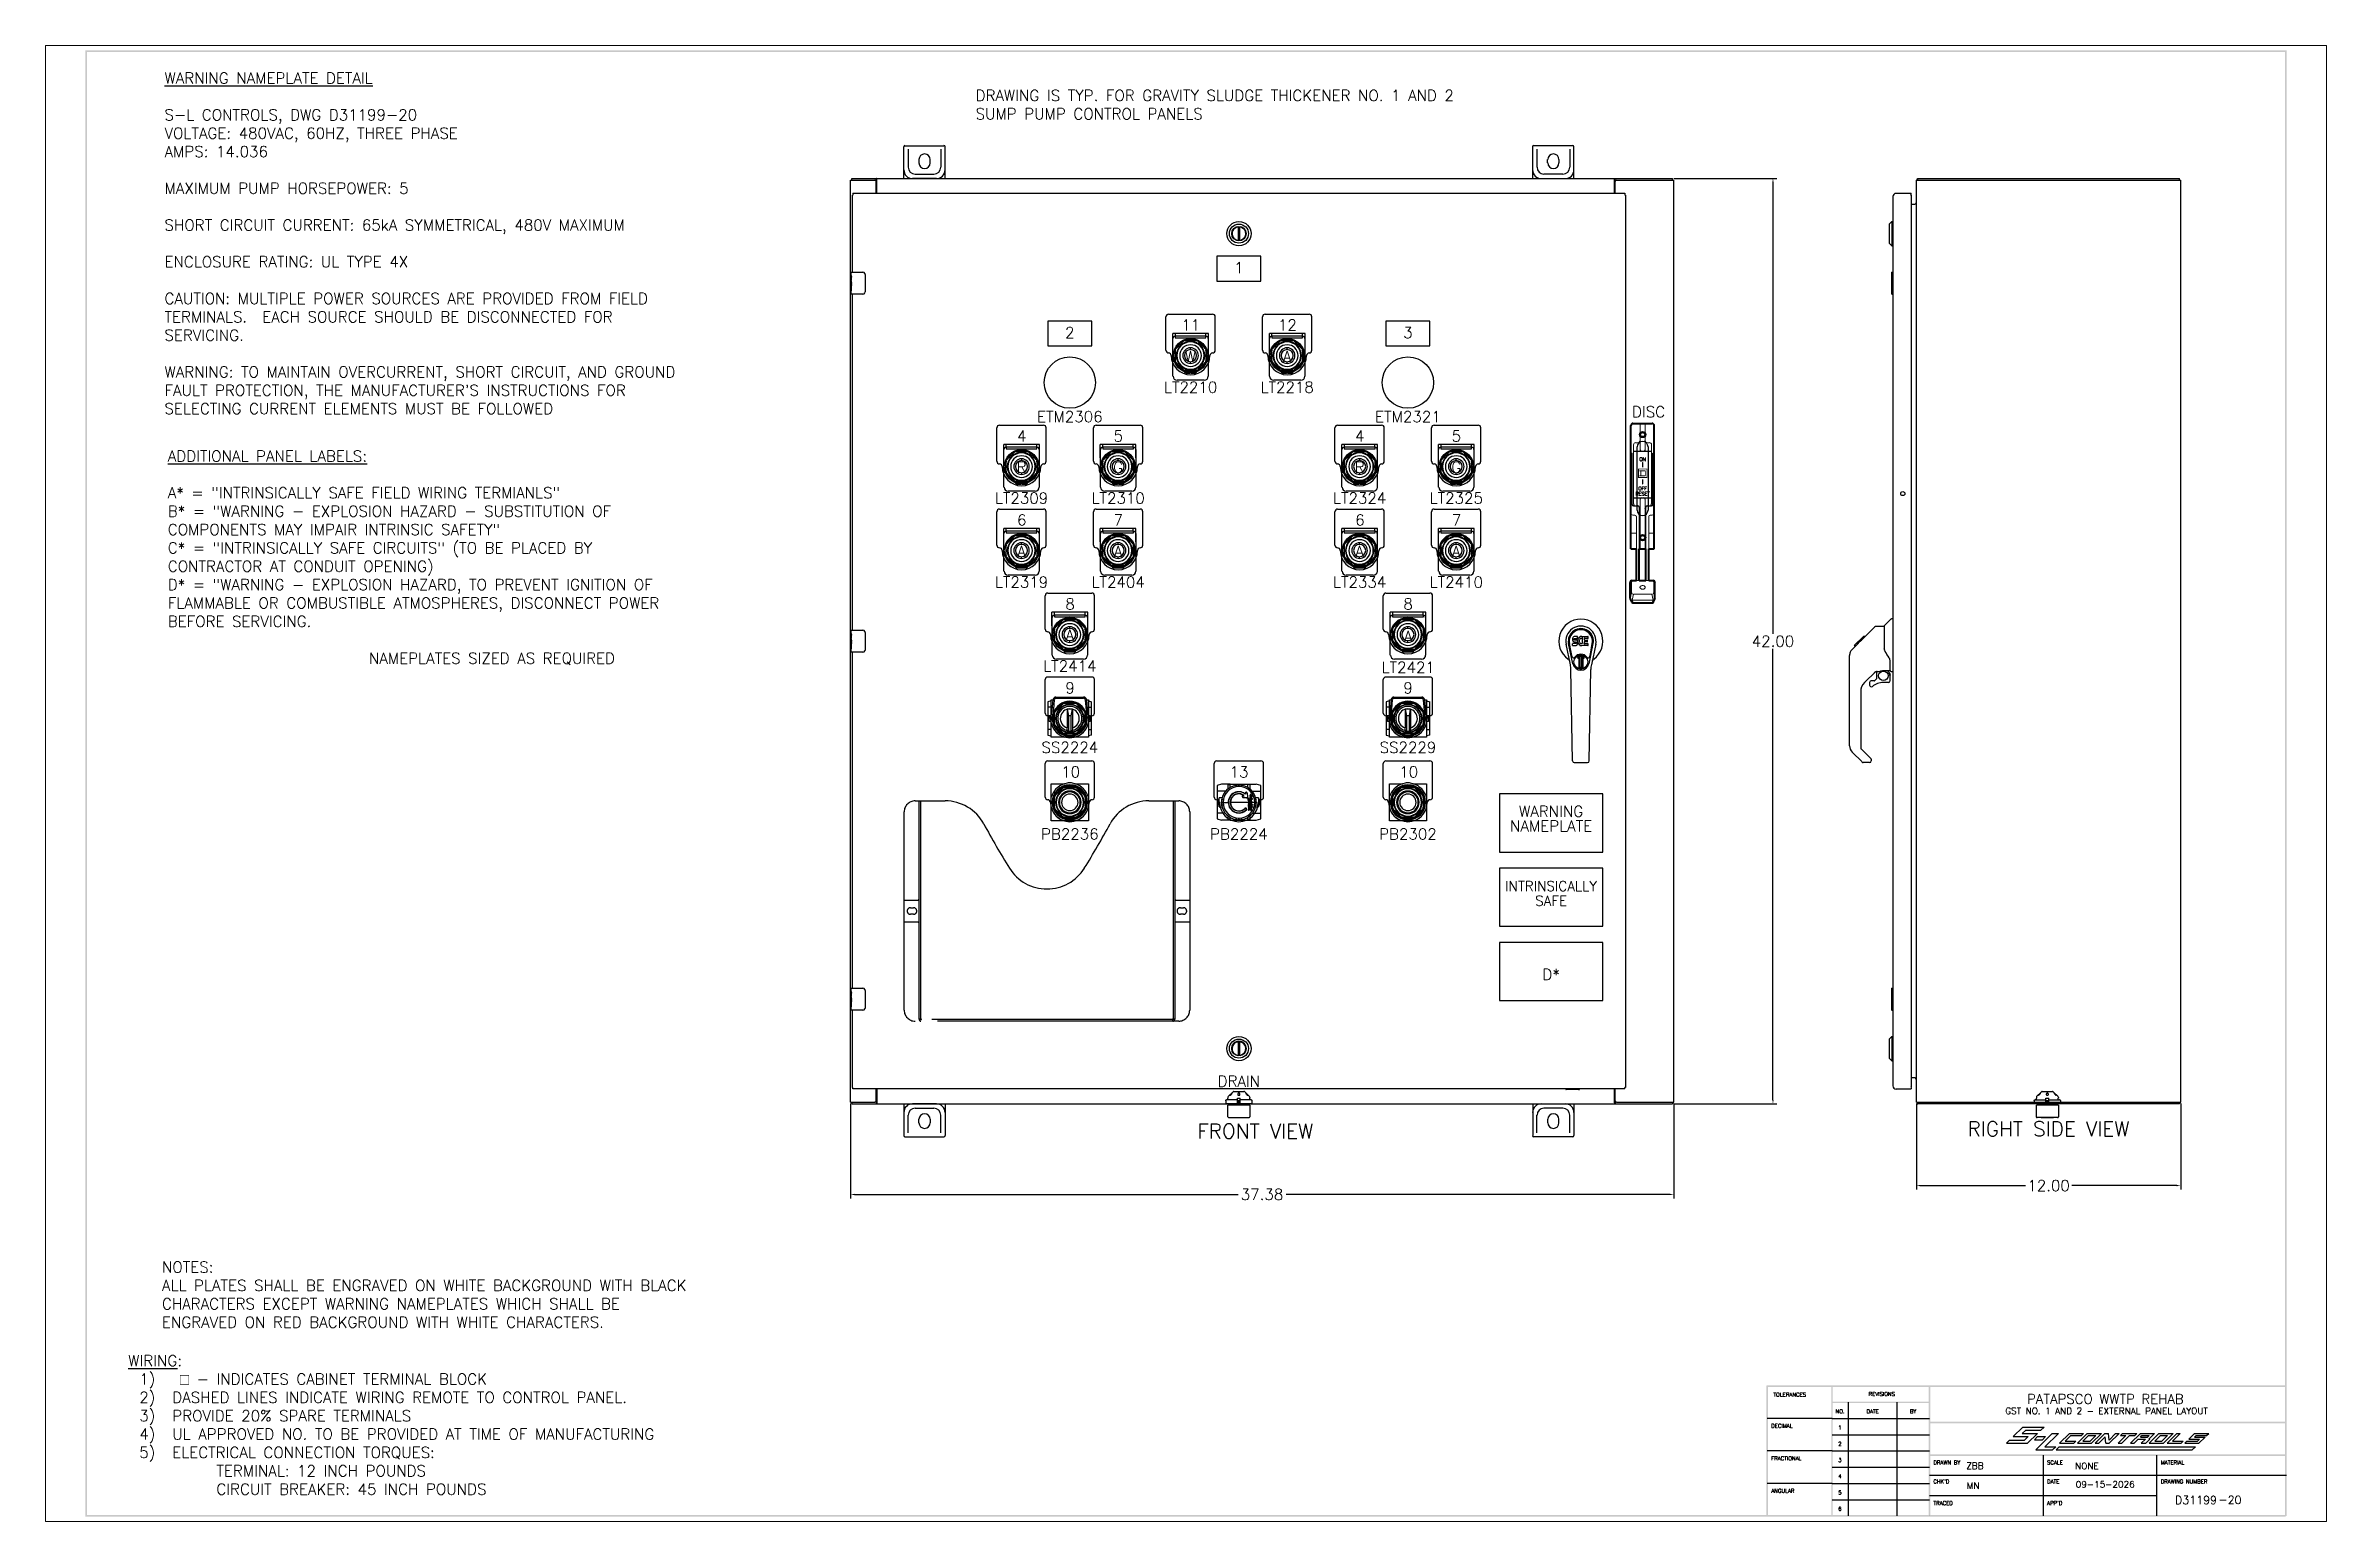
# Paper-space layout 'Layout1' of a CAD drawing. Header units: inches. Extents: x 0.3 to 10.2, y 0.8 to 7.2.
# The model-space entities are those that its viewports show. They can reach past a viewport. Long polylines and large blocks are cut down to what shows.
import ezdxf
from ezdxf.enums import TextEntityAlignment as Align

# ---------------------------------------------------------------- set-up
doc = ezdxf.new("R2010")
doc.units = ezdxf.units.IN
doc.header["$MEASUREMENT"] = 0
doc.linetypes.add('HIDDEN', pattern=[0.2, 0.1, -0.1])
doc.layers.add('CONTINUOUS1', color=7, linetype='Continuous', lineweight=20)
doc.layers.add('CONTINUOUS2', color=254, linetype='Continuous', lineweight=40)
for name, color, linetype in [('PDESC', 142, 'Continuous'), ('PNPD', 7, 'Continuous'), ('PNPG', 72, 'Continuous'), ('PRTG', 130, 'Continuous'), ('PSYMS', 7, 'Continuous'), ('PTAG', 150, 'Continuous')]:
    doc.layers.add(name, color=color, linetype=linetype)
doc.styles.add('ROMANS', font='ROMANS')
doc.styles.get("Standard").update_dxf_attribs({"font": 'romans.shx'})
doc.styles.add('WD', font='romans.shx')
doc.dimstyles.get("Standard").update_dxf_attribs({"dimtxt": 0.18, "dimasz": 0.18, "dimexe": 0.18, "dimexo": 0.0625, "dimgap": 0.09, "dimtad": 0, "dimtih": 1, "dimtoh": 1, "dimdec": 4, "dimzin": 0, "dimdsep": 46, "dimtxsty": 'Standard', "dimcen": 0.09, "dimadec": 0, "dimazin": 0, "dimtfac": 1, "dimtdec": 4, "dimtofl": 0, "dimtmove": 0, "dimatfit": 3, "dimfxl": 1, "dimtolj": 1, "dimtzin": 0, "dimarcsym": 0})

psp = doc.layouts.get("Layout1")

msp = doc.modelspace()

# ---------------------------------------------------------------- texts
at = {"char_height": 0.5, "attachment_point": 1}
for s, insert, width in [("{\\LWARNING NAMEPLATE DETAIL\\P\\P\\pxt25;}S-L CONTROLS, DWG D31199-20\\P\\ptz;VOLTAGE: 480VAC, 60HZ, THREE PHASE\\PAMPS: 14.036\\P\\PMAXIMUM PUMP HORSEPOWER: 5\\P\\PSHORT CIRCUIT CURRENT: 65kA SYMMETRICAL, 480V MAXIMUM\\P\\PENCLOSURE RATING: UL TYPE 4X\\P\\PCAUTION: MULTIPLE POWER SOURCES ARE PROVIDED FROM FIELD TERMINALS.  EACH SOURCE SHOULD BE DISCONNECTED FOR SERVICING.\\P\\PWARNING: TO MAINTAIN OVERCURRENT, SHORT CIRCUIT, AND GROUND FAULT PROTECTION, THE MANUFACTURER'S INSTRUCTIONS FOR SELECTING CURRENT ELEMENTS MUST BE FOLLOWED", (3.588, 65.546), 25.54569), ('\\A1;NOTES:\\PALL PLATES SHALL BE ENGRAVED ON WHITE BACKGROUND WITH BLACK CHARACTERS EXCEPT WARNING NAMEPLATES WHICH SHALL BE ENGRAVED ON RED BACKGROUND WITH WHITE CHARACTERS.', (3.472, 11.581), 26.06783), ('\\A1;{\\LWIRING}:\\P\\pxi-3,l4,t4;{\\A0;1)^I \\fArial|b0|i0|c0|p34;□\\Fromans|c0; - INDICATES CABINET TERMINAL BLOCK\\P}2)^IDASHED LINES INDICATE WIRING REMOTE TO CONTROL PANEL.\\P3)^IPROVIDE 20% SPARE TERMINALS\\P4)^IUL APPROVED NO. TO BE PROVIDED AT TIME OF MANUFACTURING\\P5)^IELECTRICAL CONNECTION TORQUES:\\P\\pi0,l0,tz;^I^ITERMINAL: 12 INCH POUNDS\\P^I^ICIRCUIT BREAKER: 45 INCH POUNDS', (1.941, 7.335), 31.97953)]:
    msp.add_mtext(s, dxfattribs=dict(at, insert=insert, width=width))
for s, insert in [('DRAWING IS TYP. FOR GRAVITY SLUDGE THICKENER NO. 1 AND 2 SUMP PUMP CONTROL PANELS', (40.401, 64.759)), ('{\\LADDITIONAL PANEL LABELS:\\P}\\PA* = "INTRINSICALLY SAFE FIELD WIRING TERMIANLS"\\PB* = "WARNING - EXPLOSION HAZARD - SUBSTITUTION OF COMPONENTS MAY IMPAIR INTRINSIC SAFETY"\\PC* = "INTRINSICALLY SAFE CIRCUITS" (TO BE PLACED BY CONTRACTOR AT CONDUIT OPENING)\\PD* = "WARNING - EXPLOSION HAZARD, TO PREVENT IGNITION OF FLAMMABLE OR COMBUSTIBLE ATMOSPHERES, DISCONNECT POWER BEFORE SERVICING.', (3.736, 48.391))]:
    msp.add_mtext_dynamic_manual_height_columns(s, width=25.3113, gutter_width=0.5, heights=[19.352], dxfattribs=dict(at, insert=insert))
at = {"layer": 'PSYMS', "insert": (12.867, 39.213), "char_height": 0.5, "attachment_point": 1}
msp.add_mtext_dynamic_manual_height_columns('NAMEPLATES SIZED AS REQUIRED', width=25.27593, gutter_width=5, heights=[0], dxfattribs=at)

# ---------------------------------------------------------------- blocks, each defined once
blk = doc.blocks.new('LOGO')
at = {"color": 4}
for p, q in [((1.288, 0.284), (1.438, 0.432)), ((1.43, 0.331), (1.485, 0.386)), ((1.438, 0.432), (1.766, 0.432)), ((1.485, 0.386), (1.718, 0.386)), ((1.718, 0.386), (1.766, 0.432)), ((1.185, 0.182), (1.232, 0.229)), ((1.185, 0.182), (1.513, 0.182)), ((1.232, 0.229), (1.466, 0.229)), ((1.288, 0.284), (1.521, 0.284)), ((1.43, 0.331), (1.663, 0.331)), ((1.466, 0.229), (1.521, 0.284)), ((1.513, 0.182), (1.663, 0.331)), ((1.617, 0.237), (1.665, 0.284)), ((1.617, 0.237), (1.74, 0.237)), ((1.638, 0.081), (1.891, 0.331)), ((1.638, 0.081), (1.898, 0.081)), ((1.665, 0.284), (1.788, 0.284)), ((1.74, 0.237), (1.788, 0.284)), ((1.78, 0.128), (1.986, 0.331)), ((1.78, 0.128), (1.946, 0.128)), ((1.891, 0.331), (1.986, 0.331)), ((1.898, 0.081), (1.946, 0.128)), ((1.953, 0.081), (2, 0.128)), ((1.953, 0.081), (4.049, 0.081)), ((2, 0.128), (2.176, 0.128)), ((2.169, 0.128), (4.097, 0.128)), ((4.049, 0.081), (4.097, 0.128))]:
    blk.add_line(p, q, dxfattribs=at)
at = {"color": 6}
for p, q in [((2.005, 0.182), (2.155, 0.331)), ((2.005, 0.182), (2.224, 0.182)), ((2.092, 0.214), (2.179, 0.3)), ((2.092, 0.214), (2.256, 0.214)), ((2.155, 0.331), (2.374, 0.331)), ((2.179, 0.3), (2.343, 0.3)), ((2.224, 0.182), (2.256, 0.214)), ((2.279, 0.182), (2.429, 0.331)), ((2.279, 0.182), (2.498, 0.182)), ((2.343, 0.3), (2.374, 0.331)), ((2.365, 0.214), (2.452, 0.3)), ((2.365, 0.214), (2.475, 0.214)), ((2.429, 0.331), (2.648, 0.331)), ((2.452, 0.3), (2.561, 0.3)), ((2.475, 0.214), (2.561, 0.3)), ((2.498, 0.182), (2.648, 0.331)), ((2.552, 0.182), (2.702, 0.331)), ((2.552, 0.182), (2.607, 0.182)), ((2.607, 0.182), (2.707, 0.282)), ((2.702, 0.331), (2.757, 0.331)), ((2.716, 0.182), (2.707, 0.282)), ((2.716, 0.182), (2.771, 0.182)), ((2.766, 0.232), (2.757, 0.331)), ((2.766, 0.232), (2.866, 0.331)), ((2.771, 0.182), (2.921, 0.331)), ((2.866, 0.331), (2.921, 0.331)), ((2.908, 0.182), (3.026, 0.3)), ((2.908, 0.182), (2.962, 0.182)), ((2.944, 0.3), (2.976, 0.331)), ((2.944, 0.3), (3.026, 0.3)), ((2.962, 0.182), (3.081, 0.3)), ((2.976, 0.331), (3.194, 0.331)), ((3.081, 0.3), (3.163, 0.3)), ((3.099, 0.182), (3.249, 0.331)), ((3.099, 0.182), (3.154, 0.182)), ((3.154, 0.182), (3.217, 0.245)), ((3.163, 0.3), (3.194, 0.331)), ((3.217, 0.245), (3.326, 0.245)), ((3.249, 0.331), (3.468, 0.331)), ((3.249, 0.276), (3.272, 0.3)), ((3.249, 0.276), (3.358, 0.276)), ((3.263, 0.182), (3.326, 0.245)), ((3.263, 0.182), (3.332, 0.182)), ((3.272, 0.3), (3.382, 0.3)), ((3.332, 0.182), (3.395, 0.245)), ((3.358, 0.276), (3.382, 0.3)), ((3.381, 0.245), (3.468, 0.331)), ((3.381, 0.245), (3.395, 0.245)), ((3.386, 0.182), (3.536, 0.331)), ((3.386, 0.182), (3.605, 0.182)), ((3.473, 0.214), (3.559, 0.3)), ((3.473, 0.214), (3.582, 0.214)), ((3.536, 0.331), (3.755, 0.331)), ((3.559, 0.3), (3.669, 0.3)), ((3.582, 0.214), (3.669, 0.3)), ((3.605, 0.182), (3.755, 0.331)), ((3.66, 0.182), (3.81, 0.331)), ((3.66, 0.182), (3.878, 0.182)), ((3.746, 0.214), (3.864, 0.331)), ((3.746, 0.214), (3.91, 0.214)), ((3.81, 0.331), (3.864, 0.331)), ((3.878, 0.182), (3.91, 0.214)), ((3.933, 0.182), (3.965, 0.214)), ((3.933, 0.182), (4.152, 0.182)), ((3.965, 0.214), (4.129, 0.214)), ((3.996, 0.245), (4.083, 0.331)), ((3.996, 0.245), (4.16, 0.245)), ((4.037, 0.245), (4.147, 0.245)), ((4.083, 0.331), (4.302, 0.331)), ((4.083, 0.276), (4.106, 0.3)), ((4.083, 0.276), (4.178, 0.276)), ((4.083, 0.276), (4.247, 0.276)), ((4.106, 0.3), (4.27, 0.3)), ((4.129, 0.214), (4.16, 0.245)), ((4.152, 0.182), (4.247, 0.276)), ((4.27, 0.3), (4.302, 0.331))]:
    blk.add_line(p, q, dxfattribs=at)
blk = doc.blocks.new('S&L Title Block V2')
at = {"color": 2}
for p, q in [((27.15, 1.763), (27.15, 0.012)), ((27.9, 1.763), (27.9, 0.012)), ((26.9, 1.513), (25.9, 1.513)), ((26.9, 1.513), (28.4, 1.513)), ((26.9, 1.263), (28.4, 1.263)), ((26.9, 1.013), (25.9, 1.013)), ((26.9, 1.013), (28.4, 1.013)), ((26.9, 0.763), (28.4, 0.763)), ((30.15, 0.95), (30.15, 0.012)), ((31.9, 0.95), (31.9, 0.012)), ((26.9, 0.513), (25.9, 0.513)), ((26.9, 0.513), (28.4, 0.513)), ((28.4, 0.638), (33.9, 0.638)), ((26.9, 0.263), (28.4, 0.263)), ((28.4, 0.325), (31.9, 0.325)), ((28.4, 0.012), (28.4, 0.012))]:
    blk.add_line(p, q, dxfattribs=at)
for points in [[(0, 22.587), (0.025, 22.562), (33.9, 22.587), (33.875, 22.562)], [(0, 0), (0.025, 0.025), (0, 22.587), (0.025, 22.562)], [(33.9, 22.587), (33.875, 22.562), (33.9, 0.012), (33.875, 0.012)], [(25.887, 2.025), (25.912, 2), (33.9, 2.025), (33.9, 2)], [(25.887, 0.012), (25.912, 0.012), (25.887, 2.013), (25.912, 2.013)], [(26.887, 0.012), (26.912, 0.012), (26.887, 2.013), (26.912, 2.013)], [(26.9, 1.775), (26.9, 1.75), (28.4, 1.775), (28.4, 1.75)], [(28.387, 0.012), (28.412, 0.012), (28.387, 2.013), (28.412, 2.013)], [(28.4, 1.463), (28.4, 1.438), (33.9, 1.463), (33.9, 1.438)], [(28.4, 0.963), (28.4, 0.938), (33.9, 0.963), (33.9, 0.938)], [(33.888, 0), (33.888, 0.025), (0, 0), (0.025, 0.025)]]:
    blk.add_trace(points, dxfattribs=at)
at = {"color": 2, "linetype": 'Continuous'}
blk.add_blockref('LOGO', (28.4, 0.95), dxfattribs=at)
at = {"color": 2, "style": 'ROMANS'}
for s, p in [('TOLERANCES', (26.249, 1.851)), ('REVISIONS', (27.665, 1.861)), ('NO.', (27.025, 1.593)), ('DATE', (27.525, 1.593)), ('BY', (28.15, 1.593))]:
    blk.add_text(s, height=0.06, dxfattribs=at).set_placement(p, align=Align.CENTER)
for s, p in [('DECIMAL', (25.964, 1.369)), ('2', (26.995, 1.093)), ('1', (26.995, 1.343)), ('FRACTIONAL', (25.964, 0.869)), ('3', (26.995, 0.843)), ('DRAWN BY', (28.462, 0.806)), ('SCALE', (30.212, 0.806)), ('MATERIAL', (31.962, 0.806)), ('ANGULAR', (25.964, 0.369)), ('4', (26.995, 0.593)), ('5', (26.995, 0.343)), ("CHK'D", (28.462, 0.513)), ('DATE', (30.212, 0.513)), ('DRAWING NUMBER', (31.962, 0.513)), ('6', (26.995, 0.093)), ('TRACED', (28.462, 0.181)), ("APP'D", (30.212, 0.181))]:
    blk.add_text(s, height=0.06, dxfattribs=at).set_placement(p)
blk.add_text('-', height=0.125).set_placement((32.921, 0.2), align=Align.CENTER)
for tag, height, p in [('TITLE#1', 0.15, (31.11, 1.739)), ('TITLE#2', 0.1, (31.129, 1.58))]:
    blk.add_attdef(tag, text='', height=height).set_placement(p, align=Align.CENTER)
for tag, p, height in [('DRAWNBY', (28.968, 0.735), 0.1), ('SCALE', (30.644, 0.731), 0.1), ('CHKBY', (28.975, 0.429), 0.1), ('DATE', (30.653, 0.449), 0.1), ('SH#', (32.993, 0.197), 0.125)]:
    blk.add_attdef(tag, p, '', height=height)
at = {"flags": 9}
blk.add_attdef('WD_TB', (0, 0), '', height=0.1, dxfattribs=at)
blk.add_attdef('JOB#', text='', height=0.125).set_placement((32.83, 0.195), align=Align.RIGHT)
blk = doc.blocks.new('SCE-42XEL3712SS6LP')
for p, q in [((3.02, 2.77), (3.02, 44.62)), ((3.02, 44.62), (4.13, 44.62)), ((3.08, 44.62), (3.08, 44.69)), ((3.08, 44.69), (40.33, 44.69)), ((4.13, 44.62), (4.19, 44.62)), ((4.19, 44.62), (4.19, 44.69)), ((4.19, 44.02), (4.19, 44.56)), ((4.22, 44.02), (4.22, 44.65)), ((37.69, 44.02), (37.69, 44.65)), ((37.72, 44.62), (37.72, 44.69)), ((37.72, 44.62), (37.78, 44.62)), ((37.72, 44.02), (37.72, 44.56)), ((37.78, 44.62), (40.39, 44.62)), ((40.33, 44.62), (40.33, 44.69)), ((40.39, 2.77), (40.39, 44.62)), ((51.4, 2.77), (51.4, 44.62)), ((51.4, 44.62), (63.4, 44.62)), ((51.46, 44.62), (51.46, 44.69)), ((51.46, 44.69), (63.34, 44.69)), ((63.34, 44.62), (63.34, 44.69)), ((63.4, 2.77), (63.4, 44.62)), ((3.11, 40.44), (3.11, 43.94)), ((3.11, 43.94), (3.12, 43.94)), ((3.12, 44.02), (3.12, 43.94)), ((3.12, 44.02), (38.17, 44.02)), ((38.17, 44.02), (38.17, 43.94)), ((38.19, 43.94), (38.17, 43.94)), ((38.19, 43.94), (38.19, 3.44)), ((50.33, 43.87), (50.33, 3.51)), ((50.48, 44.02), (51.16, 44.02)), ((51.16, 43.94), (51.14, 43.94)), ((51.16, 43.94), (51.16, 44.02)), ((51.16, 43.93), (51.16, 3.46)), ((51.16, 43.52), (51.33, 43.52)), ((20.61, 42.5), (20.61, 41.88)), ((20.69, 41.88), (20.69, 42.5)), ((50.17, 42.62), (50.29, 42.74)), ((50.17, 42.62), (50.17, 41.76)), ((50.29, 42.74), (50.29, 41.64)), ((50.29, 42.74), (50.33, 42.74)), ((50.17, 41.76), (50.29, 41.64)), ((50.29, 41.64), (50.33, 41.64)), ((3.05, 40.29), (3.05, 40.43)), ((3.07, 40.44), (3.58, 40.44)), ((50.27, 40.43), (50.27, 39.46)), ((50.29, 40.44), (50.33, 40.44)), ((3.05, 40.03), (3.05, 40.28)), ((3.06, 40.23), (3.05, 40.23)), ((3.05, 40.06), (3.06, 40.06)), ((3.05, 39.46), (3.05, 40.03)), ((3.05, 40), (3.05, 40)), ((3.05, 39.86), (3.06, 39.86)), ((3.05, 39.83), (3.06, 39.83)), ((3.05, 39.77), (3.06, 39.77)), ((3.05, 39.6), (3.06, 39.6)), ((3.06, 40.06), (3.06, 40.22)), ((3.06, 39.88), (3.06, 39.93)), ((3.06, 39.6), (3.06, 39.83)), ((3.58, 39.44), (3.07, 39.44)), ((3.11, 24.19), (3.11, 39.44)), ((3.68, 40.34), (3.68, 39.54)), ((50.29, 39.44), (50.33, 39.44)), ((50.32, 40.34), (50.32, 39.54)), ((38.72, 29.64), (38.72, 32.51)), ((39.22, 32.51), (39.22, 29.64)), ((3.05, 24.04), (3.05, 24.18)), ((3.05, 23.78), (3.05, 24.03)), ((3.06, 23.98), (3.05, 23.98)), ((3.05, 23.81), (3.06, 23.81)), ((3.06, 23.81), (3.06, 23.97)), ((3.07, 24.19), (3.58, 24.19)), ((3.68, 24.09), (3.68, 23.29)), ((35.8, 23.85), (35.79, 23.83)), ((35.79, 23.83), (35.79, 23.81)), ((35.82, 23.87), (35.8, 23.85)), ((35.83, 23.89), (35.82, 23.88)), ((35.82, 23.88), (35.82, 23.87)), ((35.86, 23.9), (35.83, 23.89)), ((35.88, 23.91), (35.86, 23.9)), ((35.86, 23.81), (35.87, 23.81)), ((35.86, 23.8), (35.86, 23.81)), ((35.87, 23.81), (35.88, 23.82)), ((36.02, 23.91), (35.88, 23.91)), ((35.88, 23.82), (35.9, 23.82)), ((35.9, 23.82), (36.01, 23.82)), ((36.01, 23.82), (36.02, 23.82)), ((36.02, 23.86), (36.02, 23.91)), ((36.02, 23.84), (36.02, 23.86)), ((36.02, 23.83), (36.02, 23.84)), ((36.02, 23.82), (36.02, 23.83)), ((36.05, 23.83), (36.04, 23.81)), ((36.07, 23.84), (36.05, 23.83)), ((36.08, 23.86), (36.07, 23.84)), ((36.1, 23.88), (36.08, 23.86)), ((36.12, 23.89), (36.1, 23.88)), ((36.14, 23.9), (36.12, 23.89)), ((36.16, 23.82), (36.13, 23.81)), ((36.16, 23.9), (36.14, 23.9)), ((36.18, 23.9), (36.16, 23.9)), ((36.17, 23.82), (36.16, 23.82)), ((36.19, 23.82), (36.17, 23.82)), ((36.2, 23.9), (36.18, 23.9)), ((36.2, 23.82), (36.19, 23.82)), ((36.21, 23.9), (36.2, 23.9)), ((36.21, 23.81), (36.2, 23.82)), ((36.22, 23.9), (36.21, 23.9)), ((36.24, 23.89), (36.22, 23.9)), ((36.24, 23.88), (36.22, 23.81)), ((36.25, 23.9), (36.49, 23.9)), ((36.25, 23.58), (36.25, 23.9)), ((36.32, 23.82), (36.32, 23.75)), ((36.49, 23.82), (36.33, 23.82)), ((36.49, 23.9), (36.49, 23.82)), ((48.58, 23.49), (49, 23.9)), ((48.9, 23.74), (49.52, 24.36)), ((48.91, 23.82), (48.98, 23.82)), ((49, 23.9), (49, 23.91)), ((49, 23.91), (49.07, 23.91)), ((49.06, 23.9), (49, 23.9)), ((49, 23.9), (49.06, 23.9)), ((49.58, 24.38), (49.94, 24.38)), ((49.94, 24.39), (50.24, 24.69)), ((49.94, 24.38), (49.94, 23.28)), ((50.33, 24.7), (50.27, 24.7)), ((3.05, 23.21), (3.05, 23.78)), ((3.05, 23.75), (3.05, 23.75)), ((3.05, 23.61), (3.06, 23.61)), ((3.05, 23.58), (3.06, 23.58)), ((3.05, 23.52), (3.06, 23.52)), ((3.05, 23.35), (3.06, 23.35)), ((3.06, 23.63), (3.06, 23.68)), ((3.06, 23.35), (3.06, 23.58)), ((3.58, 23.19), (3.07, 23.19)), ((3.11, 7.94), (3.11, 23.19)), ((35.7, 22.62), (35.5, 23.55)), ((35.81, 22.67), (35.61, 23.58)), ((35.66, 23.35), (35.62, 23.58)), ((35.73, 23.2), (35.66, 23.58)), ((35.78, 22.98), (35.73, 23.2)), ((35.79, 23.81), (35.79, 23.78)), ((35.79, 23.78), (35.79, 23.76)), ((35.79, 23.76), (35.79, 23.74)), ((35.79, 23.74), (35.8, 23.72)), ((35.85, 23.58), (35.79, 23.58)), ((35.79, 23.5), (35.79, 23.57)), ((35.79, 23.49), (35.94, 23.49)), ((35.8, 23.72), (35.81, 23.69)), ((35.81, 23.69), (35.83, 23.68)), ((35.83, 23.68), (35.85, 23.66)), ((35.85, 23.66), (35.86, 23.66)), ((35.91, 23.58), (35.85, 23.58)), ((35.86, 23.79), (35.86, 23.8)), ((35.86, 23.77), (35.86, 23.79)), ((35.86, 23.77), (35.86, 23.77)), ((35.86, 23.76), (35.86, 23.77)), ((35.87, 23.75), (35.86, 23.76)), ((35.86, 23.66), (35.87, 23.66)), ((35.89, 23.74), (35.87, 23.75)), ((35.87, 23.75), (35.87, 23.75)), ((35.87, 23.66), (35.92, 23.66)), ((35.91, 23.74), (35.89, 23.74)), ((35.93, 23.74), (35.91, 23.74)), ((35.93, 23.58), (35.91, 23.58)), ((35.92, 23.66), (35.93, 23.66)), ((35.96, 23.74), (35.93, 23.74)), ((35.93, 23.66), (35.93, 23.65)), ((35.93, 23.65), (35.94, 23.65)), ((35.94, 23.58), (35.93, 23.58)), ((35.94, 23.65), (35.94, 23.64)), ((35.94, 23.64), (35.95, 23.63)), ((35.95, 23.6), (35.94, 23.59)), ((35.94, 23.59), (35.94, 23.58)), ((35.94, 23.49), (35.95, 23.5)), ((35.95, 23.63), (35.95, 23.62)), ((35.95, 23.62), (35.95, 23.61)), ((35.95, 23.61), (35.95, 23.6)), ((35.95, 23.5), (35.96, 23.5)), ((35.97, 23.73), (35.96, 23.74)), ((35.96, 23.5), (35.98, 23.51)), ((35.98, 23.73), (35.97, 23.73)), ((36, 23.71), (35.98, 23.73)), ((35.98, 23.51), (36, 23.53)), ((36.01, 23.69), (36, 23.71)), ((36, 23.54), (36.01, 23.55)), ((36, 23.53), (36, 23.54)), ((36.02, 23.67), (36.01, 23.69)), ((36.01, 23.55), (36.02, 23.57)), ((36.03, 23.76), (36.02, 23.74)), ((36.02, 23.74), (36.02, 23.7)), ((36.02, 23.7), (36.02, 23.67)), ((36.02, 23.64), (36.02, 23.67)), ((36.02, 23.67), (36.02, 23.65)), ((36.02, 23.65), (36.03, 23.63)), ((36.03, 23.62), (36.02, 23.64)), ((36.02, 23.6), (36.03, 23.62)), ((36.02, 23.57), (36.02, 23.6)), ((36.04, 23.81), (36.03, 23.78)), ((36.03, 23.78), (36.03, 23.76)), ((36.03, 23.63), (36.03, 23.61)), ((36.03, 23.61), (36.06, 23.57)), ((36.03, 22.94), (36.14, 23.05)), ((36.14, 23.05), (36.03, 22.94)), ((36.09, 22.91), (36.05, 22.91)), ((36.09, 22.91), (36.05, 22.91)), ((36.06, 23.57), (36.07, 23.55)), ((36.07, 23.55), (36.08, 23.54)), ((36.08, 23.54), (36.1, 23.52)), ((36.1, 23.75), (36.09, 23.74)), ((36.09, 23.74), (36.09, 23.71)), ((36.09, 23.71), (36.09, 23.69)), ((36.09, 23.69), (36.09, 23.67)), ((36.09, 23.67), (36.09, 23.66)), ((36.09, 23.66), (36.1, 23.64)), ((36.09, 22.91), (36.09, 22.91)), ((36.09, 22.45), (36.09, 22.91)), ((36.09, 22.45), (36.09, 22.91)), ((36.12, 23.79), (36.1, 23.76)), ((36.1, 23.76), (36.1, 23.75)), ((36.1, 23.64), (36.12, 23.61)), ((36.1, 23.52), (36.12, 23.51)), ((36.13, 23.81), (36.12, 23.8)), ((36.12, 23.8), (36.12, 23.79)), ((36.12, 23.61), (36.12, 23.6)), ((36.12, 23.6), (36.13, 23.59)), ((36.12, 23.51), (36.13, 23.5)), ((36.13, 23.59), (36.15, 23.59)), ((36.13, 23.5), (36.14, 23.5)), ((36.13, 23.01), (36.14, 23.03)), ((36.14, 23), (36.13, 23.01)), ((36.13, 22.49), (36.13, 23.01)), ((36.14, 23.5), (36.16, 23.49)), ((36.14, 23.03), (36.2, 23.03)), ((36.14, 23.03), (36.16, 23.01)), ((36.16, 23.01), (36.14, 23)), ((36.14, 22.5), (36.14, 23)), ((36.15, 23.59), (36.16, 23.58)), ((36.16, 23.58), (36.17, 23.58)), ((36.16, 23.49), (36.18, 23.49)), ((36.16, 23.01), (36.19, 23.01)), ((36.17, 23.58), (36.18, 23.58)), ((36.18, 23.58), (36.2, 23.58)), ((36.18, 23.49), (36.2, 23.49)), ((36.19, 23.01), (36.2, 23.03)), ((36.2, 23), (36.19, 23.01)), ((36.2, 23.58), (36.21, 23.58)), ((36.2, 23.49), (36.22, 23.5)), ((36.31, 22.94), (36.2, 23.05)), ((36.2, 23.05), (36.31, 22.94)), ((36.2, 23.03), (36.22, 23.01)), ((36.22, 23.01), (36.2, 23)), ((36.2, 23), (36.2, 22.5)), ((36.21, 23.58), (36.22, 23.59)), ((36.22, 23.59), (36.23, 23.6)), ((36.22, 23.5), (36.24, 23.51)), ((36.22, 23.01), (36.22, 22.49)), ((36.24, 23.6), (36.25, 23.58)), ((36.25, 23.51), (36.24, 23.51)), ((36.24, 23.51), (36.24, 23.51)), ((36.25, 23.5), (36.25, 23.51)), ((36.49, 23.49), (36.26, 23.49)), ((36.3, 22.91), (36.26, 22.91)), ((36.3, 22.91), (36.26, 22.91)), ((36.26, 22.91), (36.26, 22.91)), ((36.26, 22.91), (36.26, 22.45)), ((36.26, 22.91), (36.26, 22.45)), ((36.32, 23.66), (36.32, 23.58)), ((36.33, 23.74), (36.46, 23.74)), ((36.46, 23.66), (36.33, 23.66)), ((36.33, 23.58), (36.49, 23.58)), ((36.46, 23.74), (36.46, 23.67)), ((36.49, 23.57), (36.49, 23.5)), ((36.54, 22.67), (36.73, 23.58)), ((36.57, 22.98), (36.62, 23.2)), ((36.62, 23.2), (36.69, 23.58)), ((36.85, 23.55), (36.65, 22.62)), ((36.68, 23.35), (36.73, 23.58)), ((48.36, 18.94), (48.36, 23.04)), ((48.48, 23.32), (48.46, 23.29)), ((48.48, 23.32), (48.76, 23.59)), ((48.58, 23.49), (48.65, 23.49)), ((48.59, 23.49), (48.65, 23.49)), ((48.59, 23.49), (48.65, 23.49)), ((48.73, 23.58), (48.67, 23.58)), ((48.75, 23.6), (48.89, 23.73)), ((48.75, 23.66), (48.82, 23.66)), ((48.77, 23.61), (48.76, 23.59)), ((48.82, 23.66), (48.77, 23.61)), ((48.9, 23.74), (48.84, 23.74)), ((48.86, 23.7), (48.9, 23.74)), ((49.96, 23.29), (49.94, 23.34)), ((35.79, 18.26), (35.72, 22.4)), ((36.13, 22.49), (36.14, 22.5)), ((36.14, 22.47), (36.13, 22.49)), ((36.14, 22.5), (36.16, 22.49)), ((36.16, 22.49), (36.14, 22.47)), ((36.2, 22.47), (36.14, 22.47)), ((36.19, 22.49), (36.16, 22.49)), ((36.19, 22.49), (36.2, 22.5)), ((36.2, 22.47), (36.19, 22.49)), ((36.2, 22.5), (36.22, 22.49)), ((36.22, 22.49), (36.2, 22.47)), ((36.55, 18.26), (36.62, 22.4)), ((49.55, 22.32), (49.05, 21.82)), ((49.27, 21.82), (49.27, 21.7)), ((49.35, 21.9), (49.5, 21.9)), ((49.51, 21.9), (49.58, 21.98)), ((49.58, 22.31), (49.58, 21.98)), ((49.62, 22.32), (49.71, 22.32)), ((49.71, 22.32), (49.71, 22.32)), ((49.9, 22.36), (50.19, 22.36)), ((50.13, 21.82), (49.9, 21.82)), ((50.07, 22.36), (50.15, 22.28)), ((50.15, 22.27), (50.14, 22.26)), ((50.19, 22.14), (50.21, 22.14)), ((50.21, 22.36), (50.21, 22.76)), ((50.21, 21.9), (50.21, 22.14)), ((50.25, 22.32), (50.33, 22.32)), ((48.87, 21.4), (48.87, 18.85)), ((48.93, 18.21), (48.48, 18.66)), ((48.9, 18.79), (49.33, 18.36)), ((35.87, 18.18), (36.47, 18.18)), ((49.27, 18.18), (48.98, 18.18)), ((49.35, 18.33), (49.35, 18.26)), ((3.05, 7.79), (3.05, 7.93)), ((3.05, 7.53), (3.05, 7.78)), ((3.06, 7.73), (3.05, 7.73)), ((3.05, 7.56), (3.06, 7.56)), ((3.05, 6.96), (3.05, 7.53)), ((3.05, 7.5), (3.05, 7.5)), ((3.05, 7.36), (3.06, 7.36)), ((3.05, 7.33), (3.06, 7.33)), ((3.05, 7.27), (3.06, 7.27)), ((3.06, 7.56), (3.06, 7.72)), ((3.06, 7.38), (3.06, 7.43)), ((3.06, 7.1), (3.06, 7.33)), ((3.07, 7.94), (3.58, 7.94)), ((3.68, 7.84), (3.68, 7.04)), ((50.27, 7.93), (50.27, 6.96)), ((50.29, 7.94), (50.33, 7.94)), ((50.32, 7.84), (50.32, 7.04)), ((3.05, 7.1), (3.06, 7.1)), ((3.58, 6.94), (3.07, 6.94)), ((3.11, 3.44), (3.11, 6.94)), ((50.29, 6.94), (50.33, 6.94)), ((20.61, 5.51), (20.61, 4.89)), ((20.69, 4.89), (20.69, 5.51)), ((50.17, 5.63), (50.29, 5.75)), ((50.17, 5.63), (50.17, 4.76)), ((50.29, 5.75), (50.33, 5.75)), ((50.29, 5.75), (50.29, 4.65)), ((50.17, 4.76), (50.29, 4.65)), ((50.29, 4.65), (50.33, 4.65)), ((3.11, 3.44), (3.12, 3.44)), ((3.12, 3.37), (3.12, 3.44)), ((38.17, 3.37), (3.12, 3.37)), ((4.19, 2.83), (4.19, 3.37)), ((4.22, 3.37), (4.22, 2.74)), ((36.08, 3.33), (35.51, 3.34)), ((37.69, 2.74), (37.69, 3.37)), ((37.72, 2.83), (37.72, 3.37)), ((38.19, 3.44), (38.17, 3.44)), ((38.17, 3.37), (38.17, 3.44)), ((50.48, 3.37), (51.16, 3.37)), ((51.14, 3.44), (51.16, 3.44)), ((51.33, 3.87), (51.16, 3.87)), ((51.16, 3.44), (51.16, 3.37)), ((3.02, 2.77), (4.13, 2.77)), ((3.08, 2.77), (3.08, 2.69)), ((3.08, 2.69), (40.33, 2.69)), ((4.19, 2.77), (4.13, 2.77)), ((4.19, 2.77), (4.19, 2.69)), ((37.78, 2.77), (37.72, 2.77)), ((37.72, 2.77), (37.72, 2.69)), ((37.78, 2.77), (40.39, 2.77)), ((40.33, 2.77), (40.33, 2.69)), ((51.4, 2.77), (63.4, 2.77)), ((63.34, 2.69), (51.46, 2.69)), ((63.34, 2.77), (63.34, 2.69))]:
    blk.add_line(p, q)
for points in [[(4.21, 44.67), (4.2, 44.68), (4.2, 44.68), (4.2, 44.68), (4.2, 44.68), (4.2, 44.68), (4.2, 44.69), (4.2, 44.69), (4.2, 44.69), (4.2, 44.69), (4.19, 44.69), (4.19, 44.69), (4.19, 44.69), (4.19, 44.69), (4.19, 44.69), (4.19, 44.69), (4.19, 44.69)], [(4.22, 44.6), (4.22, 44.6), (4.21, 44.6), (4.21, 44.6), (4.21, 44.6), (4.21, 44.6), (4.21, 44.6), (4.21, 44.6), (4.21, 44.6), (4.21, 44.6), (4.2, 44.6), (4.2, 44.6), (4.2, 44.6), (4.2, 44.61), (4.2, 44.61), (4.2, 44.61), (4.2, 44.61), (4.2, 44.61), (4.2, 44.61), (4.2, 44.61), (4.19, 44.62), (4.19, 44.62), (4.19, 44.62), (4.19, 44.62), (4.19, 44.62), (4.19, 44.62), (4.19, 44.62)], [(4.22, 44.65), (4.22, 44.65), (4.21, 44.65), (4.21, 44.66), (4.21, 44.66), (4.21, 44.66), (4.21, 44.66), (4.21, 44.66), (4.21, 44.67), (4.21, 44.67)], [(37.69, 44.65), (37.69, 44.65), (37.69, 44.65), (37.69, 44.66), (37.69, 44.66), (37.69, 44.66), (37.7, 44.66), (37.7, 44.66), (37.7, 44.67)], [(37.69, 44.6), (37.69, 44.6), (37.69, 44.6), (37.69, 44.6), (37.69, 44.6), (37.69, 44.6), (37.7, 44.6), (37.7, 44.6), (37.7, 44.6), (37.7, 44.6), (37.7, 44.6), (37.7, 44.6), (37.7, 44.6), (37.7, 44.61), (37.7, 44.61), (37.71, 44.61), (37.71, 44.61), (37.71, 44.61), (37.71, 44.61), (37.71, 44.61), (37.71, 44.62), (37.71, 44.62), (37.71, 44.62), (37.71, 44.62), (37.72, 44.62), (37.72, 44.62), (37.72, 44.62)], [(37.7, 44.67), (37.7, 44.67), (37.7, 44.68), (37.7, 44.68), (37.7, 44.68), (37.7, 44.68), (37.7, 44.68), (37.71, 44.69), (37.71, 44.69), (37.71, 44.69), (37.71, 44.69), (37.71, 44.69), (37.71, 44.69), (37.71, 44.69), (37.71, 44.69), (37.72, 44.69), (37.72, 44.69), (37.72, 44.69)], [(51.44, 44.65), (51.44, 44.65), (51.44, 44.65), (51.44, 44.66), (51.44, 44.66), (51.45, 44.66), (51.45, 44.66), (51.45, 44.66), (51.45, 44.67), (51.45, 44.67), (51.45, 44.67)], [(51.45, 44.67), (51.45, 44.68), (51.45, 44.68), (51.45, 44.68), (51.45, 44.68), (51.45, 44.69), (51.45, 44.69), (51.45, 44.69), (51.46, 44.69), (51.46, 44.69), (51.46, 44.69), (51.46, 44.69), (51.46, 44.69), (51.46, 44.69), (51.46, 44.69), (51.46, 44.69)], [(3.67, 40.38), (3.67, 40.37), (3.67, 40.37), (3.67, 40.36), (3.67, 40.36), (3.67, 40.35), (3.68, 40.34)], [(50.32, 40.38), (50.32, 40.37), (50.32, 40.37), (50.32, 40.36), (50.32, 40.36), (50.32, 40.35), (50.32, 40.34)], [(3.05, 40.29), (3.05, 40.28), (3.05, 40.28), (3.05, 40.27), (3.05, 40.27), (3.05, 40.26), (3.06, 40.25), (3.06, 40.24), (3.06, 40.23)], [(3.05, 40.03), (3.05, 40.02), (3.05, 40.01), (3.05, 40.01), (3.05, 40)], [(3.05, 40), (3.06, 39.97), (3.06, 39.96), (3.06, 39.95), (3.06, 39.94), (3.06, 39.94), (3.06, 39.93)], [(3.06, 40.23), (3.06, 40.23), (3.06, 40.22)], [(3.06, 39.88), (3.06, 39.87), (3.06, 39.86), (3.06, 39.86), (3.06, 39.85), (3.06, 39.85), (3.06, 39.84)], [(3.68, 39.54), (3.67, 39.54), (3.67, 39.53), (3.67, 39.53), (3.67, 39.52), (3.67, 39.51), (3.67, 39.51)], [(50.32, 39.54), (50.32, 39.54), (50.32, 39.53), (50.32, 39.53), (50.32, 39.52), (50.32, 39.51), (50.32, 39.51)], [(3.05, 24.04), (3.05, 24.03), (3.05, 24.03), (3.05, 24.02), (3.05, 24.02), (3.05, 24.01), (3.06, 24), (3.06, 23.99), (3.06, 23.98)], [(3.06, 23.98), (3.06, 23.98), (3.06, 23.97)], [(3.67, 24.13), (3.67, 24.12), (3.67, 24.12), (3.67, 24.11), (3.67, 24.11), (3.67, 24.1), (3.68, 24.09)], [(49.52, 24.36), (49.53, 24.37), (49.54, 24.37), (49.55, 24.38), (49.55, 24.38), (49.57, 24.38), (49.58, 24.38)], [(3.05, 23.78), (3.05, 23.77), (3.05, 23.76), (3.05, 23.76), (3.05, 23.75)], [(3.05, 23.75), (3.05, 23.74), (3.06, 23.73), (3.06, 23.72), (3.06, 23.71), (3.06, 23.7), (3.06, 23.69), (3.06, 23.69), (3.06, 23.68)], [(3.06, 23.63), (3.06, 23.62), (3.06, 23.61), (3.06, 23.61), (3.06, 23.6), (3.06, 23.6), (3.06, 23.59)], [(3.68, 23.29), (3.67, 23.29), (3.67, 23.28), (3.67, 23.28), (3.67, 23.27), (3.67, 23.26), (3.67, 23.26)], [(48.48, 23.32), (48.46, 23.29), (48.43, 23.26), (48.41, 23.23), (48.39, 23.19), (48.38, 23.15), (48.37, 23.11), (48.36, 23.07), (48.36, 23.04)], [(48.86, 23.7), (48.84, 23.68), (48.82, 23.66)], [(50.16, 22.93), (50.11, 23.01), (50.06, 23.08), (50.02, 23.16), (49.98, 23.22), (49.96, 23.29)], [(50.21, 22.76), (50.21, 22.79), (50.21, 22.82), (50.2, 22.85), (50.19, 22.89), (50.17, 22.92), (50.16, 22.93)], [(49.71, 22.32), (49.72, 22.32), (49.73, 22.32), (49.74, 22.32), (49.75, 22.33), (49.76, 22.33), (49.78, 22.34), (49.8, 22.34), (49.81, 22.35), (49.83, 22.35), (49.85, 22.35), (49.87, 22.36), (49.89, 22.36), (49.9, 22.36)], [(50.19, 22.14), (50.19, 22.15), (50.19, 22.17), (50.19, 22.18), (50.18, 22.19), (50.18, 22.21), (50.17, 22.22), (50.17, 22.23), (50.16, 22.24), (50.15, 22.25), (50.14, 22.26)], [(50.15, 22.28), (50.15, 22.28), (50.15, 22.28), (50.15, 22.28), (50.15, 22.28), (50.15, 22.27), (50.15, 22.27)], [(3.05, 7.79), (3.05, 7.78), (3.05, 7.78), (3.05, 7.77), (3.05, 7.77), (3.05, 7.76), (3.06, 7.75), (3.06, 7.74), (3.06, 7.73)], [(3.05, 7.53), (3.05, 7.52), (3.05, 7.51), (3.05, 7.51), (3.05, 7.5)], [(3.05, 7.5), (3.06, 7.47), (3.06, 7.46), (3.06, 7.45), (3.06, 7.44), (3.06, 7.44), (3.06, 7.43)], [(3.06, 7.73), (3.06, 7.73), (3.06, 7.72)], [(3.06, 7.38), (3.06, 7.37), (3.06, 7.36), (3.06, 7.36), (3.06, 7.35), (3.06, 7.35), (3.06, 7.34)], [(3.67, 7.88), (3.67, 7.87), (3.67, 7.87), (3.67, 7.86), (3.67, 7.86), (3.67, 7.85), (3.68, 7.84)], [(50.32, 7.88), (50.32, 7.87), (50.32, 7.87), (50.32, 7.86), (50.32, 7.86), (50.32, 7.85), (50.32, 7.84)], [(3.68, 7.04), (3.67, 7.04), (3.67, 7.03), (3.67, 7.03), (3.67, 7.02), (3.67, 7.01), (3.67, 7.01)], [(50.32, 7.04), (50.32, 7.04), (50.32, 7.03), (50.32, 7.03), (50.32, 7.02), (50.32, 7.01), (50.32, 7.01)], [(4.22, 2.79), (4.22, 2.79), (4.21, 2.79), (4.21, 2.79), (4.21, 2.79), (4.21, 2.79), (4.21, 2.79), (4.21, 2.79), (4.21, 2.79), (4.21, 2.79), (4.2, 2.79), (4.2, 2.78), (4.2, 2.78), (4.2, 2.78), (4.2, 2.78), (4.2, 2.78), (4.2, 2.78), (4.2, 2.78), (4.2, 2.78), (4.2, 2.77), (4.19, 2.77), (4.19, 2.77), (4.19, 2.77), (4.19, 2.77), (4.19, 2.77), (4.19, 2.77), (4.19, 2.77)], [(4.21, 2.72), (4.21, 2.72), (4.2, 2.71), (4.2, 2.71), (4.2, 2.71), (4.2, 2.71), (4.2, 2.7), (4.2, 2.7), (4.2, 2.7), (4.2, 2.7), (4.2, 2.7), (4.19, 2.7), (4.19, 2.7), (4.19, 2.7), (4.19, 2.69), (4.19, 2.69), (4.19, 2.69), (4.19, 2.69)], [(4.22, 2.74), (4.22, 2.74), (4.21, 2.73), (4.21, 2.73), (4.21, 2.73), (4.21, 2.73), (4.21, 2.73), (4.21, 2.72), (4.21, 2.72)], [(37.69, 2.79), (37.69, 2.79), (37.69, 2.79), (37.69, 2.79), (37.69, 2.79), (37.69, 2.79), (37.7, 2.79), (37.7, 2.79), (37.7, 2.79), (37.7, 2.79), (37.7, 2.79), (37.7, 2.78), (37.7, 2.78), (37.7, 2.78), (37.7, 2.78), (37.71, 2.78), (37.71, 2.78), (37.71, 2.78), (37.71, 2.78), (37.71, 2.77), (37.71, 2.77), (37.71, 2.77), (37.71, 2.77), (37.71, 2.77), (37.72, 2.77), (37.72, 2.77), (37.72, 2.77)], [(37.69, 2.74), (37.69, 2.74), (37.69, 2.73), (37.69, 2.73), (37.69, 2.73), (37.69, 2.73), (37.7, 2.73), (37.7, 2.72), (37.7, 2.72), (37.7, 2.72)], [(37.7, 2.72), (37.7, 2.71), (37.7, 2.71), (37.7, 2.71), (37.7, 2.71), (37.7, 2.7), (37.71, 2.7), (37.71, 2.7), (37.71, 2.7), (37.71, 2.7), (37.71, 2.7), (37.71, 2.7), (37.71, 2.7), (37.71, 2.69), (37.72, 2.69), (37.72, 2.69), (37.72, 2.69)], [(51.44, 2.74), (51.44, 2.74), (51.44, 2.73), (51.44, 2.73), (51.44, 2.73), (51.45, 2.73), (51.45, 2.73), (51.45, 2.72), (51.45, 2.72), (51.45, 2.72), (51.45, 2.72), (51.45, 2.71)], [(51.45, 2.71), (51.45, 2.71), (51.45, 2.71), (51.45, 2.7), (51.45, 2.7), (51.45, 2.7), (51.45, 2.7), (51.46, 2.7), (51.46, 2.7), (51.46, 2.7), (51.46, 2.7), (51.46, 2.69), (51.46, 2.69), (51.46, 2.69), (51.46, 2.69)]]:
    blk.add_lwpolyline(points)
for centre, radius in [((20.65, 42.19), 0.551), ((20.65, 42.19), 0.433), ((20.65, 42.19), 0.329), ((20.65, 42.19), 0.317), ((38.97, 33.07), 0.141), ((50.78, 30.39), 0.094), ((38.97, 28.39), 0.141), ((36.17, 22.75), 0.317), ((36.17, 22.75), 0.313), ((49.9, 22.12), 0.217), ((20.65, 5.2), 0.551), ((20.65, 5.2), 0.433), ((20.65, 5.2), 0.329), ((20.65, 5.2), 0.317)]:
    blk.add_circle(centre, radius)
for centre, radius, start, end in [((4.13, 44.56), 0.06, 0, 90), ((37.78, 44.56), 0.06, 90, 180), ((51.54, 44.55), 0.145, 135.3986, 151.1315), ((50.48, 43.87), 0.145, 90, 180), ((51.14, 43.93), 0.015, 0, 90), ((51.33, 43.59), 0.07, 270, 0), ((20.65, 42.19), 0.315, 100.0787, 79.9213), ((3.07, 40.43), 0.015, 90, 180), ((3.58, 40.34), 0.1, 21.1999, 90), ((50.29, 40.43), 0.015, 90, 180), ((50.32, 40.43), 0.015, 0, 90), ((3.07, 39.46), 0.015, 180, 270), ((3.58, 39.54), 0.1, 270, 338.7946), ((50.29, 39.46), 0.015, 180, 270), ((50.32, 39.46), 0.015, 270, 0), ((38.97, 32.51), 0.25, 0, 180), ((38.97, 29.64), 0.25, 180, 0), ((3.07, 24.18), 0.015, 90, 180), ((3.58, 24.09), 0.1, 21.1999, 90), ((36.17, 23.69), 1, 305.5066, 234.4934), ((36.17, 23.69), 0.689, 347.9703, 192.0297), ((36.17, 23.69), 0.571, 347.9703, 192.0297), ((36.17, 23.68), 0.527, 348.9402, 191.0594), ((36.21, 23.81), 0.00448, 246.1578, 339.0016), ((36.24, 23.88), 0.00448, 339.0016, 51.8729), ((36.33, 23.82), 0.00448, 90, 180), ((36.49, 23.9), 0.00448, 0, 90), ((36.49, 23.82), 0.00448, 270, 0), ((49.96, 24.37), 0.0197, 135, 172.5), ((50.27, 24.66), 0.0394, 90, 135), ((3.07, 23.21), 0.015, 180, 270), ((3.58, 23.29), 0.1, 270, 338.7946), ((35.48, 22.72), 0.197, 12.0297, 54.4934), ((35.84, 22.99), 0.0591, 192.0297, 324.5763), ((35.79, 23.57), 0.00448, 90, 180.0119), ((35.79, 23.5), 0.00483, 180, 270), ((36.17, 22.75), 0.354, 35.4237, 144.5763), ((36.05, 22.93), 0.0197, 135, 270), ((36.05, 22.93), 0.0195, 135, 270), ((36.17, 23.02), 0.0394, 45, 135), ((36.17, 23.02), 0.0392, 45, 135), ((36.24, 23.59), 0.00448, 34.0893, 127.3444), ((36.26, 23.5), 0.00448, 180, 270), ((36.3, 22.93), 0.0197, 270, 45), ((36.3, 22.93), 0.0195, 270, 45), ((36.33, 23.75), 0.00448, 180, 270), ((36.33, 23.66), 0.00448, 90, 180), ((36.33, 23.58), 0.00448, 180, 270), ((36.46, 23.74), 0.00448, 0, 90), ((36.46, 23.67), 0.00448, 270, 0), ((36.51, 22.99), 0.0591, 215.4237, 347.9703), ((36.49, 23.57), 0.00448, 0, 90), ((36.49, 23.5), 0.00448, 270, 0), ((36.87, 22.72), 0.197, 125.5066, 167.9703), ((48.79, 23.02), 0.433, 137.2727, 137.7614), ((34.54, 22.38), 1.18, 1, 12.0297), ((36.17, 22.75), 0.374, 192.0297, 347.9703), ((36.17, 22.75), 0.313, 254.7027, 285.2973), ((37.8, 22.38), 1.18, 167.9703, 179), ((49.46, 21.4), 0.591, 135, 180), ((49.35, 21.82), 0.0787, 90, 180), ((49.9, 21.03), 0.787, 90, 129.5212), ((49.62, 22.12), 0.197, 90, 135), ((49.5, 21.91), 0.0118, 270, 315), ((49.57, 21.98), 0.0118, 315, 0), ((50.13, 21.9), 0.0787, 270, 0), ((50.02, 22.14), 0.197, 0, 45), ((50.19, 22.38), 0.0197, 270, 0), ((50.25, 22.36), 0.0394, 180, 270), ((49.35, 21.7), 0.0787, 180, 309.5212), ((48.76, 18.94), 0.394, 180, 225), ((48.95, 18.85), 0.0787, 180, 225), ((35.87, 18.26), 0.0787, 181, 270), ((36.47, 18.26), 0.0787, 270, 359), ((48.98, 18.26), 0.0787, 225, 270), ((49.27, 18.26), 0.0787, 270, 0), ((49.3, 18.33), 0.0472, 0, 45), ((3.07, 7.93), 0.015, 90, 180), ((3.58, 7.84), 0.1, 21.1999, 90), ((50.29, 7.93), 0.015, 90, 180), ((50.32, 7.93), 0.015, 0, 90), ((3.07, 6.96), 0.015, 180, 270), ((3.58, 7.04), 0.1, 270, 338.7946), ((50.29, 6.96), 0.015, 180, 270), ((50.32, 6.96), 0.015, 270, 0), ((20.65, 5.2), 0.335, 349.673, 190.327), ((20.65, 5.2), 0.315, 280.0787, 259.9213), ((21.21, 5.07), 0.01, 150.0117, 209.9873), ((35.51, 3.37), 0.03, 178.8992, 268.8992), ((36.08, 3.36), 0.03, 268.8992, 358.8992), ((50.48, 3.51), 0.145, 180, 270), ((51.14, 3.46), 0.015, 270, 0), ((51.33, 3.8), 0.07, 0, 90), ((4.13, 2.83), 0.06, 270, 0), ((37.78, 2.83), 0.06, 180, 270), ((51.54, 2.84), 0.145, 208.8685, 224.6014)]:
    blk.add_arc(centre, radius, start, end)
for centre, major_axis, ratio, start_param, end_param in [((3.25, 39.86), (0.2, 0), 0.432808, 3.141593, 3.403409), ((36.17, 23.68), (0, 0.565), 0.999848, -1.76365, 1.76365), ((3.25, 23.61), (0.2, 0), 0.432808, 3.141593, 3.403409), ((3.25, 7.36), (0.2, 0), 0.432808, 3.141593, 3.403409)]:
    blk.add_ellipse(centre, major_axis=major_axis, ratio=ratio, start_param=start_param, end_param=end_param)
at = {"char_height": 0.6664, "attachment_point": 2, "line_spacing_factor": 0.9}
for s, insert, width in [('{\\Fromans|c0;FRONT VIEW}', (21.39, 1.79), 5.8313), ('{\\Fromans|c0;RIGHT SIDE VIEW}', (57.39, 1.89), 7.9468)]:
    blk.add_mtext(s, dxfattribs=dict(at, insert=insert, width=width))
blk = doc.blocks.new('9001SKR1B')
at = {"color": 7, "linetype": 'Continuous', "lineweight": 25}
for p, q in [((-0.84, -0.84), (-0.84, 0.84)), ((-0.84, 0.84), (-0.23, 0.84)), ((-0.75, 0.22), (-0.75, -0.22)), ((-0.73, 0.12), (-0.73, -0.12)), ((-0.69, 0), (-0.65, 0)), ((-0.26, 0.84), (-0.06, 0.9)), ((0.12, 0.73), (-0.12, 0.73)), ((-0.06, 0.9), (0.06, 0.9)), ((0, 0.65), (0, 0.63)), ((0.06, 0.9), (0.26, 0.84)), ((0.23, 0.84), (0.84, 0.84)), ((0.65, 0), (0.69, 0)), ((0.73, -0.12), (0.73, 0.12)), ((0.75, -0.22), (0.75, 0.22)), ((0.84, 0.84), (0.84, -0.84)), ((0.84, -0.84), (-0.84, -0.84)), ((-0.63, 0), (-0.62, 0)), ((0, -0.63), (0, -0.65)), ((0.62, 0), (0.63, 0))]:
    blk.add_line(p, q, dxfattribs=at)
blk.add_circle((0, 0), 0.781)
for radius, start, end in [(0.875, 107.0346, 164.703), (0.799, 0, 180), (0.799, 180, 0), (0.735, 159.2887, 170.5379), (0.735, 114.2887, 155.7113), (0.645, 0, 270), (0.645, 90, 0), (0.63, 0, 180), (0.62, 0, 180), (0.512, 0, 180), (0.472, 0, 180), (0.472, 180, 0), (0.374, 0, 180), (0.735, 99.4621, 110.7113), (0.735, 69.2887, 80.5379), (0.875, 15.297, 72.9654), (0.735, 24.2887, 65.7113), (0.735, 9.4621, 20.7113), (0.875, 195.297, 254.703), (0.735, 189.4621, 200.7113), (0.735, 204.2887, 245.7113), (0.63, 180, 0), (0.62, 180, 0), (0.512, 180, 0), (0.374, 180, 0), (0.735, 249.2887, 290.7113), (0.875, 285.297, 344.703), (0.735, 294.2887, 335.7113), (0.735, 339.2887, 350.5379)]:
    blk.add_arc((0, 0), radius, start, end, dxfattribs=at)
for points, knots in [([(-0.69, 0.28), (-0.65, 0.32), (-0.62, 0.36), (-0.55, 0.42), (-0.52, 0.45), (-0.45, 0.52), (-0.42, 0.55), (-0.36, 0.62), (-0.32, 0.65), (-0.28, 0.69)], [0, 0, 0, 0, 0.25, 0.25, 0.5, 0.5, 0.75, 0.75, 1, 1, 1, 1]), ([(-0.69, 0), (-0.69, 0.05), (-0.69, 0.09), (-0.69, 0.19), (-0.69, 0.23), (-0.69, 0.28)], [0, 0, 0, 0, 0.5, 0.5, 1, 1, 1, 1]), ([(-0.28, 0.69), (-0.23, 0.69), (-0.19, 0.69), (-0.09, 0.69), (-0.05, 0.69), (0.05, 0.69), (0.09, 0.69), (0.19, 0.69), (0.23, 0.69), (0.28, 0.69)], [0, 0, 0, 0, 0.25, 0.25, 0.5, 0.5, 0.75, 0.75, 1, 1, 1, 1]), ([(0.28, 0.69), (0.32, 0.65), (0.36, 0.62), (0.42, 0.55), (0.45, 0.52), (0.52, 0.45), (0.55, 0.42), (0.62, 0.36), (0.65, 0.32), (0.69, 0.28)], [0, 0, 0, 0, 0.25, 0.25, 0.5, 0.5, 0.75, 0.75, 1, 1, 1, 1]), ([(0.69, 0.28), (0.69, 0.23), (0.69, 0.19), (0.69, 0.09), (0.69, 0.05), (0.69, 0)], [0, 0, 0, 0, 0.5, 0.5, 1, 1, 1, 1]), ([(-0.69, -0.28), (-0.69, -0.23), (-0.69, -0.19), (-0.69, -0.09), (-0.69, -0.05), (-0.69, 0)], [0, 0, 0, 0, 0.5, 0.5, 1, 1, 1, 1]), ([(-0.28, -0.69), (-0.32, -0.65), (-0.36, -0.62), (-0.42, -0.55), (-0.45, -0.52), (-0.52, -0.45), (-0.55, -0.42), (-0.62, -0.36), (-0.65, -0.32), (-0.69, -0.28)], [0, 0, 0, 0, 0.25, 0.25, 0.5, 0.5, 0.75, 0.75, 1, 1, 1, 1]), ([(0.28, -0.69), (0.23, -0.69), (0.19, -0.69), (0.09, -0.69), (0.05, -0.69), (-0.05, -0.69), (-0.09, -0.69), (-0.19, -0.69), (-0.23, -0.69), (-0.28, -0.69)], [0, 0, 0, 0, 0.25, 0.25, 0.5, 0.5, 0.75, 0.75, 1, 1, 1, 1]), ([(0.69, -0.28), (0.65, -0.32), (0.62, -0.36), (0.55, -0.42), (0.52, -0.45), (0.45, -0.52), (0.42, -0.55), (0.36, -0.62), (0.32, -0.65), (0.28, -0.69)], [0, 0, 0, 0, 0.25, 0.25, 0.5, 0.5, 0.75, 0.75, 1, 1, 1, 1]), ([(0.69, 0), (0.69, -0.05), (0.69, -0.09), (0.69, -0.19), (0.69, -0.23), (0.69, -0.28)], [0, 0, 0, 0, 0.5, 0.5, 1, 1, 1, 1])]:
    blk.add_open_spline(points, degree=3, knots=knots, dxfattribs=at)
blk = doc.blocks.new('9001KS43BH2')
at = {"color": 7, "linetype": 'Continuous', "lineweight": 25}
for p, q in [((0.15, 1.64), (0, 1.6)), ((0, 1.6), (0, 0.09)), ((0.15, 1.35), (0, 1.35)), ((0.15, 0), (0.15, 1.69)), ((0.15, 1.69), (0.24, 1.69)), ((0.18, 1.05), (0.24, 1.7)), ((0.28, 1.69), (0.23, 1.05)), ((0.23, 1.04), (0.24, 1.04)), ((0.24, 1.06), (0.24, 0.63)), ((0.36, 1.81), (1.62, 1.81)), ((0.36, 1.77), (1.62, 1.77)), ((1.11, 1.57), (0.87, 1.57)), ((0.87, 1.26), (0.93, 0.96)), ((1.11, 1.26), (0.87, 1.26)), ((0.87, 1.26), (0.87, 0.41)), ((0.99, 1.49), (0.99, 1.47)), ((1.06, 0.96), (1.11, 1.26)), ((1.11, 1.26), (1.11, 0.41)), ((1.76, 1.05), (1.7, 1.69)), ((1.74, 0.63), (1.74, 1.06)), ((1.74, 1.04), (1.75, 1.04)), ((1.75, 1.7), (1.8, 1.05)), ((1.75, 1.69), (1.84, 1.69)), ((1.84, 1.69), (1.84, 0)), ((1.84, 1.64), (1.98, 1.6)), ((1.84, 1.35), (1.98, 1.35)), ((1.98, 0.09), (1.98, 1.6)), ((0.15, 0.34), (0, 0.34)), ((0, 0.09), (0.15, 0.05)), ((0.06, 0.98), (0.15, 0.98)), ((0.06, 0.71), (0.06, 0.98)), ((0.15, 0.71), (0.06, 0.71)), ((1.84, 0), (0.15, 0)), ((0.24, 0.99), (0.21, 1)), ((0.27, 0.96), (0.27, 0.72)), ((0.3, 0.84), (0.35, 0.84)), ((0.36, 0.84), (0.37, 0.84)), ((0.88, 0.25), (0.87, 0.41)), ((1.11, 0.25), (0.88, 0.25)), ((0.93, 0.96), (0.93, 0.25)), ((1.06, 0.96), (0.93, 0.96)), ((0.99, 0.21), (0.99, 0.2)), ((1.06, 0.25), (1.06, 0.96)), ((1.11, 0.41), (1.11, 0.25)), ((1.61, 0.84), (1.62, 0.84)), ((1.64, 0.84), (1.68, 0.84)), ((1.72, 0.72), (1.72, 0.96)), ((1.78, 1), (1.74, 0.99)), ((1.84, 0.98), (1.92, 0.98)), ((1.92, 0.71), (1.84, 0.71)), ((1.84, 0.34), (1.98, 0.34)), ((1.98, 0.09), (1.84, 0.05)), ((1.92, 0.98), (1.92, 0.71))]:
    blk.add_line(p, q, dxfattribs=at)
for centre, radius, start, end in [((0.99, 0.84), 0.875, 155.8974, 164.703), ((0.22, 1.04), 0.04, 175, 250), ((0.24, 1.05), 0.01, 175, 250), ((0.36, 1.69), 0.125, 90, 175), ((0.99, 0.84), 0.781, 16.2602, 163.7398), ((0.99, 0.84), 0.735, 159.2887, 170.5379), ((0.36, 1.69), 0.078, 90, 175), ((0.99, 0.84), 0.735, 114.2887, 155.7113), ((0.99, 0.84), 0.645, 0, 180), ((0.99, 0.84), 0.63, 360, 180), ((0.99, 0.84), 0.62, 360, 180), ((0.99, 0.84), 0.551, 282.0275, 257.9725), ((0.99, 0.84), 0.433, 285.8266, 254.1734), ((0.99, 0.84), 0.735, 99.4621, 110.7113), ((0.99, 0.84), 0.735, 69.2887, 80.5379), ((0.99, 0.84), 0.735, 24.2887, 65.7113), ((1.62, 1.69), 0.125, 5, 90), ((1.62, 1.69), 0.078, 5, 90), ((0.99, 0.84), 0.735, 9.4621, 20.7113), ((1.75, 1.05), 0.01, 290, 5), ((1.76, 1.04), 0.04, 290, 5), ((0.99, 0.84), 0.875, 15.297, 24.1026), ((0.99, 0.84), 0.875, 195.297, 254.703), ((0.99, 0.84), 0.799, 168.5036, 11.4964), ((0.99, 0.84), 0.781, 168.6983, 11.3017), ((0.23, 0.95), 0.04, 67.8091, 70), ((0.99, 0.84), 0.735, 189.4621, 200.7113), ((0.99, 0.84), 0.735, 204.2887, 245.7113), ((0.99, 0.84), 0.645, 180, 360), ((0.99, 0.84), 0.63, 180, 0), ((0.99, 0.84), 0.62, 180, 0), ((0.99, 0.84), 0.735, 249.2887, 290.7113), ((0.99, 0.84), 0.875, 285.297, 344.703), ((0.99, 0.84), 0.735, 294.2887, 335.7113), ((0.99, 0.84), 0.735, 339.2887, 350.5379), ((1.76, 0.95), 0.04, 110, 112.2291)]:
    blk.add_arc(centre, radius, start, end, dxfattribs=at)
for points, knots in [([(0.3, 1.13), (0.31, 1.13), (0.32, 1.15), (0.34, 1.16), (0.36, 1.18), (0.37, 1.2), (0.39, 1.22), (0.42, 1.24), (0.46, 1.28), (0.51, 1.33), (0.55, 1.38), (0.6, 1.42), (0.64, 1.46), (0.67, 1.5), (0.7, 1.52), (0.71, 1.53)], [0, 0, 0, 0, 0.044629, 0.088665, 0.13212, 0.175009, 0.217342, 0.259136, 0.380294, 0.500005, 0.619644, 0.740874, 0.824962, 0.911303, 1, 1, 1, 1]), ([(0.3, 0.84), (0.3, 0.85), (0.3, 0.86), (0.3, 0.88), (0.3, 0.9), (0.3, 0.92), (0.3, 0.94), (0.3, 0.96), (0.3, 0.99), (0.3, 1.03), (0.3, 1.08), (0.3, 1.11), (0.3, 1.13)], [0, 0, 0, 0, 0.0695749, 0.1393548, 0.2093593, 0.2796077, 0.3501192, 0.4209126, 0.4920066, 0.6568819, 0.8261478, 1, 1, 1, 1]), ([(0.71, 1.53), (0.72, 1.53), (0.73, 1.53), (0.76, 1.53), (0.78, 1.53), (0.81, 1.53), (0.83, 1.53), (0.87, 1.53), (0.92, 1.53), (0.99, 1.53), (1.06, 1.53), (1.12, 1.53), (1.18, 1.53), (1.23, 1.53), (1.26, 1.53), (1.28, 1.53)], [0, 0, 0, 0, 0.044629, 0.088665, 0.13212, 0.175009, 0.217342, 0.259136, 0.380294, 0.500005, 0.619644, 0.740874, 0.824962, 0.911303, 1, 1, 1, 1]), ([(1.28, 1.53), (1.28, 1.53), (1.29, 1.51), (1.31, 1.5), (1.33, 1.48), (1.35, 1.46), (1.36, 1.44), (1.39, 1.42), (1.43, 1.38), (1.48, 1.33), (1.53, 1.28), (1.57, 1.24), (1.61, 1.2), (1.64, 1.16), (1.67, 1.14), (1.68, 1.13)], [0, 0, 0, 0, 0.0446287, 0.0886647, 0.1321205, 0.1750086, 0.2173425, 0.2591358, 0.3802936, 0.5000048, 0.6196435, 0.7408738, 0.8249625, 0.9113031, 1, 1, 1, 1]), ([(1.68, 1.13), (1.68, 1.12), (1.68, 1.1), (1.68, 1.08), (1.68, 1.06), (1.68, 1.03), (1.68, 1.01), (1.68, 0.98), (1.68, 0.95), (1.68, 0.91), (1.68, 0.88), (1.68, 0.86), (1.68, 0.84)], [0, 0, 0, 0, 0.087475, 0.173798, 0.258991, 0.343078, 0.426084, 0.508035, 0.632189, 0.7555, 0.878069, 1, 1, 1, 1]), ([(0.3, 0.56), (0.3, 0.57), (0.3, 0.58), (0.3, 0.61), (0.3, 0.63), (0.3, 0.66), (0.3, 0.68), (0.3, 0.71), (0.3, 0.74), (0.3, 0.77), (0.3, 0.81), (0.3, 0.83), (0.3, 0.84)], [0, 0, 0, 0, 0.087475, 0.173798, 0.258991, 0.343078, 0.426084, 0.508035, 0.632189, 0.7555, 0.878069, 1, 1, 1, 1]), ([(0.71, 0.16), (0.7, 0.16), (0.69, 0.17), (0.67, 0.19), (0.65, 0.21), (0.64, 0.23), (0.62, 0.24), (0.59, 0.27), (0.55, 0.31), (0.51, 0.36), (0.46, 0.41), (0.41, 0.45), (0.37, 0.49), (0.34, 0.52), (0.32, 0.55), (0.3, 0.56)], [0, 0, 0, 0, 0.044629, 0.088665, 0.13212, 0.175009, 0.217342, 0.259136, 0.380294, 0.500005, 0.619644, 0.740874, 0.824962, 0.911303, 1, 1, 1, 1]), ([(1.28, 0.16), (1.27, 0.16), (1.25, 0.16), (1.23, 0.16), (1.2, 0.16), (1.18, 0.16), (1.15, 0.16), (1.11, 0.16), (1.06, 0.16), (0.99, 0.16), (0.92, 0.16), (0.86, 0.16), (0.81, 0.16), (0.76, 0.16), (0.72, 0.16), (0.71, 0.16)], [0, 0, 0, 0, 0.0446287, 0.0886647, 0.1321205, 0.1750086, 0.2173425, 0.2591358, 0.3802936, 0.5000048, 0.6196435, 0.7408738, 0.8249625, 0.9113031, 1, 1, 1, 1]), ([(1.68, 0.56), (1.67, 0.55), (1.66, 0.54), (1.64, 0.52), (1.63, 0.51), (1.61, 0.49), (1.59, 0.47), (1.57, 0.44), (1.53, 0.41), (1.48, 0.36), (1.43, 0.31), (1.39, 0.27), (1.35, 0.23), (1.31, 0.19), (1.29, 0.17), (1.28, 0.16)], [0, 0, 0, 0, 0.044629, 0.088665, 0.13212, 0.175009, 0.217342, 0.259136, 0.380294, 0.500005, 0.619644, 0.740874, 0.824962, 0.911303, 1, 1, 1, 1]), ([(1.68, 0.84), (1.68, 0.84), (1.68, 0.82), (1.68, 0.8), (1.68, 0.78), (1.68, 0.76), (1.68, 0.74), (1.68, 0.72), (1.68, 0.69), (1.68, 0.66), (1.68, 0.61), (1.68, 0.58), (1.68, 0.56)], [0, 0, 0, 0, 0.069575, 0.139355, 0.209359, 0.279608, 0.350119, 0.420913, 0.492007, 0.656882, 0.826148, 1, 1, 1, 1])]:
    blk.add_open_spline(points, degree=3, knots=knots, dxfattribs=at)
blk = doc.blocks.new('9001KT38LGG31')
at = {"color": 7, "linetype": 'Continuous', "lineweight": 25}
for p, q in [((1.62, 2.13), (0, 2.13)), ((0, 1.68), (0, 2.13)), ((1.62, 1.68), (1.62, 2.13)), ((0.01, 1.68), (0, 1.68)), ((0, 1.52), (0, 1.68)), ((0, 1.52), (0.01, 1.52)), ((0.01, 0.19), (0.01, 1.9)), ((0.02, 1.09), (0.02, 0.91)), ((0.09, 1.24), (0.09, 1)), ((0.11, 2), (0.11, 1.93)), ((1.51, 2), (0.11, 2)), ((0.11, 1.93), (1.51, 1.93)), ((0.16, 1.12), (0.18, 1.12)), ((1.03, 1.87), (0.59, 1.87)), ((0.93, 1.85), (0.69, 1.85)), ((0.81, 1.77), (0.81, 1.81)), ((0.81, 1.74), (0.81, 1.75)), ((0.81, 1.4), (0.81, 1.48)), ((1.44, 1.12), (1.46, 1.12)), ((1.51, 1.93), (1.51, 2)), ((1.61, 1.9), (1.61, 0.19)), ((1.62, 1.68), (1.61, 1.68)), ((1.61, 1.52), (1.62, 1.52)), ((1.61, 0.91), (1.61, 1.09)), ((1.62, 1.52), (1.62, 1.68)), ((0.04, 0.93), (0.05, 0.93)), ((0.07, 0.86), (0.04, 0.86)), ((1.43, 0), (0.2, 0)), ((0.55, 0.36), (0.55, 0.39)), ((0.59, 0.37), (1.03, 0.37)), ((0.59, 0.33), (0.78, 0.33)), ((0.61, 0.37), (0.61, 0.36)), ((0.69, 0.4), (0.93, 0.4)), ((0.81, 0.77), (0.81, 0.85)), ((0.81, 0.49), (0.81, 0.5)), ((0.81, 0.44), (0.81, 0.48)), ((0.84, 0.33), (1.03, 0.33)), ((1.01, 0.36), (1.01, 0.37)), ((1.07, 0.39), (1.07, 0.36)), ((1.58, 0.86), (1.55, 0.86)), ((1.57, 0.93), (1.58, 0.93))]:
    blk.add_line(p, q, dxfattribs=at)
at = {"color": 8, "linetype": 'Continuous', "lineweight": 25}
for p, q in [((0.12, 2), (0.12, 2.13)), ((1.5, 2), (1.5, 2.13))]:
    blk.add_line(p, q, dxfattribs=at)
blk.add_circle((0.81, 1.12), 0.781)
at = {"color": 7, "linetype": 'Continuous', "lineweight": 25}
for centre, radius, start, end in [((0.11, 1.9), 0.1, 90, 180), ((0.2, 1.12), 0.19, 151.4973, 208.5027), ((0.81, 1.12), 0.735, 159.2887, 170.5379), ((0.81, 1.12), 0.735, 114.2887, 155.7113), ((0.81, 1.12), 0.645, 90, 270), ((0.81, 1.12), 0.63, 90, 270), ((0.81, 1.12), 0.62, 90, 270), ((0.81, 1.12), 0.492, 90, 270), ((0.81, 1.12), 0.354, 90, 270), ((0.81, 1.12), 0.276, 90, 270), ((0.81, 1.12), 0.735, 99.4621, 110.7113), ((0.81, 1.73), 0.188, 63.0553, 116.9447), ((0.81, 1.12), 0.645, 270, 90), ((0.81, 1.12), 0.63, 270, 90), ((0.81, 1.12), 0.62, 270, 90), ((0.81, 1.12), 0.492, 270, 90), ((0.81, 1.12), 0.354, 270, 90), ((0.81, 1.12), 0.276, 270, 90), ((0.81, 1.12), 0.735, 69.2887, 80.5379), ((0.81, 1.12), 0.735, 24.2887, 65.7113), ((0.81, 1.12), 0.735, 339.2887, 20.7113), ((1.51, 1.9), 0.1, 0, 90), ((1.42, 1.12), 0.19, 331.4973, 28.5027), ((0.04, 0.9), 0.031, 90.0046, 269.9954), ((0.2, 0.19), 0.185, 180, 270), ((0.81, 1.12), 0.735, 189.4621, 200.7113), ((0.81, 1.12), 0.735, 204.2887, 245.7113), ((0.81, 1.12), 0.735, 249.2887, 260.5379), ((0.58, 0.36), 0.031, 180.0046, 359.9954), ((0.81, 0.52), 0.188, 243.0553, 296.9447), ((0.81, 1.12), 0.735, 279.4621, 290.7113), ((1.04, 0.36), 0.031, 180.0046, 359.9954), ((0.81, 1.12), 0.735, 294.2887, 335.7113), ((1.43, 0.19), 0.185, 270, 0), ((1.58, 0.9), 0.031, 270.0046, 89.9954)]:
    blk.add_arc(centre, radius, start, end, dxfattribs=at)
for points, knots in [([(0.12, 1.41), (0.16, 1.45), (0.19, 1.48), (0.26, 1.55), (0.29, 1.58), (0.36, 1.64), (0.39, 1.67), (0.45, 1.74), (0.49, 1.78), (0.53, 1.81)], [0, 0, 0, 0, 0.25, 0.25, 0.5, 0.5, 0.75, 0.75, 1, 1, 1, 1]), ([(0.12, 0.84), (0.12, 0.89), (0.12, 0.94), (0.12, 1.03), (0.12, 1.08), (0.12, 1.17), (0.12, 1.22), (0.12, 1.31), (0.12, 1.36), (0.12, 1.41)], [0, 0, 0, 0, 0.25, 0.25, 0.5, 0.5, 0.75, 0.75, 1, 1, 1, 1]), ([(0.53, 1.81), (0.58, 1.81), (0.62, 1.81), (0.72, 1.81), (0.76, 1.81), (0.81, 1.81)], [0, 0, 0, 0, 0.5, 0.5, 1, 1, 1, 1]), ([(0.81, 1.81), (0.86, 1.81), (0.9, 1.81), (1, 1.81), (1.04, 1.81), (1.09, 1.81)], [0, 0, 0, 0, 0.5, 0.5, 1, 1, 1, 1]), ([(1.09, 1.81), (1.13, 1.78), (1.17, 1.74), (1.23, 1.67), (1.26, 1.64), (1.33, 1.58), (1.36, 1.55), (1.43, 1.48), (1.46, 1.45), (1.5, 1.41)], [0, 0, 0, 0, 0.25, 0.25, 0.5, 0.5, 0.75, 0.75, 1, 1, 1, 1]), ([(1.5, 1.41), (1.5, 1.36), (1.5, 1.31), (1.5, 1.22), (1.5, 1.17), (1.5, 1.08), (1.5, 1.03), (1.5, 0.94), (1.5, 0.89), (1.5, 0.84)], [0, 0, 0, 0, 0.25, 0.25, 0.5, 0.5, 0.75, 0.75, 1, 1, 1, 1]), ([(0.53, 0.44), (0.49, 0.47), (0.45, 0.51), (0.39, 0.57), (0.36, 0.61), (0.29, 0.67), (0.26, 0.7), (0.19, 0.77), (0.16, 0.8), (0.12, 0.84)], [0, 0, 0, 0, 0.25, 0.25, 0.5, 0.5, 0.75, 0.75, 1, 1, 1, 1]), ([(0.81, 0.44), (0.76, 0.44), (0.72, 0.44), (0.62, 0.44), (0.58, 0.44), (0.53, 0.44)], [0, 0, 0, 0, 0.5, 0.5, 1, 1, 1, 1]), ([(1.09, 0.44), (1.04, 0.44), (1, 0.44), (0.9, 0.44), (0.86, 0.44), (0.81, 0.44)], [0, 0, 0, 0, 0.5, 0.5, 1, 1, 1, 1]), ([(1.5, 0.84), (1.46, 0.8), (1.43, 0.77), (1.36, 0.7), (1.33, 0.67), (1.26, 0.61), (1.23, 0.57), (1.17, 0.51), (1.13, 0.47), (1.09, 0.44)], [0, 0, 0, 0, 0.25, 0.25, 0.5, 0.5, 0.75, 0.75, 1, 1, 1, 1])]:
    blk.add_open_spline(points, degree=3, knots=knots, dxfattribs=at)
blk = doc.blocks.new('9001KP1G31')
at = {"color": 7, "linetype": 'Continuous', "lineweight": 25}
for p, q in [((1.62, 2.13), (0, 2.13)), ((0, 1.68), (0, 2.13)), ((1.62, 1.68), (1.62, 2.13)), ((0.01, 1.68), (0, 1.68)), ((0.01, 0.19), (0.01, 1.9)), ((0.02, 1.09), (0.02, 0.91)), ((0.11, 2), (0.11, 1.93)), ((1.51, 2), (0.11, 2)), ((0.11, 1.93), (1.51, 1.93)), ((0.18, 1.12), (0.16, 1.12)), ((1.03, 1.87), (0.59, 1.87)), ((0.93, 1.85), (0.69, 1.85)), ((0.81, 1.81), (0.81, 1.77)), ((0.81, 1.75), (0.81, 1.74)), ((0.81, 1.48), (0.81, 1.4)), ((1.46, 1.12), (1.44, 1.12)), ((1.51, 1.93), (1.51, 2)), ((1.54, 1), (1.54, 1.24)), ((1.61, 1.9), (1.61, 0.19)), ((1.62, 1.68), (1.61, 1.68)), ((1.61, 0.91), (1.61, 1.09)), ((0.04, 0.93), (0.05, 0.93)), ((0.07, 0.86), (0.04, 0.86)), ((1.43, 0), (0.2, 0)), ((0.55, 0.36), (0.55, 0.39)), ((0.59, 0.37), (1.03, 0.37)), ((0.59, 0.33), (0.78, 0.33)), ((0.61, 0.37), (0.61, 0.36)), ((0.69, 0.4), (0.93, 0.4)), ((0.81, 0.85), (0.81, 0.77)), ((0.81, 0.5), (0.81, 0.49)), ((0.81, 0.48), (0.81, 0.44)), ((0.84, 0.33), (1.03, 0.33)), ((1.01, 0.36), (1.01, 0.37)), ((1.07, 0.39), (1.07, 0.36)), ((1.58, 0.86), (1.55, 0.86)), ((1.57, 0.93), (1.58, 0.93))]:
    blk.add_line(p, q, dxfattribs=at)
at = {"color": 8, "linetype": 'Continuous', "lineweight": 25}
for p, q in [((0.12, 2), (0.12, 2.13)), ((1.5, 2), (1.5, 2.13))]:
    blk.add_line(p, q, dxfattribs=at)
blk.add_circle((0.81, 1.12), 0.781)
at = {"color": 7, "linetype": 'Continuous', "lineweight": 25}
for centre, radius, start, end in [((0.11, 1.9), 0.1, 90, 180), ((0.2, 1.12), 0.19, 151.4973, 208.5027), ((0.81, 1.12), 0.735, 159.2887, 200.7113), ((0.81, 1.12), 0.735, 114.2887, 155.7113), ((0.81, 1.12), 0.645, 90, 270), ((0.81, 1.12), 0.63, 90, 270), ((0.81, 1.12), 0.62, 90, 270), ((0.81, 1.12), 0.492, 90, 270), ((0.81, 1.12), 0.354, 90, 270), ((0.81, 1.12), 0.276, 90, 270), ((0.81, 1.12), 0.735, 99.4621, 110.7113), ((0.81, 1.73), 0.188, 63.0553, 116.9447), ((0.81, 1.12), 0.645, 270, 90), ((0.81, 1.12), 0.63, 270, 90), ((0.81, 1.12), 0.62, 270, 90), ((0.81, 1.12), 0.492, 270, 90), ((0.81, 1.12), 0.354, 270, 90), ((0.81, 1.12), 0.276, 270, 90), ((0.81, 1.12), 0.735, 69.2887, 80.5379), ((0.81, 1.12), 0.735, 24.2887, 65.7113), ((0.81, 1.12), 0.735, 9.4621, 20.7113), ((1.51, 1.9), 0.1, 0, 90), ((1.42, 1.12), 0.19, 331.4973, 28.5027), ((0.04, 0.9), 0.031, 90.0046, 269.9954), ((0.2, 0.19), 0.185, 180, 270), ((0.81, 1.12), 0.735, 204.2887, 245.7113), ((0.81, 1.12), 0.735, 249.2887, 260.5379), ((0.58, 0.36), 0.031, 180.0046, 359.9954), ((0.81, 0.52), 0.188, 243.0553, 296.9447), ((0.81, 1.12), 0.735, 279.4621, 290.7113), ((1.04, 0.36), 0.031, 180.0046, 359.9954), ((0.81, 1.12), 0.735, 294.2887, 335.7113), ((1.43, 0.19), 0.185, 270, 0), ((0.81, 1.12), 0.735, 339.2887, 350.5379), ((1.58, 0.9), 0.031, 270.0046, 89.9954)]:
    blk.add_arc(centre, radius, start, end, dxfattribs=at)
for points, knots in [([(0.12, 1.41), (0.16, 1.45), (0.19, 1.48), (0.26, 1.55), (0.29, 1.58), (0.36, 1.64), (0.39, 1.67), (0.45, 1.74), (0.49, 1.78), (0.53, 1.81)], [0, 0, 0, 0, 0.25, 0.25, 0.5, 0.5, 0.75, 0.75, 1, 1, 1, 1]), ([(0.12, 0.84), (0.12, 0.89), (0.12, 0.94), (0.12, 1.03), (0.12, 1.08), (0.12, 1.17), (0.12, 1.22), (0.12, 1.31), (0.12, 1.36), (0.12, 1.41)], [0, 0, 0, 0, 0.25, 0.25, 0.5, 0.5, 0.75, 0.75, 1, 1, 1, 1]), ([(0.53, 1.81), (0.58, 1.81), (0.62, 1.81), (0.72, 1.81), (0.76, 1.81), (0.81, 1.81)], [0, 0, 0, 0, 0.5, 0.5, 1, 1, 1, 1]), ([(0.81, 1.81), (0.86, 1.81), (0.9, 1.81), (1, 1.81), (1.04, 1.81), (1.09, 1.81)], [0, 0, 0, 0, 0.5, 0.5, 1, 1, 1, 1]), ([(1.09, 1.81), (1.13, 1.78), (1.17, 1.74), (1.23, 1.67), (1.26, 1.64), (1.33, 1.58), (1.36, 1.55), (1.43, 1.48), (1.46, 1.45), (1.5, 1.41)], [0, 0, 0, 0, 0.25, 0.25, 0.5, 0.5, 0.75, 0.75, 1, 1, 1, 1]), ([(1.5, 1.41), (1.5, 1.36), (1.5, 1.31), (1.5, 1.22), (1.5, 1.17), (1.5, 1.08), (1.5, 1.03), (1.5, 0.94), (1.5, 0.89), (1.5, 0.84)], [0, 0, 0, 0, 0.25, 0.25, 0.5, 0.5, 0.75, 0.75, 1, 1, 1, 1]), ([(0.53, 0.44), (0.49, 0.47), (0.45, 0.51), (0.39, 0.57), (0.36, 0.61), (0.29, 0.67), (0.26, 0.7), (0.19, 0.77), (0.16, 0.8), (0.12, 0.84)], [0, 0, 0, 0, 0.25, 0.25, 0.5, 0.5, 0.75, 0.75, 1, 1, 1, 1]), ([(0.81, 0.44), (0.76, 0.44), (0.72, 0.44), (0.62, 0.44), (0.58, 0.44), (0.53, 0.44)], [0, 0, 0, 0, 0.5, 0.5, 1, 1, 1, 1]), ([(1.09, 0.44), (1.04, 0.44), (1, 0.44), (0.9, 0.44), (0.86, 0.44), (0.81, 0.44)], [0, 0, 0, 0, 0.5, 0.5, 1, 1, 1, 1]), ([(1.5, 0.84), (1.46, 0.8), (1.43, 0.77), (1.36, 0.7), (1.33, 0.67), (1.26, 0.61), (1.23, 0.57), (1.17, 0.51), (1.13, 0.47), (1.09, 0.44)], [0, 0, 0, 0, 0.25, 0.25, 0.5, 0.5, 0.75, 0.75, 1, 1, 1, 1])]:
    blk.add_open_spline(points, degree=3, knots=knots, dxfattribs=at)
blk = doc.blocks.new('PNL3D11')
at = {"layer": 'PSYMS'}
blk.add_circle((0, -1.165), 1.165, dxfattribs=at)
at = {"style": 'WD', "width": 0.9, "flags": 8}
blk.add_attdef('P_TAG1', text='', height=0.125, dxfattribs=at).set_placement((0, 0), align=Align.MIDDLE_CENTER)
for tag, p in [('RATING1', (0, -0.28125)), ('RATING2', (0, -0.4375))]:
    blk.add_attdef(tag, text='', height=0.125, dxfattribs=at).set_placement(p, align=Align.CENTER)
blk = doc.blocks.new('9001SKR16H13')
at = {"color": 7, "linetype": 'Continuous', "lineweight": 25}
for p, q in [((-0.79, 0.82), (-0.99, 0.77)), ((-0.99, 0.77), (-0.99, -0.75)), ((-0.6, 0.51), (-0.99, 0.51)), ((-0.93, 0.14), (-0.89, 0.14)), ((-0.93, -0.12), (-0.93, 0.14)), ((-0.89, -0.2), (-0.89, 0.2)), ((-0.76, 0.2), (-0.89, 0.2)), ((-0.39, 0.82), (-0.79, 0.82)), ((-0.78, 0), (-0.78, 0.02)), ((-0.78, -0.02), (-0.78, 0)), ((-0.77, 0.15), (-0.77, 0.14)), ((-0.76, 0), (-0.48, 0)), ((-0.49, 0.62), (-0.49, 0.81)), ((-0.49, 0.81), (-0.39, 0.81)), ((-0.39, 0.83), (0.39, 0.83)), ((-0.39, 0.68), (-0.39, 0.83)), ((0.42, 0), (-0.39, 0)), ((-0.09, 0.78), (-0.09, 0.78)), ((0.03, 0.78), (0.02, 0.78)), ((0.15, 0.77), (0.14, 0.77)), ((0.35, 0.21), (0.19, 0.23)), ((0.19, 0.22), (0.35, 0.2)), ((0.2, 0.31), (0.22, 0.31)), ((0.22, 0.32), (0.21, 0.32)), ((0.29, 0.4), (0.29, 0.39)), ((0.3, 0.39), (0.3, 0.4)), ((0.37, 0.41), (0.39, 0.25)), ((0.39, 0.83), (0.39, 0.68)), ((0.39, 0.82), (0.79, 0.82)), ((0.49, 0.81), (0.39, 0.81)), ((0.41, 0.26), (0.39, 0.41)), ((0.42, 0.13), (0.42, 0.15)), ((0.42, 0.15), (0.44, 0.15)), ((0.49, 0.03), (0.42, 0.03)), ((0.42, 0.03), (0.42, -0.01)), ((0.43, -0.01), (0.43, 0.02)), ((0.43, 0.02), (0.45, 0.02)), ((0.45, 0), (0.43, 0)), ((0.44, 0.15), (0.44, 0.14)), ((0.44, 0.13), (0.47, 0.12)), ((0.44, 0.07), (0.44, 0.09)), ((0.44, 0.09), (0.45, 0.09)), ((0.45, 0.15), (0.45, 0.17)), ((0.46, 0.14), (0.45, 0.15)), ((0.48, 0.09), (0.45, 0.1)), ((0.45, 0.09), (0.45, 0.06)), ((0.45, 0.02), (0.45, -0.01)), ((0.46, 0.17), (0.46, 0.14)), ((0.46, 0.06), (0.46, 0.08)), ((0.46, 0.08), (0.47, 0.08)), ((0.46, -0.01), (0.46, 0.02)), ((0.46, 0.02), (0.48, 0.02)), ((0.48, 0), (0.46, 0)), ((0.47, 0.14), (0.47, 0.16)), ((0.48, 0.14), (0.47, 0.14)), ((0.47, 0.08), (0.47, 0.06)), ((0.48, 0.15), (0.48, 0.14)), ((0.48, 0.07), (0.48, 0.09)), ((0.49, 0.07), (0.48, 0.07)), ((0.48, 0.02), (0.48, -0.01)), ((0.49, 0.81), (0.49, 0.61)), ((0.49, 0.1), (0.49, 0.07)), ((0.49, -0.01), (0.49, 0.03)), ((0.76, 0), (0.49, 0)), ((0.5, 0.18), (0.52, 0.18)), ((0.62, 0.17), (0.5, 0.17)), ((0.5, 0.17), (0.5, 0.15)), ((0.5, 0.15), (0.55, 0.15)), ((0.55, 0.03), (0.5, 0.03)), ((0.5, 0.03), (0.5, 0.01)), ((0.55, 0.01), (0.5, 0.01)), ((0.54, 0.35), (0.51, 0.35)), ((0.51, 0.06), (0.55, 0.06)), ((0.55, 0.12), (0.52, 0.12)), ((0.53, 0.1), (0.55, 0.1)), ((0.58, 0.08), (0.53, 0.08)), ((0.56, 0.18), (0.58, 0.18)), ((0.57, 0.15), (0.62, 0.15)), ((0.57, 0.06), (0.58, 0.06)), ((0.58, 0.06), (0.58, 0.08)), ((0.59, 0.27), (0.61, 0.27)), ((0.6, 0.51), (0.99, 0.51)), ((0.62, 0.15), (0.62, 0.17)), ((0.89, 0.2), (0.76, 0.2)), ((0.78, 0.09), (0.78, 0.09)), ((0.78, 0.03), (0.79, 0.03)), ((0.78, 0.02), (0.78, 0)), ((0.78, 0), (0.78, -0.02)), ((0.99, 0.77), (0.79, 0.82)), ((0.89, 0.2), (0.89, -0.2)), ((0.89, 0.14), (0.93, 0.14)), ((0.93, 0.14), (0.93, -0.12)), ((0.99, -0.75), (0.99, 0.77)), ((-0.62, -0.49), (-0.99, -0.49)), ((-0.99, -0.75), (-0.79, -0.8)), ((-0.89, -0.12), (-0.93, -0.12)), ((-0.89, -0.2), (-0.76, -0.2)), ((-0.78, -0.03), (-0.79, -0.03)), ((-0.39, -0.8), (-0.79, -0.8)), ((-0.49, -0.78), (-0.49, -0.62)), ((-0.49, -0.78), (-0.39, -0.78)), ((-0.39, -0.83), (-0.39, -0.68)), ((0.39, -0.83), (-0.39, -0.83)), ((0.39, -0.68), (0.39, -0.83)), ((0.49, -0.78), (0.39, -0.78)), ((0.39, -0.8), (0.79, -0.8)), ((0.42, -0.01), (0.43, -0.01)), ((0.49, -0.03), (0.42, -0.03)), ((0.42, -0.03), (0.42, -0.04)), ((0.42, -0.04), (0.49, -0.04)), ((0.42, -0.16), (0.43, -0.16)), ((0.42, -0.21), (0.43, -0.21)), ((0.46, -0.24), (0.42, -0.24)), ((0.42, -0.24), (0.42, -0.24)), ((0.42, -0.24), (0.44, -0.24)), ((0.46, -0.29), (0.42, -0.29)), ((0.42, -0.29), (0.42, -0.3)), ((0.42, -0.3), (0.46, -0.3)), ((0.42, -0.36), (0.43, -0.36)), ((0.42, -0.1), (0.43, -0.1)), ((0.46, -0.19), (0.43, -0.19)), ((0.43, -0.2), (0.46, -0.2)), ((0.44, -0.07), (0.44, -0.1)), ((0.45, -0.01), (0.46, -0.01)), ((0.45, -0.09), (0.45, -0.07)), ((0.46, -0.16), (0.45, -0.16)), ((0.46, -0.24), (0.45, -0.24)), ((0.45, -0.26), (0.46, -0.27)), ((0.46, -0.36), (0.45, -0.36)), ((0.47, -0.2), (0.46, -0.18)), ((0.46, -0.19), (0.46, -0.18)), ((0.46, -0.21), (0.46, -0.2)), ((0.46, -0.2), (0.46, -0.21)), ((0.46, -0.2), (0.47, -0.2)), ((0.46, -0.21), (0.46, -0.21)), ((0.46, -0.24), (0.46, -0.24)), ((0.46, -0.29), (0.46, -0.3)), ((0.48, -0.01), (0.49, -0.01)), ((0.49, -0.61), (0.49, -0.78)), ((0.58, -0.09), (0.5, -0.09)), ((0.5, -0.09), (0.5, -0.12)), ((0.5, -0.12), (0.58, -0.12)), ((0.51, -0.19), (0.5, -0.19)), ((0.5, -0.19), (0.5, -0.21)), ((0.5, -0.21), (0.62, -0.21)), ((0.58, -0.31), (0.5, -0.31)), ((0.5, -0.31), (0.5, -0.34)), ((0.5, -0.34), (0.53, -0.34)), ((0.51, -0.08), (0.53, -0.08)), ((0.51, -0.3), (0.53, -0.3)), ((0.56, -0.19), (0.52, -0.19)), ((0.54, -0.03), (0.54, -0.08)), ((0.54, -0.25), (0.54, -0.3)), ((0.55, -0.06), (0.55, -0.03)), ((0.55, -0.28), (0.55, -0.25)), ((0.55, -0.37), (0.57, -0.38)), ((0.56, -0.34), (0.58, -0.34)), ((0.58, -0.12), (0.58, -0.09)), ((0.62, -0.19), (0.58, -0.19)), ((0.58, -0.34), (0.58, -0.31)), ((0.62, -0.21), (0.62, -0.19)), ((0.62, -0.49), (0.99, -0.49)), ((0.76, -0.2), (0.89, -0.2)), ((0.78, -0.03), (0.78, -0.02)), ((0.78, -0.02), (0.78, -0.02)), ((0.79, -0.8), (0.99, -0.75)), ((0.93, -0.12), (0.89, -0.12))]:
    blk.add_line(p, q, dxfattribs=at)
at = {"color": 7, "linetype": 'Continuous', "lineweight": 25, "flags": 128}
for points in [[(-0.79, 0), (-0.79, 0.03), (-0.79, 0.03)], [(-0.79, -0.03), (-0.79, -0.03), (-0.79, 0)], [(-0.78, 0.09), (-0.77, 0.1), (-0.77, 0.14)], [(-0.14, 0.77), (-0.11, 0.77), (-0.1, 0.78)], [(-0.02, 0.78), (0, 0.78), (0.02, 0.78)], [(0.09, 0.78), (0.11, 0.77), (0.14, 0.77)], [(0.22, 0.33), (0.22, 0.32), (0.22, 0.32), (0.22, 0.32), (0.22, 0.32), (0.22, 0.32), (0.22, 0.32), (0.22, 0.32), (0.22, 0.32)], [(0.28, 0.38), (0.28, 0.38), (0.28, 0.38), (0.28, 0.38), (0.28, 0.38), (0.28, 0.38), (0.29, 0.39), (0.29, 0.39), (0.29, 0.39)], [(0.77, 0.14), (0.77, 0.1), (0.78, 0.09)], [(0.79, 0.03), (0.79, 0.03), (0.79, 0)], [(0.79, 0), (0.79, -0.03), (0.79, -0.03)], [(-0.77, -0.14), (-0.77, -0.1), (-0.78, -0.1)], [(-0.09, -0.78), (-0.11, -0.77), (-0.14, -0.77)], [(0.02, -0.78), (0, -0.78), (-0.02, -0.78)], [(0.14, -0.77), (0.11, -0.77), (0.09, -0.78)], [(0.49, -0.04), (0.49, -0.04), (0.49, -0.04), (0.49, -0.04), (0.49, -0.03), (0.49, -0.03), (0.49, -0.03), (0.49, -0.03), (0.49, -0.03)], [(0.78, -0.1), (0.77, -0.1), (0.77, -0.14)]]:
    blk.add_lwpolyline(points, dxfattribs=at)
at = {"color": 7, "linetype": 'Continuous', "lineweight": 25}
for centre, radius, start, end in [((0, 0), 0.787, 173.6034, 177.7696), ((0, 0), 0.787, 100.8573, 169.1427), ((0, 0), 0.719, 0, 180), ((0, 0), 0.719, 180, 0), ((0, 0), 0.484, 53.4025, 180), ((0, 0), 0.472, 53.4025, 314.9998), ((0, 0), 0.385, 55.6503, 180), ((0, 0), 0.394, 55.6503, 315), ((0, 0), 0.385, 180, 315), ((0, 0), 0.787, 92.2304, 96.3966), ((0, 0), 0.787, 83.6034, 87.7696), ((0, 0), 0.787, 10.8573, 79.1427), ((0.22, 0.32), 0.00984, 262.2312, 55.6503), ((0.18, 0.32), 0.0337, 339.6186, 356.3536), ((0.29, 0.39), 0.00984, 233.4025, 7.2312), ((0.29, 0.37), 0.0146, 70.434, 104.4677), ((0, 0), 0.787, 2.2304, 6.3966), ((0, 0), 0.787, 182.2304, 186.3966), ((0, 0), 0.787, 190.8573, 259.1427), ((0, 0), 0.484, 180.6004, 315), ((0, 0), 0.787, 263.6034, 267.7696), ((0, 0), 0.787, 272.2304, 276.3966), ((0, 0), 0.787, 280.8573, 349.1427), ((0, 0), 0.787, 353.6034, 357.7696)]:
    blk.add_arc(centre, radius, start, end, dxfattribs=at)
for points, knots in [([(-0.79, 0.03), (-0.79, 0.03), (-0.79, 0.03), (-0.79, 0.03), (-0.78, 0.03)], [0, 0, 0, 0, 0.485433, 1, 1, 1, 1]), ([(-0.78, 0.03), (-0.78, 0.03), (-0.79, 0.03), (-0.79, 0.03), (-0.79, 0.03)], [0, 0, 0, 0, 0.091288, 1, 1, 1, 1]), ([(-0.78, 0.02), (-0.78, 0.02), (-0.78, 0.02), (-0.79, 0.03), (-0.79, 0.03), (-0.79, 0.03)], [0, 0, 0, 0, 0.5, 0.5, 1, 1, 1, 1]), ([(-0.78, 0.09), (-0.78, 0.09), (-0.78, 0.09), (-0.78, 0.09), (-0.78, 0.09)], [0, 0, 0, 0, 0.514567, 1, 1, 1, 1]), ([(-0.78, 0.09), (-0.78, 0.09), (-0.78, 0.09), (-0.78, 0.09), (-0.78, 0.09)], [0, 0, 0, 0, 0.906943, 1, 1, 1, 1]), ([(-0.78, 0.09), (-0.78, 0.09), (-0.78, 0.09), (-0.78, 0.09), (-0.78, 0.09), (-0.78, 0.09)], [0, 0, 0, 0, 0.5, 0.5, 1, 1, 1, 1]), ([(-0.78, 0.02), (-0.78, 0.02), (-0.78, 0.02), (-0.78, 0.02), (-0.77, 0.02), (-0.77, 0.01), (-0.77, 0.01), (-0.77, 0.01), (-0.76, 0), (-0.76, 0), (-0.76, 0)], [0, 0, 0, 0, 0.074798, 0.400357, 0.567384, 0.712737, 0.793585, 0.866385, 0.934008, 1, 1, 1, 1]), ([(-0.76, 0), (-0.76, 0), (-0.76, 0), (-0.77, -0.01), (-0.77, -0.01), (-0.77, -0.01), (-0.77, -0.02), (-0.77, -0.02), (-0.78, -0.02), (-0.78, -0.02), (-0.78, -0.02), (-0.78, -0.02)], [0, 0, 0, 0, 0.06598, 0.133589, 0.206376, 0.287212, 0.357671, 0.432835, 0.599785, 0.925261, 1, 1, 1, 1]), ([(-0.77, 0.15), (-0.77, 0.15), (-0.77, 0.15), (-0.77, 0.14), (-0.77, 0.14)], [0, 0, 0, 0, 0.485591, 1, 1, 1, 1]), ([(-0.77, 0.15), (-0.77, 0.15), (-0.77, 0.15), (-0.77, 0.15), (-0.77, 0.15)], [0, 0, 0, 0, 0.050482, 1, 1, 1, 1]), ([(-0.77, 0.14), (-0.77, 0.14), (-0.77, 0.14), (-0.76, 0.14), (-0.76, 0.13), (-0.76, 0.13), (-0.76, 0.13), (-0.76, 0.12), (-0.75, 0.12), (-0.76, 0.11), (-0.76, 0.11), (-0.76, 0.11), (-0.76, 0.1), (-0.76, 0.1), (-0.77, 0.1), (-0.77, 0.1), (-0.77, 0.09), (-0.77, 0.09), (-0.77, 0.09)], [0, 0, 0, 0, 0.00419, 0.172613, 0.259019, 0.334213, 0.373847, 0.410231, 0.447258, 0.482685, 0.518127, 0.555141, 0.591525, 0.631155, 0.70636, 0.792747, 0.961167, 1, 1, 1, 1]), ([(-0.14, 0.77), (-0.14, 0.77), (-0.15, 0.77), (-0.15, 0.77), (-0.15, 0.77)], [0, 0, 0, 0, 0.514567, 1, 1, 1, 1]), ([(-0.15, 0.77), (-0.15, 0.77), (-0.15, 0.77), (-0.15, 0.77), (-0.15, 0.77)], [0, 0, 0, 0, 0.906884, 1, 1, 1, 1]), ([(-0.15, 0.77), (-0.15, 0.77), (-0.14, 0.77), (-0.14, 0.77), (-0.14, 0.77), (-0.14, 0.77)], [0, 0, 0, 0, 0.5, 0.5, 1, 1, 1, 1]), ([(-0.1, 0.77), (-0.1, 0.77), (-0.1, 0.77), (-0.1, 0.77), (-0.1, 0.77), (-0.1, 0.76), (-0.1, 0.76), (-0.11, 0.76), (-0.11, 0.76), (-0.11, 0.76), (-0.12, 0.75), (-0.12, 0.76), (-0.13, 0.76), (-0.13, 0.76), (-0.13, 0.76), (-0.14, 0.76), (-0.14, 0.77), (-0.14, 0.77), (-0.14, 0.77)], [0, 0, 0, 0, 0.004189, 0.172608, 0.259012, 0.334205, 0.373836, 0.410222, 0.447249, 0.482675, 0.518114, 0.555129, 0.591507, 0.631138, 0.70634, 0.792724, 0.961137, 1, 1, 1, 1]), ([(-0.09, 0.78), (-0.09, 0.78), (-0.09, 0.78), (-0.09, 0.78), (-0.09, 0.78)], [0, 0, 0, 0, 0.485591, 1, 1, 1, 1]), ([(-0.09, 0.78), (-0.09, 0.78), (-0.09, 0.78), (-0.09, 0.78), (-0.09, 0.78)], [0, 0, 0, 0, 0.050379, 1, 1, 1, 1]), ([(-0.03, 0.78), (-0.03, 0.79), (-0.03, 0.79), (-0.03, 0.79), (-0.03, 0.79)], [0, 0, 0, 0, 0.514567, 1, 1, 1, 1]), ([(-0.03, 0.79), (-0.03, 0.79), (-0.03, 0.79), (-0.03, 0.78), (-0.03, 0.78)], [0, 0, 0, 0, 0.906928, 1, 1, 1, 1]), ([(-0.03, 0.79), (-0.03, 0.79), (-0.03, 0.79), (-0.02, 0.78), (-0.02, 0.78), (-0.02, 0.78)], [0, 0, 0, 0, 0.5, 0.5, 1, 1, 1, 1]), ([(0.02, 0.78), (0.02, 0.78), (0.02, 0.78), (0.02, 0.78), (0.02, 0.77), (0.01, 0.77), (0.01, 0.77), (0.01, 0.76), (0, 0.76), (0, 0.76), (0, 0.76), (-0.01, 0.76), (-0.01, 0.77), (-0.01, 0.77), (-0.02, 0.77), (-0.02, 0.78), (-0.02, 0.78), (-0.02, 0.78), (-0.02, 0.78)], [0, 0, 0, 0, 0.00419, 0.172613, 0.259019, 0.334213, 0.373847, 0.410231, 0.447258, 0.482685, 0.518127, 0.555141, 0.591525, 0.631155, 0.70636, 0.792747, 0.961167, 1, 1, 1, 1]), ([(0.03, 0.79), (0.03, 0.79), (0.03, 0.79), (0.03, 0.79), (0.03, 0.78)], [0, 0, 0, 0, 0.485591, 1, 1, 1, 1]), ([(0.03, 0.78), (0.03, 0.78), (0.03, 0.79), (0.03, 0.79), (0.03, 0.79)], [0, 0, 0, 0, 0.050479, 1, 1, 1, 1]), ([(0.09, 0.78), (0.09, 0.78), (0.09, 0.78), (0.09, 0.78), (0.09, 0.78)], [0, 0, 0, 0, 0.514567, 1, 1, 1, 1]), ([(0.09, 0.78), (0.09, 0.78), (0.09, 0.78), (0.09, 0.78), (0.09, 0.78)], [0, 0, 0, 0, 0.906776, 1, 1, 1, 1]), ([(0.09, 0.78), (0.09, 0.78), (0.09, 0.78), (0.09, 0.78), (0.09, 0.78), (0.09, 0.78)], [0, 0, 0, 0, 0.5, 0.5, 1, 1, 1, 1]), ([(0.14, 0.77), (0.14, 0.77), (0.14, 0.77), (0.14, 0.76), (0.13, 0.76), (0.13, 0.76), (0.13, 0.76), (0.12, 0.76), (0.12, 0.75), (0.11, 0.76), (0.11, 0.76), (0.11, 0.76), (0.1, 0.76), (0.1, 0.76), (0.1, 0.77), (0.1, 0.77), (0.09, 0.77), (0.09, 0.77), (0.09, 0.77)], [0, 0, 0, 0, 0.004189, 0.172612, 0.259018, 0.334211, 0.373848, 0.410227, 0.447253, 0.482681, 0.518124, 0.555137, 0.591529, 0.631155, 0.706363, 0.792752, 0.961173, 1, 1, 1, 1]), ([(0.15, 0.77), (0.15, 0.77), (0.15, 0.77), (0.14, 0.77), (0.14, 0.77)], [0, 0, 0, 0, 0.485591, 1, 1, 1, 1]), ([(0.15, 0.77), (0.15, 0.77), (0.15, 0.77), (0.15, 0.77), (0.15, 0.77)], [0, 0, 0, 0, 0.05022, 1, 1, 1, 1]), ([(0.21, 0.32), (0.2, 0.32), (0.2, 0.32), (0.2, 0.32), (0.19, 0.32), (0.19, 0.32), (0.18, 0.32), (0.17, 0.31), (0.17, 0.31), (0.16, 0.3), (0.16, 0.29), (0.15, 0.29), (0.15, 0.28), (0.15, 0.27), (0.15, 0.26), (0.16, 0.25), (0.16, 0.24), (0.16, 0.24), (0.17, 0.23), (0.18, 0.23), (0.18, 0.22), (0.19, 0.22), (0.19, 0.22)], [0, 0, 0, 0, 0.028367, 0.059643, 0.093799, 0.130836, 0.170768, 0.2136, 0.259326, 0.321453, 0.383473, 0.444645, 0.505787, 0.576716, 0.645649, 0.715585, 0.745145, 0.787151, 0.840629, 0.893929, 0.947044, 1, 1, 1, 1]), ([(0.19, 0.23), (0.18, 0.23), (0.17, 0.24), (0.16, 0.25), (0.16, 0.26), (0.16, 0.28), (0.16, 0.29), (0.18, 0.31), (0.19, 0.31), (0.2, 0.31)], [0, 0, 0, 0, 0.25, 0.25, 0.5, 0.5, 0.75, 0.75, 1, 1, 1, 1]), ([(0.19, 0.23), (0.19, 0.23), (0.19, 0.23), (0.19, 0.23), (0.19, 0.22), (0.19, 0.22)], [0, 0, 0, 0, 0.5, 0.5, 1, 1, 1, 1]), ([(0.21, 0.32), (0.21, 0.32), (0.21, 0.31), (0.2, 0.31), (0.2, 0.31), (0.2, 0.31)], [0, 0, 0, 0, 0.5, 0.5, 1, 1, 1, 1]), ([(0.39, 0.41), (0.39, 0.41), (0.38, 0.42), (0.38, 0.42), (0.38, 0.42), (0.38, 0.43), (0.38, 0.43), (0.38, 0.43), (0.37, 0.44), (0.37, 0.44), (0.37, 0.44), (0.36, 0.45), (0.35, 0.46), (0.33, 0.46), (0.31, 0.45), (0.3, 0.44), (0.29, 0.43), (0.29, 0.42), (0.29, 0.41), (0.29, 0.41), (0.29, 0.4), (0.29, 0.4)], [0, 0, 0, 0, 0.027328, 0.054149, 0.080444, 0.106217, 0.131473, 0.156213, 0.180439, 0.204147, 0.227334, 0.25, 0.368709, 0.496957, 0.605316, 0.750366, 0.803895, 0.855616, 0.905529, 0.95365, 1, 1, 1, 1]), ([(0.3, 0.4), (0.29, 0.41), (0.3, 0.42), (0.31, 0.44), (0.32, 0.44), (0.33, 0.44), (0.34, 0.44), (0.35, 0.44), (0.35, 0.44), (0.36, 0.43), (0.37, 0.43), (0.37, 0.42), (0.37, 0.41), (0.37, 0.41)], [0, 0, 0, 0, 0.25, 0.25, 0.5, 0.5, 0.625, 0.625, 0.75, 0.75, 0.875, 0.875, 1, 1, 1, 1]), ([(0.3, 0.4), (0.3, 0.4), (0.29, 0.4), (0.29, 0.4), (0.29, 0.4), (0.29, 0.4)], [0, 0, 0, 0, 0.5, 0.5, 1, 1, 1, 1]), ([(0.35, 0.2), (0.35, 0.2), (0.36, 0.2), (0.36, 0.2), (0.37, 0.2), (0.38, 0.2), (0.39, 0.21), (0.4, 0.22), (0.4, 0.23), (0.4, 0.24), (0.4, 0.24), (0.41, 0.25), (0.41, 0.25), (0.41, 0.26)], [0, 0, 0, 0, 0.125, 0.125, 0.25, 0.25, 0.5, 0.5, 0.75, 0.75, 0.875, 0.875, 1, 1, 1, 1]), ([(0.39, 0.25), (0.39, 0.25), (0.39, 0.24), (0.39, 0.23), (0.39, 0.23), (0.38, 0.22), (0.38, 0.21), (0.37, 0.21), (0.36, 0.21), (0.35, 0.21)], [0, 0, 0, 0, 0.25, 0.25, 0.5, 0.5, 0.75, 0.75, 1, 1, 1, 1]), ([(0.35, 0.2), (0.35, 0.2), (0.35, 0.21), (0.35, 0.21), (0.35, 0.21), (0.35, 0.21)], [0, 0, 0, 0, 0.5, 0.5, 1, 1, 1, 1]), ([(0.38, 0.41), (0.38, 0.41), (0.38, 0.41), (0.37, 0.41), (0.37, 0.41), (0.37, 0.41)], [0, 0, 0, 0, 0.5, 0.5, 1, 1, 1, 1]), ([(0.39, 0.25), (0.39, 0.25), (0.39, 0.25), (0.4, 0.25), (0.4, 0.26), (0.4, 0.26)], [0, 0, 0, 0, 0.5, 0.5, 1, 1, 1, 1]), ([(0.41, 0.16), (0.41, 0.16), (0.41, 0.16), (0.41, 0.16), (0.41, 0.15), (0.41, 0.15), (0.4, 0.15), (0.4, 0.14), (0.4, 0.14), (0.4, 0.14), (0.4, 0.13), (0.4, 0.13), (0.41, 0.12), (0.41, 0.1), (0.42, 0.09), (0.42, 0.09), (0.43, 0.08)], [0, 0, 0, 0, 0.035773, 0.071355, 0.107082, 0.143224, 0.179984, 0.217503, 0.255856, 0.295066, 0.335107, 0.375913, 0.522877, 0.674005, 0.833458, 1, 1, 1, 1]), ([(0.45, 0.17), (0.45, 0.17), (0.45, 0.17), (0.44, 0.17), (0.43, 0.17), (0.43, 0.17), (0.42, 0.17), (0.42, 0.16), (0.41, 0.16), (0.41, 0.16)], [0, 0, 0, 0, 0.09258, 0.216469, 0.37176, 0.555971, 0.734507, 0.881486, 1, 1, 1, 1]), ([(0.42, 0.13), (0.42, 0.13), (0.42, 0.13), (0.43, 0.12), (0.43, 0.12), (0.43, 0.12), (0.43, 0.11), (0.43, 0.11), (0.43, 0.11), (0.44, 0.1), (0.44, 0.1), (0.44, 0.1), (0.45, 0.1)], [0, 0, 0, 0, 0.100337, 0.197604, 0.292931, 0.387514, 0.48258, 0.579337, 0.70108, 0.814772, 0.909644, 1, 1, 1, 1]), ([(0.47, 0.12), (0.47, 0.12), (0.47, 0.12), (0.47, 0.12), (0.48, 0.12), (0.48, 0.12), (0.48, 0.12), (0.48, 0.12), (0.49, 0.11), (0.49, 0.11), (0.49, 0.1), (0.49, 0.1), (0.49, 0.1)], [0, 0, 0, 0, 0.068572, 0.13631, 0.203431, 0.269931, 0.335661, 0.400394, 0.463863, 0.643451, 0.821255, 1, 1, 1, 1]), ([(0.47, 0.06), (0.47, 0.06), (0.47, 0.06), (0.48, 0.06), (0.48, 0.06), (0.49, 0.06), (0.5, 0.06), (0.5, 0.06), (0.5, 0.06), (0.5, 0.06)], [0, 0, 0, 0, 0.0981058, 0.2235856, 0.3762595, 0.5539476, 0.7217353, 0.8697767, 1, 1, 1, 1]), ([(0.48, 0.09), (0.48, 0.09), (0.48, 0.09), (0.48, 0.09), (0.48, 0.09), (0.48, 0.09), (0.48, 0.09)], [0, 0, 0, 0, 0.208345, 0.447405, 0.715473, 1, 1, 1, 1]), ([(0.5, 0.06), (0.5, 0.07), (0.51, 0.07), (0.51, 0.07), (0.51, 0.07), (0.51, 0.08), (0.51, 0.08), (0.51, 0.08), (0.51, 0.09), (0.51, 0.09), (0.51, 0.1), (0.51, 0.11), (0.51, 0.12), (0.5, 0.13), (0.49, 0.14), (0.49, 0.14)], [0, 0, 0, 0, 0.0377285, 0.0756853, 0.1142577, 0.1537724, 0.1944826, 0.2365621, 0.2801047, 0.3251268, 0.3715722, 0.5161486, 0.6685816, 0.8281067, 1, 1, 1, 1]), ([(0.51, 0.35), (0.51, 0.34), (0.51, 0.34), (0.5, 0.33), (0.5, 0.32), (0.5, 0.32), (0.5, 0.31), (0.5, 0.3)], [0, 0, 0, 0, 0.18916, 0.355509, 0.498168, 0.742081, 1, 1, 1, 1]), ([(0.5, 0.3), (0.5, 0.3), (0.5, 0.3), (0.5, 0.29), (0.5, 0.29), (0.5, 0.28), (0.5, 0.28), (0.51, 0.27), (0.51, 0.27), (0.52, 0.27), (0.52, 0.26), (0.53, 0.26), (0.53, 0.26), (0.53, 0.26)], [0, 0, 0, 0, 0.080369, 0.156062, 0.226206, 0.290387, 0.422395, 0.546344, 0.626367, 0.712519, 0.804164, 0.900311, 1, 1, 1, 1]), ([(0.54, 0.25), (0.54, 0.25), (0.54, 0.25), (0.53, 0.25), (0.53, 0.25), (0.52, 0.25), (0.52, 0.25), (0.51, 0.24), (0.51, 0.24), (0.5, 0.23), (0.5, 0.22), (0.5, 0.21), (0.5, 0.21)], [0, 0, 0, 0, 0.042819, 0.097494, 0.164202, 0.242835, 0.379696, 0.479326, 0.611746, 0.743292, 0.873646, 1, 1, 1, 1]), ([(0.5, 0.21), (0.5, 0.21), (0.5, 0.21), (0.5, 0.2), (0.5, 0.2), (0.5, 0.19), (0.5, 0.19), (0.5, 0.19), (0.5, 0.18)], [0, 0, 0, 0, 0.152769, 0.311142, 0.475271, 0.645077, 0.820207, 1, 1, 1, 1]), ([(0.51, 0.06), (0.52, 0.06), (0.52, 0.06), (0.52, 0.06), (0.52, 0.07), (0.52, 0.07), (0.53, 0.08), (0.53, 0.08), (0.53, 0.08)], [0, 0, 0, 0, 0.106883, 0.217178, 0.332503, 0.454275, 0.718049, 1, 1, 1, 1]), ([(0.52, 0.31), (0.52, 0.31), (0.52, 0.31), (0.52, 0.31), (0.52, 0.32), (0.52, 0.32), (0.53, 0.33), (0.53, 0.34), (0.53, 0.34), (0.54, 0.35)], [0, 0, 0, 0, 0.082723, 0.169802, 0.261425, 0.357673, 0.458486, 0.702595, 1, 1, 1, 1]), ([(0.52, 0.31), (0.52, 0.31), (0.52, 0.3), (0.52, 0.3), (0.52, 0.29), (0.53, 0.29), (0.53, 0.29), (0.53, 0.29), (0.53, 0.29), (0.53, 0.29)], [0, 0, 0, 0, 0.178986, 0.340255, 0.616724, 0.72916, 0.832063, 0.918152, 1, 1, 1, 1]), ([(0.52, 0.21), (0.52, 0.21), (0.52, 0.21), (0.52, 0.21), (0.52, 0.21), (0.52, 0.22), (0.52, 0.22), (0.52, 0.22), (0.53, 0.23), (0.53, 0.23), (0.54, 0.23), (0.54, 0.23), (0.54, 0.23)], [0, 0, 0, 0, 0.077905, 0.159633, 0.2443996, 0.3314854, 0.420444, 0.5114095, 0.6112804, 0.7491497, 0.8985327, 1, 1, 1, 1]), ([(0.52, 0.18), (0.52, 0.19), (0.52, 0.19), (0.52, 0.2), (0.52, 0.2), (0.52, 0.2), (0.52, 0.21)], [0, 0, 0, 0, 0.292879, 0.526967, 0.776637, 1, 1, 1, 1]), ([(0.52, 0.12), (0.52, 0.12), (0.52, 0.12), (0.52, 0.11), (0.52, 0.11), (0.53, 0.1), (0.53, 0.1), (0.53, 0.1)], [0, 0, 0, 0, 0.213006, 0.420111, 0.620549, 0.813889, 1, 1, 1, 1]), ([(0.53, 0.29), (0.53, 0.29), (0.53, 0.29), (0.53, 0.29), (0.54, 0.29), (0.54, 0.29), (0.54, 0.3), (0.54, 0.3), (0.55, 0.31), (0.55, 0.31), (0.55, 0.32), (0.55, 0.33), (0.56, 0.34), (0.57, 0.34), (0.57, 0.35), (0.58, 0.35), (0.58, 0.35), (0.58, 0.35)], [0, 0, 0, 0, 0.0214612, 0.0421105, 0.0625755, 0.0961464, 0.1341777, 0.2298887, 0.2870788, 0.3510234, 0.4333312, 0.5071759, 0.6997885, 0.7825104, 0.8611234, 0.9311745, 1, 1, 1, 1]), ([(0.59, 0.32), (0.59, 0.32), (0.59, 0.32), (0.58, 0.32), (0.58, 0.32), (0.58, 0.32), (0.58, 0.31), (0.57, 0.31), (0.57, 0.3), (0.57, 0.29), (0.57, 0.28), (0.56, 0.27), (0.55, 0.27), (0.55, 0.26), (0.54, 0.26), (0.54, 0.26), (0.53, 0.26)], [0, 0, 0, 0, 0.02185, 0.042841, 0.063642, 0.0974, 0.135739, 0.23198, 0.354115, 0.436904, 0.511586, 0.704649, 0.786629, 0.864653, 0.932866, 1, 1, 1, 1]), ([(0.58, 0.21), (0.58, 0.21), (0.58, 0.22), (0.58, 0.22), (0.58, 0.22), (0.58, 0.23), (0.58, 0.23), (0.57, 0.24), (0.57, 0.24), (0.57, 0.24), (0.56, 0.25), (0.56, 0.25), (0.55, 0.25), (0.54, 0.25), (0.54, 0.25)], [0, 0, 0, 0, 0.069764, 0.138705, 0.206336, 0.272307, 0.336418, 0.398617, 0.459006, 0.517823, 0.630893, 0.755628, 0.869214, 1, 1, 1, 1]), ([(0.54, 0.23), (0.54, 0.23), (0.54, 0.23), (0.55, 0.23), (0.55, 0.23), (0.55, 0.23), (0.55, 0.23), (0.55, 0.22), (0.56, 0.22), (0.56, 0.22), (0.56, 0.22), (0.56, 0.21), (0.56, 0.21), (0.56, 0.2)], [0, 0, 0, 0, 0.078582, 0.154026, 0.225565, 0.292676, 0.355076, 0.412695, 0.465619, 0.514046, 0.66143, 0.824556, 1, 1, 1, 1]), ([(0.56, 0.13), (0.56, 0.13), (0.56, 0.13), (0.56, 0.14), (0.56, 0.14), (0.56, 0.14), (0.56, 0.14), (0.56, 0.14), (0.55, 0.15), (0.55, 0.15), (0.55, 0.15)], [0, 0, 0, 0, 0.092812, 0.188994, 0.291197, 0.401638, 0.522078, 0.632255, 0.746, 1, 1, 1, 1]), ([(0.55, 0.12), (0.55, 0.12), (0.55, 0.12), (0.55, 0.12), (0.56, 0.12), (0.56, 0.13), (0.56, 0.13), (0.56, 0.13), (0.56, 0.13), (0.56, 0.13)], [0, 0, 0, 0, 0.161816, 0.304784, 0.572298, 0.697919, 0.816418, 0.91149, 1, 1, 1, 1]), ([(0.55, 0.1), (0.55, 0.1), (0.55, 0.1), (0.56, 0.1), (0.56, 0.1), (0.57, 0.1), (0.57, 0.1), (0.58, 0.11), (0.58, 0.11), (0.58, 0.12), (0.58, 0.12), (0.58, 0.12)], [0, 0, 0, 0, 0.0455561, 0.1395547, 0.282717, 0.4164835, 0.5231658, 0.6448563, 0.7655784, 0.8847, 1, 1, 1, 1]), ([(0.56, 0.04), (0.56, 0.04), (0.56, 0.04), (0.56, 0.05), (0.56, 0.05), (0.56, 0.05), (0.56, 0.05), (0.56, 0.05), (0.56, 0.06), (0.55, 0.06), (0.55, 0.06)], [0, 0, 0, 0, 0.081104, 0.164868, 0.253263, 0.347968, 0.450354, 0.577774, 0.713114, 1, 1, 1, 1]), ([(0.55, 0.03), (0.55, 0.03), (0.55, 0.03), (0.56, 0.03), (0.56, 0.03), (0.56, 0.04), (0.56, 0.04), (0.56, 0.04), (0.56, 0.04), (0.56, 0.04)], [0, 0, 0, 0, 0.153395, 0.292764, 0.558025, 0.675627, 0.790672, 0.899791, 1, 1, 1, 1]), ([(0.55, 0.01), (0.55, 0.01), (0.55, 0.01), (0.56, 0.01), (0.56, 0.01), (0.56, 0.01), (0.57, 0.01), (0.57, 0.02), (0.58, 0.02), (0.58, 0.03), (0.58, 0.03)], [0, 0, 0, 0, 0.071389, 0.143914, 0.216923, 0.289835, 0.408315, 0.529424, 0.762344, 1, 1, 1, 1]), ([(0.56, 0.2), (0.56, 0.2), (0.56, 0.2), (0.56, 0.2), (0.56, 0.19), (0.56, 0.19), (0.56, 0.19), (0.56, 0.18)], [0, 0, 0, 0, 0.173412, 0.360574, 0.561374, 0.775041, 1, 1, 1, 1]), ([(0.58, 0.12), (0.58, 0.13), (0.58, 0.13), (0.58, 0.13), (0.58, 0.13), (0.58, 0.14), (0.58, 0.14), (0.57, 0.14), (0.57, 0.14), (0.57, 0.15), (0.57, 0.15), (0.57, 0.15)], [0, 0, 0, 0, 0.093133, 0.190763, 0.293305, 0.400917, 0.513471, 0.630538, 0.751378, 0.874962, 1, 1, 1, 1]), ([(0.57, 0.06), (0.57, 0.06), (0.57, 0.06), (0.57, 0.06), (0.57, 0.05), (0.58, 0.05), (0.58, 0.05), (0.58, 0.04), (0.58, 0.04), (0.58, 0.04), (0.58, 0.03)], [0, 0, 0, 0, 0.093328, 0.187191, 0.282058, 0.413371, 0.541814, 0.702809, 0.854334, 1, 1, 1, 1]), ([(0.62, 0.3), (0.62, 0.31), (0.62, 0.31), (0.62, 0.32), (0.62, 0.32), (0.61, 0.33), (0.61, 0.33), (0.61, 0.34), (0.6, 0.34), (0.6, 0.34), (0.6, 0.35), (0.59, 0.35), (0.59, 0.35), (0.58, 0.35)], [0, 0, 0, 0, 0.093258, 0.179225, 0.256743, 0.325401, 0.449558, 0.565253, 0.644194, 0.727912, 0.815654, 0.906538, 1, 1, 1, 1]), ([(0.58, 0.18), (0.58, 0.19), (0.58, 0.19), (0.58, 0.2), (0.58, 0.2), (0.58, 0.21), (0.58, 0.21), (0.58, 0.21)], [0, 0, 0, 0, 0.2223526, 0.4341718, 0.6345981, 0.823225, 1, 1, 1, 1]), ([(0.59, 0.32), (0.59, 0.32), (0.59, 0.32), (0.59, 0.32), (0.59, 0.32), (0.59, 0.32), (0.59, 0.31), (0.6, 0.31), (0.6, 0.31), (0.6, 0.3), (0.6, 0.3)], [0, 0, 0, 0, 0.067094, 0.135179, 0.20702, 0.284165, 0.366907, 0.554787, 0.76838, 1, 1, 1, 1]), ([(0.6, 0.3), (0.6, 0.3), (0.6, 0.3), (0.6, 0.29), (0.59, 0.29), (0.59, 0.28), (0.59, 0.28), (0.59, 0.27), (0.59, 0.27)], [0, 0, 0, 0, 0.102147, 0.213863, 0.335522, 0.467232, 0.680576, 1, 1, 1, 1]), ([(0.61, 0.27), (0.61, 0.27), (0.61, 0.27), (0.61, 0.28), (0.61, 0.28), (0.62, 0.29), (0.62, 0.3), (0.62, 0.3), (0.62, 0.3)], [0, 0, 0, 0, 0.151621, 0.292209, 0.421219, 0.538369, 0.779461, 1, 1, 1, 1]), ([(0.77, 0.09), (0.77, 0.09), (0.77, 0.09), (0.77, 0.1), (0.77, 0.1), (0.76, 0.1), (0.76, 0.1), (0.76, 0.11), (0.76, 0.11), (0.76, 0.11), (0.75, 0.12), (0.76, 0.12), (0.76, 0.13), (0.76, 0.13), (0.76, 0.13), (0.76, 0.14), (0.77, 0.14), (0.77, 0.14), (0.77, 0.14)], [0, 0, 0, 0, 0.00419, 0.172613, 0.259019, 0.334213, 0.373847, 0.410231, 0.447258, 0.482685, 0.518127, 0.555141, 0.591525, 0.631155, 0.70636, 0.792747, 0.961167, 1, 1, 1, 1]), ([(0.76, 0), (0.76, 0), (0.76, 0), (0.76, 0.01), (0.77, 0.01), (0.77, 0.01), (0.77, 0.02), (0.77, 0.02), (0.78, 0.02), (0.78, 0.02), (0.78, 0.02), (0.78, 0.02)], [0, 0, 0, 0, 0.06598, 0.133589, 0.206376, 0.287212, 0.357671, 0.432835, 0.599785, 0.925261, 1, 1, 1, 1]), ([(0.77, 0.14), (0.77, 0.14), (0.77, 0.15), (0.77, 0.15), (0.77, 0.15)], [0, 0, 0, 0, 0.514567, 1, 1, 1, 1]), ([(0.77, 0.15), (0.77, 0.15), (0.77, 0.15), (0.77, 0.15), (0.77, 0.15)], [0, 0, 0, 0, 0.906925, 1, 1, 1, 1]), ([(0.77, 0.15), (0.77, 0.15), (0.77, 0.14), (0.77, 0.14), (0.77, 0.14), (0.77, 0.14)], [0, 0, 0, 0, 0.5, 0.5, 1, 1, 1, 1]), ([(0.78, 0.09), (0.78, 0.09), (0.78, 0.09), (0.78, 0.09), (0.78, 0.09)], [0, 0, 0, 0, 0.485591, 1, 1, 1, 1]), ([(0.78, 0.09), (0.78, 0.09), (0.78, 0.09), (0.78, 0.09), (0.78, 0.09)], [0, 0, 0, 0, 0.050462, 1, 1, 1, 1]), ([(0.78, 0.03), (0.79, 0.03), (0.79, 0.03), (0.79, 0.03), (0.79, 0.03)], [0, 0, 0, 0, 0.514566, 1, 1, 1, 1]), ([(0.79, 0.03), (0.79, 0.03), (0.79, 0.03), (0.78, 0.02), (0.78, 0.02), (0.78, 0.02)], [0, 0, 0, 0, 0.5, 0.5, 1, 1, 1, 1]), ([(-0.79, -0.03), (-0.79, -0.03), (-0.79, -0.03), (-0.78, -0.02), (-0.78, -0.02), (-0.78, -0.02)], [0, 0, 0, 0, 0.5, 0.5, 1, 1, 1, 1]), ([(-0.78, -0.03), (-0.79, -0.03), (-0.79, -0.03), (-0.79, -0.03), (-0.79, -0.03)], [0, 0, 0, 0, 0.514566, 1, 1, 1, 1]), ([(-0.78, -0.09), (-0.78, -0.09), (-0.78, -0.09), (-0.78, -0.09), (-0.78, -0.09)], [0, 0, 0, 0, 0.485433, 1, 1, 1, 1]), ([(-0.78, -0.09), (-0.78, -0.09), (-0.78, -0.09), (-0.78, -0.09), (-0.78, -0.09)], [0, 0, 0, 0, 0.087622, 1, 1, 1, 1]), ([(-0.78, -0.09), (-0.78, -0.09), (-0.78, -0.09), (-0.78, -0.09), (-0.78, -0.09), (-0.78, -0.09)], [0, 0, 0, 0, 0.5, 0.5, 1, 1, 1, 1]), ([(-0.77, -0.1), (-0.77, -0.1), (-0.77, -0.1), (-0.77, -0.1), (-0.77, -0.1), (-0.76, -0.1), (-0.76, -0.1), (-0.76, -0.11), (-0.76, -0.11), (-0.76, -0.11), (-0.75, -0.12), (-0.76, -0.12), (-0.76, -0.13), (-0.76, -0.13), (-0.76, -0.13), (-0.76, -0.14), (-0.77, -0.14), (-0.77, -0.14), (-0.77, -0.14)], [0, 0, 0, 0, 0.0376798, 0.2003961, 0.2838748, 0.3565209, 0.394812, 0.4299634, 0.4657353, 0.4999621, 0.534203, 0.5699629, 0.6051148, 0.6434015, 0.7160584, 0.7995186, 0.9622318, 1, 1, 1, 1]), ([(-0.77, -0.14), (-0.77, -0.14), (-0.77, -0.15), (-0.77, -0.15), (-0.77, -0.15)], [0, 0, 0, 0, 0.514567, 1, 1, 1, 1]), ([(-0.77, -0.15), (-0.77, -0.15), (-0.77, -0.14), (-0.77, -0.14), (-0.77, -0.14), (-0.77, -0.14)], [0, 0, 0, 0, 0.5, 0.5, 1, 1, 1, 1]), ([(-0.77, -0.15), (-0.77, -0.15), (-0.77, -0.15), (-0.77, -0.15), (-0.77, -0.15)], [0, 0, 0, 0, 0.912282, 1, 1, 1, 1]), ([(-0.15, -0.77), (-0.15, -0.77), (-0.15, -0.77), (-0.14, -0.77), (-0.14, -0.77)], [0, 0, 0, 0, 0.4854329, 1, 1, 1, 1]), ([(-0.15, -0.77), (-0.15, -0.77), (-0.15, -0.77), (-0.15, -0.77), (-0.15, -0.77)], [0, 0, 0, 0, 0.08741, 1, 1, 1, 1]), ([(-0.14, -0.77), (-0.14, -0.77), (-0.14, -0.77), (-0.14, -0.77), (-0.15, -0.77), (-0.15, -0.77)], [0, 0, 0, 0, 0.5, 0.5, 1, 1, 1, 1]), ([(-0.14, -0.77), (-0.14, -0.77), (-0.14, -0.77), (-0.14, -0.76), (-0.13, -0.76), (-0.13, -0.76), (-0.13, -0.76), (-0.12, -0.76), (-0.12, -0.75), (-0.11, -0.76), (-0.11, -0.76), (-0.11, -0.76), (-0.1, -0.76), (-0.1, -0.76), (-0.1, -0.77), (-0.1, -0.77), (-0.1, -0.77), (-0.1, -0.77), (-0.1, -0.77)], [0, 0, 0, 0, 0.037708, 0.200419, 0.283895, 0.356538, 0.394831, 0.429976, 0.465747, 0.499973, 0.534214, 0.569972, 0.60513, 0.643412, 0.71607, 0.799529, 0.962239, 1, 1, 1, 1]), ([(-0.09, -0.78), (-0.09, -0.78), (-0.09, -0.78), (-0.09, -0.78), (-0.09, -0.78)], [0, 0, 0, 0, 0.514567, 1, 1, 1, 1]), ([(-0.09, -0.78), (-0.09, -0.78), (-0.09, -0.78), (-0.09, -0.78), (-0.09, -0.78)], [0, 0, 0, 0, 0.912132, 1, 1, 1, 1]), ([(-0.09, -0.78), (-0.09, -0.78), (-0.09, -0.78), (-0.09, -0.78), (-0.09, -0.78), (-0.09, -0.78)], [0, 0, 0, 0, 0.5, 0.5, 1, 1, 1, 1]), ([(-0.03, -0.79), (-0.03, -0.79), (-0.03, -0.79), (-0.03, -0.79), (-0.03, -0.78)], [0, 0, 0, 0, 0.485433, 1, 1, 1, 1]), ([(-0.03, -0.78), (-0.03, -0.78), (-0.03, -0.79), (-0.03, -0.79), (-0.03, -0.79)], [0, 0, 0, 0, 0.087638, 1, 1, 1, 1]), ([(-0.02, -0.78), (-0.02, -0.78), (-0.02, -0.78), (-0.03, -0.79), (-0.03, -0.79), (-0.03, -0.79)], [0, 0, 0, 0, 0.5, 0.5, 1, 1, 1, 1]), ([(-0.02, -0.78), (-0.02, -0.78), (-0.02, -0.78), (-0.02, -0.78), (-0.02, -0.77), (-0.01, -0.77), (-0.01, -0.77), (-0.01, -0.77), (0, -0.76), (0, -0.76), (0, -0.76), (0.01, -0.77), (0.01, -0.77), (0.01, -0.77), (0.02, -0.77), (0.02, -0.78), (0.02, -0.78), (0.02, -0.78), (0.02, -0.78)], [0, 0, 0, 0, 0.03768, 0.200396, 0.283875, 0.356521, 0.394812, 0.429963, 0.465735, 0.499962, 0.534203, 0.569963, 0.605115, 0.643402, 0.716058, 0.799519, 0.962232, 1, 1, 1, 1]), ([(0.03, -0.79), (0.03, -0.79), (0.03, -0.79), (0.02, -0.78), (0.02, -0.78), (0.02, -0.78)], [0, 0, 0, 0, 0.5, 0.5, 1, 1, 1, 1]), ([(0.03, -0.78), (0.03, -0.79), (0.03, -0.79), (0.03, -0.79), (0.03, -0.79)], [0, 0, 0, 0, 0.514567, 1, 1, 1, 1]), ([(0.03, -0.79), (0.03, -0.79), (0.03, -0.79), (0.03, -0.78), (0.03, -0.78)], [0, 0, 0, 0, 0.912285, 1, 1, 1, 1]), ([(0.09, -0.77), (0.09, -0.77), (0.09, -0.77), (0.1, -0.77), (0.1, -0.77), (0.1, -0.76), (0.1, -0.76), (0.11, -0.76), (0.11, -0.76), (0.11, -0.76), (0.12, -0.75), (0.12, -0.76), (0.13, -0.76), (0.13, -0.76), (0.13, -0.76), (0.14, -0.76), (0.14, -0.77), (0.14, -0.77), (0.14, -0.77)], [0, 0, 0, 0, 0.037662, 0.200376, 0.283855, 0.356501, 0.39479, 0.429944, 0.465717, 0.499943, 0.534182, 0.569943, 0.605089, 0.643379, 0.716033, 0.799492, 0.962202, 1, 1, 1, 1]), ([(0.09, -0.78), (0.09, -0.78), (0.09, -0.78), (0.09, -0.78), (0.09, -0.78)], [0, 0, 0, 0, 0.485433, 1, 1, 1, 1]), ([(0.09, -0.78), (0.09, -0.78), (0.09, -0.78), (0.09, -0.78), (0.09, -0.78)], [0, 0, 0, 0, 0.087549, 1, 1, 1, 1]), ([(0.09, -0.78), (0.09, -0.78), (0.09, -0.78), (0.09, -0.78), (0.09, -0.78), (0.09, -0.78)], [0, 0, 0, 0, 0.5, 0.5, 1, 1, 1, 1]), ([(0.14, -0.77), (0.14, -0.77), (0.15, -0.77), (0.15, -0.77), (0.15, -0.77)], [0, 0, 0, 0, 0.514567, 1, 1, 1, 1]), ([(0.15, -0.77), (0.15, -0.77), (0.14, -0.77), (0.14, -0.77), (0.14, -0.77), (0.14, -0.77)], [0, 0, 0, 0, 0.5, 0.5, 1, 1, 1, 1]), ([(0.15, -0.77), (0.15, -0.77), (0.15, -0.77), (0.15, -0.77), (0.15, -0.77)], [0, 0, 0, 0, 0.912241, 1, 1, 1, 1]), ([(0.34, -0.34), (0.34, -0.34), (0.35, -0.34), (0.35, -0.34), (0.35, -0.33), (0.35, -0.33), (0.35, -0.32), (0.36, -0.32), (0.36, -0.31), (0.36, -0.31), (0.36, -0.3), (0.35, -0.29), (0.34, -0.27), (0.32, -0.26), (0.31, -0.26), (0.3, -0.26), (0.29, -0.26), (0.28, -0.26), (0.28, -0.27), (0.27, -0.27), (0.27, -0.27)], [0, 0, 0, 0, 0.027547, 0.055748, 0.084581, 0.11405, 0.14416, 0.174916, 0.206317, 0.238357, 0.271039, 0.362107, 0.515653, 0.653192, 0.753367, 0.805833, 0.856737, 0.906062, 0.953811, 1, 1, 1, 1]), ([(0.28, -0.28), (0.28, -0.28), (0.28, -0.28), (0.28, -0.28), (0.27, -0.27), (0.27, -0.27)], [0, 0, 0, 0, 0.5, 0.5, 1, 1, 1, 1]), ([(0.28, -0.28), (0.28, -0.27), (0.29, -0.27), (0.3, -0.27), (0.3, -0.27), (0.31, -0.27)], [0, 0, 0, 0, 0.5, 0.5, 1, 1, 1, 1]), ([(0.31, -0.27), (0.31, -0.27), (0.32, -0.27), (0.33, -0.28), (0.34, -0.28), (0.35, -0.3), (0.35, -0.31), (0.34, -0.32), (0.34, -0.33), (0.33, -0.33)], [0, 0, 0, 0, 0.25, 0.25, 0.5, 0.5, 0.75, 0.75, 1, 1, 1, 1]), ([(0.34, -0.34), (0.34, -0.34), (0.34, -0.34), (0.34, -0.34), (0.33, -0.33), (0.33, -0.33)], [0, 0, 0, 0, 0.5, 0.5, 1, 1, 1, 1]), ([(0.44, -0.06), (0.44, -0.06), (0.44, -0.06), (0.44, -0.06), (0.44, -0.06), (0.43, -0.06), (0.43, -0.06), (0.43, -0.07), (0.42, -0.07), (0.42, -0.07), (0.42, -0.08), (0.42, -0.08), (0.42, -0.08)], [0, 0, 0, 0, 0.074135, 0.137371, 0.188489, 0.226531, 0.367535, 0.493763, 0.639198, 0.772105, 0.891682, 1, 1, 1, 1]), ([(0.42, -0.08), (0.42, -0.08), (0.42, -0.09), (0.42, -0.09), (0.42, -0.09), (0.42, -0.1), (0.42, -0.1), (0.42, -0.1)], [0, 0, 0, 0, 0.1889823, 0.3847354, 0.5860444, 0.7915512, 1, 1, 1, 1]), ([(0.44, -0.12), (0.44, -0.12), (0.44, -0.12), (0.44, -0.12), (0.43, -0.12), (0.43, -0.13), (0.43, -0.13), (0.43, -0.13), (0.42, -0.13), (0.42, -0.13), (0.42, -0.14), (0.42, -0.14), (0.42, -0.15)], [0, 0, 0, 0, 0.0869124, 0.1695992, 0.2471966, 0.319177, 0.3853146, 0.4456162, 0.5002364, 0.66025, 0.827971, 1, 1, 1, 1]), ([(0.42, -0.15), (0.42, -0.15), (0.42, -0.15), (0.42, -0.16), (0.42, -0.16)], [0, 0, 0, 0, 0.51639, 1, 1, 1, 1]), ([(0.43, -0.19), (0.43, -0.19), (0.43, -0.19), (0.43, -0.19), (0.43, -0.19), (0.43, -0.19), (0.43, -0.19), (0.42, -0.19), (0.42, -0.2), (0.42, -0.2), (0.42, -0.2), (0.42, -0.2)], [0, 0, 0, 0, 0.082419, 0.164813, 0.24738, 0.329744, 0.411252, 0.491162, 0.674625, 0.845273, 1, 1, 1, 1]), ([(0.42, -0.2), (0.42, -0.2), (0.42, -0.21), (0.42, -0.21), (0.42, -0.21), (0.42, -0.21), (0.42, -0.21)], [0, 0, 0, 0, 0.215372, 0.454572, 0.717054, 1, 1, 1, 1]), ([(0.44, -0.32), (0.44, -0.32), (0.44, -0.32), (0.44, -0.32), (0.43, -0.32), (0.43, -0.32), (0.43, -0.33), (0.43, -0.33), (0.43, -0.33), (0.42, -0.33), (0.42, -0.33), (0.42, -0.34), (0.42, -0.34), (0.42, -0.34), (0.42, -0.34), (0.42, -0.34), (0.42, -0.34)], [0, 0, 0, 0, 0.069651, 0.1404081, 0.2125656, 0.2860643, 0.3606044, 0.435735, 0.5109246, 0.5856153, 0.6592688, 0.7314086, 0.8016626, 0.8698106, 0.9358389, 1, 1, 1, 1]), ([(0.43, -0.08), (0.43, -0.08), (0.43, -0.08), (0.43, -0.08), (0.43, -0.08), (0.43, -0.08), (0.43, -0.07), (0.43, -0.07), (0.44, -0.07), (0.44, -0.07), (0.44, -0.07)], [0, 0, 0, 0, 0.088674, 0.183249, 0.284433, 0.392141, 0.50557, 0.653178, 0.820159, 1, 1, 1, 1]), ([(0.43, -0.1), (0.43, -0.1), (0.43, -0.1), (0.43, -0.09), (0.43, -0.09), (0.43, -0.09), (0.43, -0.09), (0.43, -0.08)], [0, 0, 0, 0, 0.234581, 0.453981, 0.654944, 0.836676, 1, 1, 1, 1]), ([(0.43, -0.15), (0.43, -0.15), (0.43, -0.15), (0.43, -0.14), (0.43, -0.14), (0.43, -0.14), (0.43, -0.14), (0.43, -0.14), (0.44, -0.13), (0.44, -0.13), (0.44, -0.13), (0.44, -0.13)], [0, 0, 0, 0, 0.074413, 0.15313, 0.236542, 0.324536, 0.416572, 0.511769, 0.665905, 0.830335, 1, 1, 1, 1]), ([(0.43, -0.16), (0.43, -0.16), (0.43, -0.15), (0.43, -0.15), (0.43, -0.15)], [0, 0, 0, 0, 0.555803, 1, 1, 1, 1]), ([(0.43, -0.21), (0.43, -0.21), (0.43, -0.21), (0.43, -0.2), (0.43, -0.2)], [0, 0, 0, 0, 0.568805, 1, 1, 1, 1]), ([(0.43, -0.2), (0.43, -0.2), (0.43, -0.2), (0.43, -0.2), (0.43, -0.2), (0.43, -0.2), (0.43, -0.2), (0.43, -0.2), (0.43, -0.2)], [0, 0, 0, 0, 0.112012, 0.233788, 0.523435, 0.79036, 0.899155, 1, 1, 1, 1]), ([(0.43, -0.35), (0.43, -0.35), (0.43, -0.34), (0.43, -0.34), (0.43, -0.34), (0.43, -0.34), (0.43, -0.34), (0.43, -0.34), (0.43, -0.33), (0.44, -0.33), (0.44, -0.33), (0.44, -0.33), (0.44, -0.33), (0.44, -0.33)], [0, 0, 0, 0, 0.082243, 0.167647, 0.256469, 0.348359, 0.442548, 0.538009, 0.633607, 0.728239, 0.821014, 0.911492, 1, 1, 1, 1]), ([(0.47, -0.08), (0.47, -0.08), (0.47, -0.08), (0.47, -0.08), (0.46, -0.07), (0.46, -0.07), (0.46, -0.07), (0.46, -0.07), (0.46, -0.06), (0.45, -0.06), (0.45, -0.06), (0.44, -0.06), (0.44, -0.06)], [0, 0, 0, 0, 0.076996, 0.157941, 0.242294, 0.32941, 0.418726, 0.510053, 0.615477, 0.749679, 0.919157, 1, 1, 1, 1]), ([(0.44, -0.1), (0.44, -0.1), (0.45, -0.1), (0.45, -0.1), (0.46, -0.1), (0.46, -0.1), (0.46, -0.09), (0.46, -0.09), (0.47, -0.09), (0.47, -0.08), (0.47, -0.08)], [0, 0, 0, 0, 0.14373, 0.289546, 0.41323, 0.538156, 0.653578, 0.77045, 0.886855, 1, 1, 1, 1]), ([(0.47, -0.14), (0.47, -0.14), (0.47, -0.14), (0.47, -0.14), (0.46, -0.14), (0.46, -0.13), (0.46, -0.13), (0.46, -0.13), (0.46, -0.13), (0.45, -0.12), (0.45, -0.12), (0.44, -0.12), (0.44, -0.12)], [0, 0, 0, 0, 0.074899, 0.154633, 0.238494, 0.325663, 0.415439, 0.507644, 0.607168, 0.747774, 0.897225, 1, 1, 1, 1]), ([(0.44, -0.13), (0.44, -0.13), (0.44, -0.13), (0.45, -0.13), (0.45, -0.13), (0.45, -0.13), (0.45, -0.14), (0.46, -0.14), (0.46, -0.14), (0.46, -0.14), (0.46, -0.15)], [0, 0, 0, 0, 0.065405, 0.143831, 0.236166, 0.438949, 0.533946, 0.717701, 0.87189, 1, 1, 1, 1]), ([(0.44, -0.24), (0.44, -0.24), (0.45, -0.24), (0.45, -0.24), (0.45, -0.25), (0.45, -0.25), (0.46, -0.25), (0.46, -0.25), (0.46, -0.25), (0.46, -0.25)], [0, 0, 0, 0, 0.087656, 0.2134, 0.379021, 0.579508, 0.738446, 0.876934, 1, 1, 1, 1]), ([(0.47, -0.34), (0.47, -0.34), (0.47, -0.34), (0.47, -0.34), (0.46, -0.33), (0.46, -0.33), (0.46, -0.33), (0.46, -0.33), (0.45, -0.32), (0.45, -0.32), (0.44, -0.32), (0.44, -0.32)], [0, 0, 0, 0, 0.073138, 0.15843, 0.25528, 0.362498, 0.478896, 0.639365, 0.70922, 0.86695, 1, 1, 1, 1]), ([(0.44, -0.33), (0.44, -0.33), (0.44, -0.33), (0.45, -0.33), (0.45, -0.33), (0.45, -0.34), (0.46, -0.34), (0.46, -0.34), (0.46, -0.34), (0.46, -0.34)], [0, 0, 0, 0, 0.0812417, 0.1965677, 0.3487905, 0.5364577, 0.7271268, 0.880055, 1, 1, 1, 1]), ([(0.46, -0.08), (0.46, -0.08), (0.46, -0.08), (0.46, -0.08), (0.46, -0.08), (0.46, -0.07), (0.45, -0.07), (0.45, -0.07), (0.45, -0.07), (0.45, -0.07), (0.45, -0.07)], [0, 0, 0, 0, 0.0973402, 0.2012237, 0.3267202, 0.4595706, 0.6089591, 0.7569856, 0.8825864, 1, 1, 1, 1]), ([(0.45, -0.09), (0.45, -0.09), (0.45, -0.09), (0.45, -0.09), (0.45, -0.09), (0.45, -0.09), (0.46, -0.09), (0.46, -0.09), (0.46, -0.09), (0.46, -0.08), (0.46, -0.08), (0.46, -0.08)], [0, 0, 0, 0, 0.077025, 0.1576769, 0.2432761, 0.3923155, 0.5434773, 0.6765867, 0.8014981, 0.9041259, 1, 1, 1, 1]), ([(0.46, -0.15), (0.46, -0.15), (0.46, -0.15), (0.46, -0.15), (0.46, -0.15), (0.45, -0.16), (0.45, -0.16), (0.45, -0.16)], [0, 0, 0, 0, 0.169965, 0.355008, 0.556096, 0.772275, 1, 1, 1, 1]), ([(0.47, -0.26), (0.47, -0.26), (0.47, -0.26), (0.47, -0.25), (0.46, -0.25), (0.46, -0.25), (0.46, -0.25), (0.46, -0.25), (0.46, -0.25), (0.46, -0.24), (0.45, -0.24)], [0, 0, 0, 0, 0.0822, 0.174125, 0.277973, 0.394877, 0.531151, 0.666841, 0.755584, 1, 1, 1, 1]), ([(0.46, -0.25), (0.46, -0.26), (0.46, -0.26), (0.46, -0.26), (0.46, -0.26), (0.45, -0.26), (0.45, -0.26), (0.45, -0.26)], [0, 0, 0, 0, 0.153446, 0.328817, 0.530074, 0.75655, 1, 1, 1, 1]), ([(0.46, -0.34), (0.46, -0.35), (0.46, -0.35), (0.46, -0.35), (0.46, -0.35), (0.45, -0.35), (0.45, -0.36), (0.45, -0.36)], [0, 0, 0, 0, 0.1790301, 0.3687013, 0.5698614, 0.7814057, 1, 1, 1, 1]), ([(0.46, -0.27), (0.46, -0.27), (0.46, -0.27), (0.46, -0.26), (0.47, -0.26), (0.47, -0.26), (0.47, -0.26)], [0, 0, 0, 0, 0.284404, 0.549821, 0.78785, 1, 1, 1, 1]), ([(0.47, -0.3), (0.47, -0.3), (0.47, -0.3), (0.47, -0.29), (0.47, -0.29), (0.47, -0.29), (0.47, -0.29), (0.47, -0.29), (0.48, -0.29)], [0, 0, 0, 0, 0.141008, 0.297295, 0.558931, 0.796631, 0.902338, 1, 1, 1, 1]), ([(0.47, -0.3), (0.47, -0.3), (0.47, -0.3), (0.48, -0.3), (0.48, -0.3), (0.48, -0.3), (0.48, -0.3), (0.48, -0.3)], [0, 0, 0, 0, 0.1044643, 0.2894564, 0.5552629, 0.8108252, 1, 1, 1, 1]), ([(0.48, -0.3), (0.48, -0.3), (0.48, -0.3), (0.48, -0.3), (0.48, -0.3), (0.48, -0.3), (0.48, -0.3), (0.48, -0.29), (0.48, -0.29)], [0, 0, 0, 0, 0.096117, 0.198875, 0.314092, 0.443546, 0.690215, 1, 1, 1, 1]), ([(0.48, -0.29), (0.48, -0.29), (0.48, -0.29), (0.48, -0.29), (0.48, -0.29), (0.48, -0.29), (0.48, -0.29)], [0, 0, 0, 0, 0.1754367, 0.557055, 0.809541, 1, 1, 1, 1]), ([(0.54, 0), (0.54, 0), (0.54, 0), (0.53, 0), (0.53, 0), (0.53, -0.01), (0.53, -0.01), (0.52, -0.01), (0.52, -0.01), (0.51, -0.01), (0.51, -0.02), (0.5, -0.02), (0.5, -0.03), (0.5, -0.04), (0.5, -0.05), (0.5, -0.05)], [0, 0, 0, 0, 0.054148, 0.103649, 0.148197, 0.187573, 0.221641, 0.250325, 0.273595, 0.399297, 0.51091, 0.62514, 0.745267, 0.871091, 1, 1, 1, 1]), ([(0.5, -0.05), (0.5, -0.05), (0.5, -0.05), (0.5, -0.06), (0.5, -0.06), (0.5, -0.07), (0.5, -0.07), (0.51, -0.08), (0.51, -0.08), (0.51, -0.08)], [0, 0, 0, 0, 0.145908, 0.291342, 0.435605, 0.578406, 0.719917, 0.860477, 1, 1, 1, 1]), ([(0.54, -0.13), (0.54, -0.13), (0.54, -0.13), (0.53, -0.13), (0.53, -0.13), (0.53, -0.13), (0.52, -0.13), (0.52, -0.13), (0.51, -0.14), (0.51, -0.14), (0.5, -0.15), (0.5, -0.16), (0.5, -0.16), (0.5, -0.16)], [0, 0, 0, 0, 0.0673806, 0.1296994, 0.186527, 0.2376128, 0.2828347, 0.415446, 0.5364123, 0.6543123, 0.7716293, 0.8872059, 1, 1, 1, 1]), ([(0.5, -0.16), (0.5, -0.17), (0.5, -0.17), (0.5, -0.17), (0.5, -0.18), (0.5, -0.18), (0.5, -0.18), (0.51, -0.18), (0.51, -0.19)], [0, 0, 0, 0, 0.144015, 0.297888, 0.461358, 0.633704, 0.813756, 1, 1, 1, 1]), ([(0.54, -0.22), (0.54, -0.22), (0.54, -0.22), (0.53, -0.22), (0.53, -0.22), (0.53, -0.22), (0.52, -0.22), (0.52, -0.23), (0.51, -0.23), (0.51, -0.24), (0.5, -0.25), (0.5, -0.25), (0.5, -0.26), (0.5, -0.26), (0.5, -0.27)], [0, 0, 0, 0, 0.052901, 0.103567, 0.151764, 0.197295, 0.240011, 0.362175, 0.473853, 0.59401, 0.721756, 0.808607, 0.901833, 1, 1, 1, 1]), ([(0.5, -0.27), (0.5, -0.27), (0.5, -0.27), (0.5, -0.28), (0.5, -0.28), (0.5, -0.29), (0.5, -0.29), (0.51, -0.3), (0.51, -0.3), (0.51, -0.3)], [0, 0, 0, 0, 0.137671, 0.277601, 0.419165, 0.562043, 0.706324, 0.852342, 1, 1, 1, 1]), ([(0.51, -0.05), (0.51, -0.05), (0.51, -0.05), (0.51, -0.05), (0.52, -0.04), (0.52, -0.04), (0.52, -0.04), (0.52, -0.04), (0.52, -0.03), (0.53, -0.03), (0.53, -0.03), (0.54, -0.03)], [0, 0, 0, 0, 0.096576, 0.191408, 0.282904, 0.37028, 0.453545, 0.533442, 0.648877, 0.805616, 1, 1, 1, 1]), ([(0.53, -0.08), (0.52, -0.08), (0.52, -0.08), (0.52, -0.07), (0.51, -0.06), (0.51, -0.06), (0.51, -0.05)], [0, 0, 0, 0, 0.298422, 0.546401, 0.781854, 1, 1, 1, 1]), ([(0.51, -0.27), (0.51, -0.27), (0.51, -0.27), (0.51, -0.26), (0.52, -0.26), (0.52, -0.26), (0.52, -0.26), (0.52, -0.25), (0.52, -0.25), (0.53, -0.25), (0.53, -0.25), (0.54, -0.25)], [0, 0, 0, 0, 0.1000895, 0.1964386, 0.2874111, 0.37231, 0.4512323, 0.5248754, 0.6597892, 0.8194807, 1, 1, 1, 1]), ([(0.53, -0.3), (0.52, -0.3), (0.52, -0.29), (0.52, -0.29), (0.52, -0.28), (0.51, -0.28), (0.51, -0.27), (0.51, -0.27)], [0, 0, 0, 0, 0.296062, 0.537737, 0.702772, 0.856851, 1, 1, 1, 1]), ([(0.54, -0.15), (0.54, -0.15), (0.53, -0.15), (0.53, -0.15), (0.52, -0.16), (0.52, -0.16), (0.52, -0.16), (0.52, -0.17), (0.52, -0.17), (0.52, -0.17)], [0, 0, 0, 0, 0.154121, 0.293638, 0.558282, 0.678012, 0.794351, 0.900949, 1, 1, 1, 1]), ([(0.52, -0.19), (0.52, -0.19), (0.52, -0.18), (0.52, -0.18), (0.52, -0.18), (0.52, -0.18), (0.52, -0.17), (0.52, -0.17)], [0, 0, 0, 0, 0.206057, 0.386917, 0.539162, 0.782547, 1, 1, 1, 1]), ([(0.53, -0.34), (0.54, -0.34), (0.54, -0.34), (0.55, -0.34), (0.55, -0.35), (0.55, -0.35), (0.56, -0.35), (0.56, -0.35), (0.56, -0.36), (0.56, -0.36)], [0, 0, 0, 0, 0.236479, 0.39417, 0.512287, 0.630533, 0.768698, 0.890212, 1, 1, 1, 1]), ([(0.58, -0.04), (0.58, -0.04), (0.58, -0.04), (0.58, -0.04), (0.58, -0.03), (0.58, -0.03), (0.58, -0.03), (0.57, -0.02), (0.57, -0.02), (0.57, -0.01), (0.56, -0.01), (0.56, -0.01), (0.55, -0.01), (0.55, 0), (0.54, 0), (0.54, 0), (0.54, 0)], [0, 0, 0, 0, 0.058589, 0.118222, 0.178647, 0.239622, 0.30094, 0.362453, 0.424104, 0.485958, 0.598536, 0.731219, 0.787053, 0.861376, 0.945593, 1, 1, 1, 1]), ([(0.54, -0.08), (0.54, -0.08), (0.54, -0.08), (0.54, -0.08), (0.55, -0.08), (0.56, -0.08), (0.56, -0.08), (0.57, -0.07), (0.57, -0.07), (0.58, -0.06), (0.58, -0.05), (0.58, -0.05), (0.58, -0.04)], [0, 0, 0, 0, 0.040636, 0.145866, 0.220572, 0.280803, 0.414678, 0.529657, 0.647019, 0.765335, 0.883673, 1, 1, 1, 1]), ([(0.58, -0.17), (0.58, -0.16), (0.58, -0.16), (0.58, -0.16), (0.58, -0.15), (0.58, -0.15), (0.58, -0.15), (0.57, -0.14), (0.57, -0.14), (0.57, -0.14), (0.56, -0.13), (0.55, -0.13), (0.55, -0.13), (0.54, -0.13), (0.54, -0.13)], [0, 0, 0, 0, 0.056128, 0.114998, 0.176443, 0.24024, 0.306131, 0.373877, 0.443323, 0.514497, 0.616477, 0.75976, 0.901313, 1, 1, 1, 1]), ([(0.54, -0.15), (0.54, -0.15), (0.54, -0.15), (0.55, -0.15), (0.55, -0.16), (0.56, -0.16), (0.56, -0.16), (0.56, -0.16), (0.56, -0.17), (0.56, -0.17), (0.56, -0.17)], [0, 0, 0, 0, 0.115722, 0.2950771, 0.4396878, 0.5493401, 0.6755241, 0.7941482, 0.9028546, 1, 1, 1, 1]), ([(0.58, -0.26), (0.58, -0.26), (0.58, -0.26), (0.58, -0.25), (0.58, -0.25), (0.58, -0.24), (0.57, -0.24), (0.57, -0.24), (0.57, -0.23), (0.56, -0.23), (0.56, -0.22), (0.55, -0.22), (0.54, -0.22), (0.54, -0.22), (0.54, -0.22)], [0, 0, 0, 0, 0.063801, 0.131294, 0.202191, 0.276154, 0.35286, 0.432105, 0.513969, 0.599944, 0.755949, 0.850939, 0.93236, 1, 1, 1, 1]), ([(0.54, -0.3), (0.54, -0.3), (0.54, -0.3), (0.54, -0.3), (0.55, -0.3), (0.55, -0.3), (0.56, -0.3), (0.56, -0.3), (0.57, -0.29), (0.57, -0.29), (0.58, -0.28), (0.58, -0.27), (0.58, -0.27), (0.58, -0.26), (0.58, -0.26)], [0, 0, 0, 0, 0.06695, 0.12895, 0.185415, 0.235999, 0.280529, 0.410323, 0.52647, 0.61524, 0.707357, 0.802784, 0.900759, 1, 1, 1, 1]), ([(0.55, -0.03), (0.55, -0.03), (0.55, -0.03), (0.55, -0.03), (0.56, -0.03), (0.56, -0.03), (0.56, -0.04), (0.56, -0.04), (0.57, -0.04), (0.57, -0.04), (0.57, -0.05)], [0, 0, 0, 0, 0.07862, 0.160068, 0.244015, 0.400485, 0.549057, 0.720732, 0.87024, 1, 1, 1, 1]), ([(0.55, -0.06), (0.55, -0.06), (0.55, -0.06), (0.55, -0.06), (0.56, -0.06), (0.56, -0.06), (0.56, -0.06), (0.56, -0.05), (0.56, -0.05), (0.57, -0.05), (0.57, -0.05), (0.57, -0.05)], [0, 0, 0, 0, 0.078213, 0.160052, 0.246721, 0.399133, 0.552269, 0.68432, 0.807571, 0.906838, 1, 1, 1, 1]), ([(0.55, -0.25), (0.55, -0.25), (0.55, -0.25), (0.55, -0.25), (0.56, -0.25), (0.56, -0.25), (0.56, -0.26), (0.57, -0.26), (0.57, -0.26), (0.57, -0.26)], [0, 0, 0, 0, 0.068199, 0.180083, 0.339445, 0.545638, 0.716759, 0.867544, 1, 1, 1, 1]), ([(0.57, -0.26), (0.57, -0.26), (0.57, -0.26), (0.57, -0.27), (0.56, -0.27), (0.56, -0.27), (0.56, -0.27), (0.56, -0.27), (0.56, -0.28), (0.56, -0.28), (0.55, -0.28), (0.55, -0.28), (0.55, -0.28)], [0, 0, 0, 0, 0.0671096, 0.136838, 0.2099151, 0.2867221, 0.3673054, 0.4514092, 0.5778848, 0.7138549, 0.8558492, 1, 1, 1, 1]), ([(0.56, -0.36), (0.56, -0.36), (0.56, -0.36), (0.56, -0.36), (0.56, -0.36), (0.55, -0.37), (0.55, -0.37), (0.55, -0.37), (0.55, -0.37)], [0, 0, 0, 0, 0.121445, 0.259803, 0.416883, 0.593713, 0.789389, 1, 1, 1, 1]), ([(0.56, -0.17), (0.56, -0.17), (0.56, -0.18), (0.56, -0.18), (0.56, -0.18), (0.56, -0.18), (0.56, -0.19), (0.56, -0.19)], [0, 0, 0, 0, 0.192966, 0.390564, 0.591951, 0.795691, 1, 1, 1, 1]), ([(0.58, -0.36), (0.58, -0.36), (0.58, -0.36), (0.58, -0.36), (0.58, -0.36), (0.58, -0.35), (0.58, -0.35), (0.57, -0.35), (0.57, -0.35), (0.57, -0.34), (0.56, -0.34), (0.56, -0.34), (0.56, -0.34)], [0, 0, 0, 0, 0.055609, 0.117001, 0.185114, 0.260803, 0.3446, 0.436479, 0.544191, 0.651281, 0.783752, 1, 1, 1, 1]), ([(0.57, -0.38), (0.57, -0.38), (0.58, -0.38), (0.58, -0.37), (0.58, -0.37), (0.58, -0.36), (0.58, -0.36)], [0, 0, 0, 0, 0.2993, 0.535292, 0.779806, 1, 1, 1, 1]), ([(0.58, -0.19), (0.58, -0.18), (0.58, -0.18), (0.58, -0.18), (0.58, -0.17), (0.58, -0.17), (0.58, -0.17), (0.58, -0.17)], [0, 0, 0, 0, 0.205745, 0.409496, 0.610213, 0.80717, 1, 1, 1, 1]), ([(0.6, -0.09), (0.6, -0.09), (0.59, -0.09), (0.59, -0.09), (0.59, -0.1), (0.59, -0.1), (0.59, -0.1), (0.59, -0.1), (0.59, -0.11), (0.59, -0.11), (0.59, -0.11)], [0, 0, 0, 0, 0.074616, 0.150753, 0.23099, 0.316633, 0.407865, 0.59793, 0.801387, 1, 1, 1, 1]), ([(0.59, -0.11), (0.59, -0.11), (0.59, -0.11), (0.6, -0.11), (0.6, -0.12), (0.6, -0.12), (0.61, -0.12), (0.61, -0.12), (0.61, -0.12), (0.61, -0.12)], [0, 0, 0, 0, 0.10407, 0.235492, 0.39336, 0.572984, 0.759265, 0.8991, 1, 1, 1, 1]), ([(0.61, -0.1), (0.61, -0.1), (0.61, -0.1), (0.61, -0.1), (0.61, -0.1), (0.6, -0.09), (0.6, -0.09), (0.6, -0.09), (0.6, -0.09), (0.6, -0.09)], [0, 0, 0, 0, 0.102167, 0.235573, 0.399607, 0.588854, 0.762255, 0.897038, 1, 1, 1, 1]), ([(0.61, -0.1), (0.61, -0.1), (0.62, -0.1), (0.62, -0.11), (0.62, -0.11), (0.62, -0.11), (0.62, -0.11), (0.62, -0.12), (0.61, -0.12), (0.61, -0.12), (0.61, -0.12), (0.61, -0.12)], [0, 0, 0, 0, 0.085772, 0.177467, 0.276806, 0.435303, 0.588215, 0.712017, 0.822806, 0.913401, 1, 1, 1, 1]), ([(0.77, -0.14), (0.77, -0.14), (0.77, -0.14), (0.76, -0.14), (0.76, -0.13), (0.76, -0.13), (0.76, -0.13), (0.76, -0.12), (0.75, -0.12), (0.76, -0.11), (0.76, -0.11), (0.76, -0.11), (0.76, -0.1), (0.76, -0.1), (0.77, -0.1), (0.77, -0.1), (0.77, -0.1), (0.77, -0.1), (0.77, -0.1)], [0, 0, 0, 0, 0.03768, 0.200396, 0.283875, 0.356521, 0.394812, 0.429963, 0.465735, 0.499962, 0.534203, 0.569963, 0.605115, 0.643402, 0.716058, 0.799519, 0.962232, 1, 1, 1, 1]), ([(0.77, -0.01), (0.77, -0.01), (0.77, -0.01), (0.76, -0.01), (0.76, 0), (0.76, 0)], [0, 0, 0, 0, 0.5, 0.5, 1, 1, 1, 1]), ([(0.77, -0.15), (0.77, -0.15), (0.77, -0.15), (0.77, -0.14), (0.77, -0.14)], [0, 0, 0, 0, 0.485433, 1, 1, 1, 1]), ([(0.77, -0.14), (0.77, -0.14), (0.77, -0.14), (0.77, -0.14), (0.77, -0.15), (0.77, -0.15)], [0, 0, 0, 0, 0.5, 0.5, 1, 1, 1, 1]), ([(0.77, -0.15), (0.77, -0.15), (0.77, -0.15), (0.77, -0.15), (0.77, -0.15)], [0, 0, 0, 0, 0.08764, 1, 1, 1, 1]), ([(0.79, -0.03), (0.79, -0.03), (0.79, -0.03), (0.79, -0.03), (0.78, -0.03)], [0, 0, 0, 0, 0.4854717, 1, 1, 1, 1]), ([(0.78, -0.03), (0.78, -0.03), (0.79, -0.03), (0.79, -0.03), (0.79, -0.03)], [0, 0, 0, 0, 0.080621, 1, 1, 1, 1]), ([(0.78, -0.09), (0.78, -0.09), (0.78, -0.09), (0.78, -0.09), (0.78, -0.09)], [0, 0, 0, 0, 0.5145671, 1, 1, 1, 1]), ([(0.78, -0.09), (0.78, -0.09), (0.78, -0.09), (0.78, -0.09), (0.78, -0.09)], [0, 0, 0, 0, 0.912301, 1, 1, 1, 1]), ([(0.78, -0.09), (0.78, -0.09), (0.78, -0.09), (0.78, -0.09), (0.78, -0.09), (0.78, -0.09)], [0, 0, 0, 0, 0.5, 0.5, 1, 1, 1, 1])]:
    blk.add_open_spline(points, degree=3, knots=knots, dxfattribs=at)
at = {"color": 8, "linetype": 'Continuous', "lineweight": 25}
for points, knots in [([(-0.78, 0.09), (-0.78, 0.09), (-0.78, 0.09), (-0.77, 0.09), (-0.77, 0.09), (-0.76, 0.1), (-0.76, 0.1), (-0.75, 0.11), (-0.75, 0.11), (-0.75, 0.12), (-0.75, 0.13), (-0.76, 0.13), (-0.76, 0.14), (-0.76, 0.14), (-0.77, 0.15), (-0.77, 0.15), (-0.77, 0.15)], [0, 0, 0, 0, 0.102285, 0.202747, 0.286346, 0.349414, 0.405819, 0.451022, 0.494367, 0.537923, 0.583035, 0.639671, 0.702636, 0.786302, 0.88626, 1, 1, 1, 1]), ([(-0.76, 0), (-0.76, 0), (-0.76, 0.01), (-0.76, 0.01), (-0.77, 0.02), (-0.77, 0.02), (-0.78, 0.03), (-0.78, 0.03), (-0.78, 0.03), (-0.78, 0.03)], [0, 0, 0, 0, 0.088346, 0.179883, 0.294016, 0.420661, 0.589904, 0.792136, 1, 1, 1, 1]), ([(-0.76, 0), (-0.76, 0), (-0.76, -0.01), (-0.77, -0.01), (-0.77, -0.02), (-0.78, -0.03), (-0.78, -0.03), (-0.78, -0.03), (-0.78, -0.03)], [0, 0, 0, 0, 0.115116, 0.247398, 0.377522, 0.523457, 0.872304, 1, 1, 1, 1]), ([(-0.15, 0.77), (-0.15, 0.77), (-0.15, 0.77), (-0.14, 0.76), (-0.14, 0.76), (-0.13, 0.76), (-0.13, 0.75), (-0.12, 0.75), (-0.11, 0.75), (-0.11, 0.75), (-0.1, 0.76), (-0.1, 0.76), (-0.09, 0.77), (-0.09, 0.77), (-0.09, 0.78), (-0.09, 0.78), (-0.09, 0.78)], [0, 0, 0, 0, 0.102272, 0.202679, 0.286262, 0.349347, 0.405772, 0.451008, 0.494354, 0.537916, 0.583039, 0.639679, 0.702639, 0.786296, 0.886244, 1, 1, 1, 1]), ([(-0.03, 0.78), (-0.03, 0.78), (-0.03, 0.78), (-0.03, 0.78), (-0.02, 0.77), (-0.02, 0.77), (-0.01, 0.76), (-0.01, 0.76), (0, 0.76), (0.01, 0.76), (0.01, 0.76), (0.02, 0.77), (0.02, 0.77), (0.03, 0.78), (0.03, 0.78), (0.03, 0.78), (0.03, 0.78)], [0, 0, 0, 0, 0.102281, 0.202744, 0.286344, 0.349412, 0.405817, 0.451021, 0.494366, 0.537922, 0.583035, 0.639671, 0.702635, 0.786302, 0.886259, 1, 1, 1, 1]), ([(0.09, 0.78), (0.09, 0.78), (0.09, 0.78), (0.09, 0.77), (0.09, 0.77), (0.1, 0.76), (0.1, 0.76), (0.11, 0.75), (0.11, 0.75), (0.12, 0.75), (0.13, 0.75), (0.13, 0.76), (0.14, 0.76), (0.14, 0.76), (0.15, 0.77), (0.15, 0.77), (0.15, 0.77)], [0, 0, 0, 0, 0.102243, 0.202619, 0.286141, 0.349265, 0.405714, 0.450925, 0.494289, 0.537858, 0.582974, 0.639604, 0.70257, 0.786248, 0.886216, 1, 1, 1, 1]), ([(0.77, 0.15), (0.77, 0.15), (0.77, 0.15), (0.76, 0.14), (0.76, 0.14), (0.76, 0.13), (0.75, 0.13), (0.75, 0.12), (0.75, 0.11), (0.75, 0.11), (0.76, 0.1), (0.76, 0.1), (0.77, 0.09), (0.77, 0.09), (0.78, 0.09), (0.78, 0.09), (0.78, 0.09)], [0, 0, 0, 0, 0.10228, 0.202744, 0.286344, 0.349412, 0.405817, 0.451021, 0.494366, 0.537922, 0.583034, 0.63967, 0.702634, 0.7863, 0.886256, 1, 1, 1, 1]), ([(0.76, 0), (0.76, 0), (0.76, 0.01), (0.77, 0.01), (0.77, 0.02), (0.78, 0.03), (0.78, 0.03), (0.78, 0.03), (0.78, 0.03)], [0, 0, 0, 0, 0.1151145, 0.2473964, 0.3775208, 0.5234562, 0.8723034, 1, 1, 1, 1]), ([(0.76, 0), (0.76, 0), (0.76, -0.01), (0.76, -0.01), (0.77, -0.02), (0.77, -0.02), (0.78, -0.03), (0.78, -0.03), (0.78, -0.03), (0.78, -0.03)], [0, 0, 0, 0, 0.086784, 0.176702, 0.288815, 0.413219, 0.579468, 0.778122, 1, 1, 1, 1]), ([(-0.77, -0.15), (-0.77, -0.15), (-0.77, -0.15), (-0.76, -0.14), (-0.76, -0.14), (-0.76, -0.13), (-0.75, -0.13), (-0.75, -0.12), (-0.75, -0.11), (-0.75, -0.11), (-0.76, -0.1), (-0.76, -0.1), (-0.77, -0.09), (-0.77, -0.09), (-0.78, -0.09), (-0.78, -0.09), (-0.78, -0.09)], [0, 0, 0, 0, 0.104233, 0.205661, 0.290064, 0.353737, 0.410684, 0.456322, 0.500084, 0.544057, 0.589603, 0.646783, 0.710351, 0.79482, 0.895737, 1, 1, 1, 1]), ([(-0.09, -0.78), (-0.09, -0.78), (-0.09, -0.78), (-0.09, -0.77), (-0.09, -0.77), (-0.1, -0.76), (-0.1, -0.76), (-0.11, -0.75), (-0.11, -0.75), (-0.12, -0.75), (-0.13, -0.75), (-0.13, -0.76), (-0.14, -0.76), (-0.14, -0.76), (-0.15, -0.77), (-0.15, -0.77), (-0.15, -0.77)], [0, 0, 0, 0, 0.104193, 0.205531, 0.289854, 0.353583, 0.410573, 0.456217, 0.499997, 0.543983, 0.589532, 0.646705, 0.710274, 0.794754, 0.89568, 1, 1, 1, 1]), ([(0.03, -0.78), (0.03, -0.78), (0.03, -0.78), (0.03, -0.78), (0.02, -0.77), (0.02, -0.77), (0.01, -0.76), (0.01, -0.76), (0, -0.76), (-0.01, -0.76), (-0.01, -0.76), (-0.02, -0.77), (-0.02, -0.77), (-0.03, -0.78), (-0.03, -0.78), (-0.03, -0.78), (-0.03, -0.78)], [0, 0, 0, 0, 0.104233, 0.205662, 0.290065, 0.353738, 0.410685, 0.456323, 0.500084, 0.544059, 0.589604, 0.646784, 0.710353, 0.794823, 0.895741, 1, 1, 1, 1]), ([(0.15, -0.77), (0.15, -0.77), (0.15, -0.77), (0.14, -0.76), (0.14, -0.76), (0.13, -0.76), (0.13, -0.75), (0.12, -0.75), (0.11, -0.75), (0.11, -0.75), (0.1, -0.76), (0.1, -0.76), (0.09, -0.77), (0.09, -0.77), (0.09, -0.78), (0.09, -0.78), (0.09, -0.78)], [0, 0, 0, 0, 0.104224, 0.205594, 0.28998, 0.35367, 0.410637, 0.456307, 0.500069, 0.544048, 0.589605, 0.646788, 0.710352, 0.794812, 0.895719, 1, 1, 1, 1]), ([(0.78, -0.09), (0.78, -0.09), (0.78, -0.09), (0.77, -0.09), (0.77, -0.09), (0.76, -0.1), (0.76, -0.1), (0.75, -0.11), (0.75, -0.11), (0.75, -0.12), (0.75, -0.13), (0.76, -0.13), (0.76, -0.14), (0.76, -0.14), (0.77, -0.15), (0.77, -0.15), (0.77, -0.15)], [0, 0, 0, 0, 0.104237, 0.205664, 0.290067, 0.35374, 0.410686, 0.456324, 0.500085, 0.544059, 0.589605, 0.646785, 0.710354, 0.794824, 0.895741, 1, 1, 1, 1])]:
    blk.add_open_spline(points, degree=3, knots=knots, dxfattribs=at)
at = {"color": 7, "linetype": 'Continuous', "lineweight": 25}
for points in [[(-0.76, 0), (-0.76, 0), (-0.76, 0), (-0.76, 0)], [(-0.48, 0), (-0.48, 0), (-0.48, 0), (-0.48, -0.01)], [(0.2, 0.31), (0.2, 0.31), (0.2, 0.31), (0.2, 0.31)], [(0.21, 0.32), (0.21, 0.32), (0.21, 0.32), (0.21, 0.32)], [(0.22, 0.32), (0.22, 0.32), (0.22, 0.32), (0.22, 0.32)], [(0.35, 0.21), (0.35, 0.21), (0.35, 0.21), (0.35, 0.21)], [(0.39, 0.41), (0.38, 0.41), (0.38, 0.41), (0.38, 0.41)], [(0.4, 0.26), (0.4, 0.26), (0.4, 0.26), (0.41, 0.26)], [(0.43, 0.08), (0.43, 0.08), (0.43, 0.07), (0.44, 0.07)], [(0.44, 0.13), (0.44, 0.13), (0.44, 0.13), (0.44, 0.14)], [(0.45, 0.06), (0.45, 0.06), (0.46, 0.06), (0.46, 0.06)], [(0.47, 0.16), (0.46, 0.16), (0.46, 0.16), (0.46, 0.17)], [(0.49, 0.14), (0.49, 0.15), (0.48, 0.15), (0.48, 0.15)], [(0.76, 0), (0.76, 0), (0.76, 0), (0.76, 0)], [(0.42, -0.34), (0.42, -0.35), (0.42, -0.35), (0.42, -0.36)], [(0.43, -0.36), (0.43, -0.35), (0.43, -0.35), (0.43, -0.35)], [(0.46, -0.16), (0.46, -0.15), (0.47, -0.15), (0.47, -0.14)], [(0.46, -0.36), (0.46, -0.35), (0.47, -0.35), (0.47, -0.34)]]:
    blk.add_open_spline(points, degree=3, dxfattribs=at)
blk = doc.blocks.new('FOOT_KIT')
at = {"color": 7, "linetype": 'Continuous'}
for p, q in [((27.58, 58.37), (27.58, 59.81)), ((27.63, 59.86), (29.4, 59.86)), ((27.77, 59.7), (27.77, 58.88)), ((28.26, 59.23), (28.26, 59.08)), ((28.77, 59.08), (28.77, 59.23)), ((29.26, 59.7), (29.26, 58.88)), ((29.45, 58.37), (29.45, 59.81)), ((56.12, 58.37), (56.12, 59.81)), ((57.94, 59.86), (56.17, 59.86)), ((56.31, 59.7), (56.31, 58.88)), ((56.8, 59.08), (56.8, 59.23)), ((57.31, 59.23), (57.31, 59.08)), ((57.8, 59.7), (57.8, 58.88)), ((57.99, 58.37), (57.99, 59.81)), ((29.06, 58.37), (27.97, 58.37)), ((28.09, 58.57), (28.94, 58.57)), ((56.51, 58.37), (57.6, 58.37)), ((57.49, 58.57), (56.63, 58.57)), ((27.58, 16.37), (27.58, 14.93)), ((27.77, 15.05), (27.77, 15.86)), ((29.06, 16.37), (27.97, 16.37)), ((28.09, 16.18), (28.94, 16.18)), ((28.26, 15.51), (28.26, 15.67)), ((28.77, 15.67), (28.77, 15.51)), ((29.26, 15.05), (29.26, 15.86)), ((29.45, 16.37), (29.45, 14.93)), ((56.12, 16.37), (56.12, 14.93)), ((56.31, 15.05), (56.31, 15.86)), ((56.51, 16.37), (57.6, 16.37)), ((57.49, 16.18), (56.63, 16.18)), ((56.8, 15.67), (56.8, 15.51)), ((57.31, 15.51), (57.31, 15.67)), ((57.8, 15.05), (57.8, 15.86)), ((57.99, 16.37), (57.99, 14.93)), ((27.63, 14.88), (29.4, 14.88)), ((57.94, 14.88), (56.17, 14.88))]:
    blk.add_line(p, q, dxfattribs=at)
for centre, radius, start, end in [((27.63, 59.81), 0.0508, 90, 180), ((28.52, 59.23), 0.254, 0, 180), ((28.52, 59.08), 0.254, 180, 0), ((29.4, 59.81), 0.0508, 0, 90), ((56.17, 59.81), 0.0508, 90, 180), ((57.06, 59.23), 0.254, 0, 180), ((57.06, 59.08), 0.254, 180, 0), ((57.94, 59.81), 0.0508, 0, 90), ((27.97, 58.76), 0.391, 180, 270), ((28.09, 58.88), 0.312, 180, 270), ((28.94, 58.88), 0.312, 270, 0), ((29.06, 58.76), 0.391, 270, 0), ((56.51, 58.76), 0.391, 180, 270), ((56.63, 58.88), 0.312, 180, 270), ((57.49, 58.88), 0.312, 270, 0), ((57.6, 58.76), 0.391, 270, 0), ((27.97, 15.98), 0.391, 90, 180), ((28.09, 15.86), 0.312, 90, 180), ((28.52, 15.67), 0.254, 0, 180), ((28.94, 15.86), 0.312, 360, 90), ((29.06, 15.98), 0.391, 360, 90), ((56.51, 15.98), 0.391, 90, 180), ((56.63, 15.86), 0.312, 90, 180), ((57.06, 15.67), 0.254, 0, 180), ((57.49, 15.86), 0.312, 360, 90), ((57.6, 15.98), 0.391, 360, 90), ((27.63, 14.93), 0.0508, 180, 270), ((28.52, 15.51), 0.254, 180, 0), ((29.4, 14.93), 0.0508, 270, 0), ((56.17, 14.93), 0.0508, 180, 270), ((57.06, 15.51), 0.254, 180, 0), ((57.94, 14.93), 0.0508, 270, 0)]:
    blk.add_arc(centre, radius, start, end, dxfattribs=at)
blk = doc.blocks.new('SCE-BVKD')
at = {"color": 7, "linetype": 'Continuous'}
for p, q in [((0.33, 1.19), (0.11, 0.97)), ((0.36, 1.2), (0.82, 1.2)), ((0.86, 1.19), (1.08, 0.97)), ((0, 0.78), (0, 0.64)), ((0.53, 0.64), (0, 0.64)), ((0.05, 0.83), (0.04, 0.83)), ((0.05, 0.83), (0.53, 0.83)), ((0.08, 0.83), (0.08, 0.83)), ((0.09, 0.93), (0.09, 0.9)), ((0.09, 0.84), (0.09, 0.9)), ((0.09, 0.9), (0.09, 0.9)), ((0.09, 0.05), (0.09, 0.58)), ((1.09, 0.58), (0.09, 0.58)), ((1.06, 0.01), (0.12, 0.01)), ((0.31, 0.01), (0.31, 0)), ((0.31, 0.01), (0.31, 0)), ((0.31, 0.01), (0.31, 0)), ((0.87, 0), (0.31, 0)), ((0.35, 0.01), (0.35, 0)), ((0.35, 0.01), (0.35, 0)), ((0.36, 0.01), (0.36, 0)), ((0.36, 0), (0.36, 0.01)), ((0.37, 0.01), (0.37, 0)), ((0.38, 0.01), (0.38, 0)), ((0.38, 0.01), (0.38, 0)), ((0.38, 0.01), (0.38, 0)), ((0.39, 0.58), (0.39, 0.64)), ((0.39, 0.58), (0.39, 0.64)), ((0.39, 0.01), (0.39, 0)), ((0.39, 0.01), (0.39, 0)), ((0.42, 0.01), (0.42, 0)), ((0.42, 0.01), (0.42, 0)), ((0.42, 0.01), (0.42, 0)), ((0.43, 0.58), (0.43, 0.64)), ((0.43, 0.01), (0.43, 0)), ((0.46, 0.01), (0.46, 0)), ((0.47, 0.58), (0.47, 0.64)), ((0.52, 0.01), (0.52, 0)), ((0.53, 0.64), (0.53, 0.9)), ((0.53, 0.9), (0.65, 0.9)), ((0.65, 0.77), (0.53, 0.77)), ((0.53, 0.01), (0.53, 0)), ((0.53, 0.01), (0.53, 0)), ((0.56, 0.58), (0.56, 0.77)), ((0.62, 0.58), (0.62, 0.77)), ((0.62, 0.01), (0.62, 0)), ((0.63, 0.01), (0.63, 0)), ((0.65, 0.64), (0.65, 0.9)), ((0.65, 0.83), (1.13, 0.83)), ((1.18, 0.64), (0.65, 0.64)), ((0.71, 0.58), (0.71, 0.64)), ((0.73, 0.01), (0.73, 0)), ((0.74, 0.01), (0.74, 0)), ((0.74, 0.01), (0.74, 0)), ((0.74, 0.01), (0.74, 0)), ((0.75, 0.58), (0.75, 0.64)), ((0.77, 0.01), (0.77, 0)), ((0.77, 0.01), (0.77, 0)), ((0.77, 0.01), (0.77, 0)), ((0.78, 0.01), (0.78, 0)), ((0.78, 0.01), (0.78, 0)), ((0.78, 0.01), (0.78, 0)), ((0.78, 0.01), (0.78, 0)), ((0.79, 0.58), (0.79, 0.64)), ((0.8, 0.58), (0.8, 0.64)), ((0.81, 0.01), (0.81, 0)), ((0.81, 0.01), (0.81, 0)), ((0.82, 0.01), (0.82, 0)), ((0.82, 0.01), (0.82, 0)), ((0.86, 0.01), (0.86, 0)), ((0.86, 0.01), (0.86, 0)), ((0.87, 0.01), (0.87, 0)), ((0.87, 0.01), (0.87, 0)), ((0.87, 0.01), (0.87, 0)), ((1.09, 0.93), (1.09, 0.9)), ((1.09, 0.9), (1.09, 0.9)), ((1.09, 0.84), (1.09, 0.9)), ((1.09, 0.58), (1.09, 0.05)), ((1.1, 0.83), (1.1, 0.83)), ((1.18, 0.78), (1.18, 0.64))]:
    blk.add_line(p, q, dxfattribs=at)
for points in [[(0.22, 1.07), (0.21, 1.07), (0.21, 1.06), (0.2, 1.05), (0.2, 1.05), (0.19, 1.04), (0.19, 1.04), (0.19, 1.04), (0.18, 1.03), (0.18, 1.03), (0.18, 1.03)], [(0.18, 1.03), (0.18, 1.03), (0.18, 1.03), (0.19, 1.03), (0.19, 1.03), (0.19, 1.03), (0.19, 1.03), (0.19, 1.03), (0.2, 1.03), (0.2, 1.04), (0.21, 1.04), (0.21, 1.04), (0.22, 1.05), (0.22, 1.05), (0.23, 1.06), (0.24, 1.06), (0.24, 1.07), (0.25, 1.07)], [(0.28, 1.13), (0.28, 1.13), (0.28, 1.13), (0.28, 1.13), (0.28, 1.13), (0.28, 1.13), (0.28, 1.13), (0.27, 1.13), (0.27, 1.12), (0.27, 1.12), (0.26, 1.12), (0.26, 1.11), (0.25, 1.11), (0.25, 1.11), (0.24, 1.1), (0.24, 1.09), (0.23, 1.09), (0.23, 1.08), (0.22, 1.07)], [(0.25, 1.07), (0.26, 1.08), (0.26, 1.09), (0.27, 1.09), (0.27, 1.1), (0.27, 1.11), (0.28, 1.11), (0.28, 1.11), (0.28, 1.12), (0.28, 1.12), (0.28, 1.12), (0.28, 1.13)], [(0.59, 1.13), (0.59, 1.13), (0.58, 1.13), (0.58, 1.13), (0.57, 1.12), (0.57, 1.12), (0.56, 1.12), (0.56, 1.11), (0.55, 1.11), (0.55, 1.11), (0.55, 1.1), (0.54, 1.09), (0.54, 1.09), (0.54, 1.08), (0.54, 1.07)], [(0.54, 1.07), (0.54, 1.07), (0.54, 1.06), (0.54, 1.06), (0.55, 1.05), (0.55, 1.05), (0.55, 1.04), (0.56, 1.04), (0.56, 1.04), (0.57, 1.03), (0.57, 1.03), (0.58, 1.03), (0.58, 1.03), (0.59, 1.03), (0.59, 1.03)], [(0.64, 1.07), (0.64, 1.08), (0.64, 1.09), (0.64, 1.09), (0.63, 1.1), (0.63, 1.11), (0.63, 1.11), (0.62, 1.11), (0.62, 1.12), (0.61, 1.12), (0.61, 1.12), (0.6, 1.13), (0.6, 1.13), (0.6, 1.13), (0.59, 1.13)], [(0.59, 1.03), (0.6, 1.03), (0.6, 1.03), (0.6, 1.03), (0.61, 1.03), (0.61, 1.03), (0.62, 1.04), (0.62, 1.04), (0.63, 1.04), (0.63, 1.05), (0.63, 1.05), (0.64, 1.06), (0.64, 1.06), (0.64, 1.07), (0.64, 1.07)], [(0.9, 1.13), (0.9, 1.12), (0.9, 1.12), (0.9, 1.12), (0.9, 1.11), (0.9, 1.11), (0.91, 1.11), (0.91, 1.1), (0.91, 1.09), (0.92, 1.09), (0.93, 1.08), (0.93, 1.07)], [(0.96, 1.07), (0.96, 1.08), (0.95, 1.09), (0.94, 1.09), (0.94, 1.1), (0.93, 1.11), (0.93, 1.11), (0.92, 1.11), (0.92, 1.12), (0.91, 1.12), (0.91, 1.12), (0.91, 1.13), (0.9, 1.13), (0.9, 1.13), (0.9, 1.13), (0.9, 1.13), (0.9, 1.13), (0.9, 1.13)], [(0.93, 1.07), (0.94, 1.07), (0.95, 1.06), (0.95, 1.05), (0.96, 1.05), (0.97, 1.04), (0.97, 1.04), (0.98, 1.04), (0.98, 1.03), (0.99, 1.03), (0.99, 1.03), (0.99, 1.03), (0.99, 1.03), (1, 1.03), (1, 1.03), (1, 1.03), (1, 1.03)], [(1, 1.03), (1, 1.03), (1, 1.03), (1, 1.04), (0.99, 1.04), (0.99, 1.04), (0.99, 1.05), (0.98, 1.05), (0.98, 1.06), (0.98, 1.06), (0.97, 1.07), (0.96, 1.07)], [(0, 0.78), (0, 0.78), (0, 0.79), (0, 0.79), (0, 0.8), (0.01, 0.8), (0.01, 0.81), (0.01, 0.81), (0.02, 0.82), (0.02, 0.82), (0.03, 0.82), (0.03, 0.83), (0.04, 0.83), (0.04, 0.83)], [(0.08, 0.83), (0.08, 0.83), (0.09, 0.83), (0.09, 0.83), (0.09, 0.83), (0.09, 0.83), (0.09, 0.84), (0.09, 0.84), (0.09, 0.84), (0.09, 0.84)], [(1.09, 0.84), (1.09, 0.84), (1.09, 0.84), (1.09, 0.84), (1.09, 0.83), (1.09, 0.83), (1.09, 0.83), (1.09, 0.83), (1.1, 0.83), (1.1, 0.83)], [(1.14, 0.83), (1.14, 0.83), (1.13, 0.83)], [(1.14, 0.83), (1.15, 0.83), (1.15, 0.82), (1.16, 0.82), (1.16, 0.82), (1.17, 0.81), (1.17, 0.81), (1.17, 0.8), (1.18, 0.8), (1.18, 0.79), (1.18, 0.79), (1.18, 0.78), (1.18, 0.78)]]:
    blk.add_lwpolyline(points, dxfattribs=at)
for centre, radius, start, end in [((0.36, 1.15), 0.05, 90, 135), ((0.82, 1.15), 0.05, 45, 90), ((0.14, 0.93), 0.05, 135, 180), ((0.12, 0.05), 0.0325, 180, 270), ((1.06, 0.05), 0.0325, 270, 0), ((1.04, 0.93), 0.05, 0, 45)]:
    blk.add_arc(centre, radius, start, end, dxfattribs=at)
blk = doc.blocks.new('9422A2')
for p, q in [((0.04, 6.8), (0.1, 6.8)), ((0.1, 4.47), (0.1, 6.8)), ((0.16, 6.89), (0.97, 6.89)), ((1.03, 6.8), (1.1, 6.8)), ((1.03, 4.47), (1.03, 6.8)), ((0.16, 4.77), (0.97, 4.77)), ((0.16, 4.41), (0.35, 4.41)), ((0.78, 4.41), (0.97, 4.41))]:
    blk.add_line(p, q)
for points in [[(0.57, 6.42, 0, 0.125, 0), (0.57, 6.3, 0.06, 0.06, 0), (0.57, 6.15, 0.06, 0.06, 0)], [(0.57, 5.35, 0, 0.125, 0), (0.57, 5.47, 0.06, 0.06, 0), (0.57, 5.61, 0.06, 0.06, 0)]]:
    blk.add_lwpolyline(points, format="xyseb")
at = {"const_width": 0.0366}
blk.add_lwpolyline([(0.38, 6.08), (0.38, 5.69), (0.77, 5.69), (0.77, 6.08)], close=True, dxfattribs=at)
for points, const_width in [([(0.42, 5.99), (0.69, 5.99)], 0.0391), ([(0.69, 5.77), (0.42, 5.77)], 0.0366), ([(0.42, 6.01), (0.69, 6.01)], 0.00305), ([(0.69, 5.75), (0.42, 5.75)], 0.00305), ([(0.49, 5.75), (0.49, 6.01)], 0.0366), ([(0.69, 5.98), (0.69, 5.78)], 0.0366), ([(0.69, 6.01), (0.71, 5.98)], 0.00305), ([(0.71, 5.78), (0.69, 5.75)], 0.00305)]:
    blk.add_lwpolyline(points, dxfattribs=dict(const_width=const_width))
for centre, radius, start, end in [((0.52, 6.95), 0.06, 180, 270), ((0.62, 6.95), 0.06, 270, 0), ((0.16, 4.47), 0.0625, 180, 270), ((0.25, 4.49), 0.093, 180, 242.0531), ((0.35, 4.34), 0.0625, 0, 90), ((0.52, 4.71), 0.06, 90, 180), ((0.62, 4.71), 0.06, 0, 90), ((0.78, 4.34), 0.0625, 90, 180), ((0.88, 4.49), 0.093, 297.9469, 360), ((0.97, 4.47), 0.0625, 270, 360)]:
    blk.add_arc(centre, radius, start, end)
for points in [[(0.69, 5.98), (0.71, 5.98), (0.69, 6.01)], [(0.69, 5.75), (0.71, 5.78), (0.69, 5.78)]]:
    blk.add_solid(points)
at = {"layer": 'CONTINUOUS1'}
for p, q in [((0.04, 2.46), (0.04, 8.05)), ((0.13, 8.14), (1, 8.14)), ((0.25, 7.27), (0.33, 7.27)), ((0.46, 8.14), (0.46, 6.95)), ((0.68, 8.14), (0.68, 6.95)), ((0.8, 7.27), (0.88, 7.27)), ((1.1, 2.46), (1.1, 8.05)), ((0.16, 7.18), (0.16, 4.49)), ((0.97, 7.18), (0.97, 4.49)), ((0.41, 1.01), (0.41, 4.34)), ((0.46, 4.71), (0.46, 2.46)), ((0.68, 4.71), (0.68, 2.46)), ((0.72, 1.01), (0.72, 4.34)), ((0.04, 3.16), (0.29, 3.16)), ((0.13, 3.98), (0.22, 3.98)), ((0.29, 1.01), (0.29, 3.92)), ((0.41, 3.16), (0.46, 3.16)), ((0.68, 3.16), (0.72, 3.16)), ((0.85, 1.01), (0.85, 3.92)), ((0.85, 3.16), (1.1, 3.16)), ((0.91, 3.98), (1, 3.98)), ((0.04, 2.46), (0.29, 2.46)), ((0.41, 2.46), (0.72, 2.46)), ((0.85, 2.46), (1.1, 2.46)), ((0, 0.21), (0, 0.92)), ((0.06, 0.48), (0.01, 0.17)), ((0.01, 0.17), (0.07, 0.05)), ((0.06, 0.48), (0.06, 0.92)), ((0.09, 1.01), (1.04, 1.01)), ((0.09, 0.12), (0.16, 0.39)), ((0.09, 0.12), (1.04, 0.12)), ((0.16, 0), (0.09, 0.12)), ((0.16, 0.39), (0.98, 0.39)), ((0.16, 0), (0.98, 0)), ((0.98, 0.39), (1.04, 0.12)), ((0.98, 0), (1.04, 0.12)), ((1.06, 0.05), (1.12, 0.17)), ((1.07, 0.48), (1.07, 0.92)), ((1.07, 0.48), (1.13, 0.21)), ((1.13, 0.21), (1.13, 0.92))]:
    blk.add_line(p, q, dxfattribs=at)
blk.add_lwpolyline([(0.69, 0.71, -0.142187), (0.68, 0.68, -0.107166), (0.65, 0.65, -0.078778), (0.62, 0.63, -0.06618), (0.57, 0.62, -0.06618), (0.52, 0.63, -0.078778), (0.48, 0.65, -0.107166), (0.45, 0.68, -0.142187), (0.44, 0.71, -0.142187), (0.45, 0.73, -0.107166), (0.48, 0.76, -0.078778), (0.52, 0.78, -0.06618), (0.57, 0.79, -0.06618), (0.62, 0.78, -0.078778), (0.65, 0.76, -0.107166), (0.68, 0.73, -0.142187)], format="xyb", close=True, dxfattribs=at)
for centre, radius, start, end in [((0.13, 8.05), 0.093, 90, 180), ((0.25, 7.18), 0.093, 90, 180), ((0.33, 7.39), 0.125, 270, 0), ((0.8, 7.39), 0.125, 180, 270), ((0.88, 7.18), 0.093, 0, 90), ((1, 8.05), 0.093, 0, 90), ((0.33, 4.27), 0.125, 0, 55.7584), ((0.8, 4.27), 0.125, 124.2416, 180), ((0.13, 4.08), 0.093, 180, 270), ((0.22, 3.92), 0.0625, 0, 90), ((0.91, 3.92), 0.0625, 90, 180), ((1, 4.08), 0.093, 270, 0), ((0.09, 0.92), 0.093, 90, 180), ((0.09, 0.21), 0.093, 180, 270), ((0.16, 0.92), 0.093, 90, 180), ((0.16, 0.48), 0.093, 180, 270), ((0.16, 0.09), 0.093, 208.1559, 270), ((0.98, 0.92), 0.093, 0, 90), ((0.98, 0.48), 0.093, 270, 0), ((0.98, 0.09), 0.093, 270, 331.8441), ((1.04, 0.92), 0.093, 0, 90), ((1.04, 0.21), 0.093, 270, 360)]:
    blk.add_arc(centre, radius, start, end, dxfattribs=at)
at = {"layer": 'CONTINUOUS2'}
for p, q in [((0.04, 2.46), (0.04, 8.05)), ((0.13, 8.14), (1, 8.14)), ((1.1, 2.46), (1.1, 8.05)), ((0.04, 2.46), (0.29, 2.46)), ((0.29, 1.01), (0.29, 2.46)), ((0.41, 2.46), (0.72, 2.46)), ((0.41, 1.01), (0.41, 2.46)), ((0.72, 1.01), (0.72, 2.46)), ((0.85, 1.01), (0.85, 2.46)), ((0.85, 2.46), (1.1, 2.46)), ((0, 0.21), (0, 0.92)), ((0.01, 0.17), (0.07, 0.05)), ((0.09, 1.01), (0.29, 1.01)), ((0.16, 0), (0.98, 0)), ((0.41, 1.01), (0.72, 1.01)), ((0.85, 1.01), (1.04, 1.01)), ((1.06, 0.05), (1.12, 0.17)), ((1.13, 0.21), (1.13, 0.92))]:
    blk.add_line(p, q, dxfattribs=at)
for centre in [(0.57, 7.64), (0.57, 2.96)]:
    blk.add_circle(centre, 0.109, dxfattribs=at)
for centre, start, end in [((0.13, 8.05), 90, 180), ((1, 8.05), 0, 90), ((0.09, 0.92), 90, 180), ((0.09, 0.21), 180, 208.1559), ((0.16, 0.09), 208.1559, 270), ((0.98, 0.09), 270, 331.8441), ((1.04, 0.92), 0, 90), ((1.04, 0.21), 331.8441, 360)]:
    blk.add_arc(centre, 0.093, start, end, dxfattribs=at)
at = {"style": 'ROMANS'}
for s, p in [('ON', (0.57, 6.52)), ('OFF', (0.57, 5.19)), ('RESET', (0.57, 4.96))]:
    blk.add_text(s, height=0.16, dxfattribs=at).set_placement(p, align=Align.MIDDLE)
blk = doc.blocks.new('NPXXD3')
at = {"style": 'WD'}
for tag, height, width, flags, p in [('DESC1', 0.125, 0.9, 8, (0, 0.125)), ('DESC2', 0.125, 0.9, 8, (0, -0.062)), ('DESC3', 0.125, 0.9, 8, (0, -0.25)), ('POS2', 0.1, 0.7, 8, (0, -0.391)), ('ASSYCODE', 0.01, 0.9, 9, (0.328, -0.109)), ('MFG', 0.01, 0.9, 9, (0.328, -0.077)), ('CAT', 0.01, 0.9, 9, (0.328, -0.093))]:
    blk.add_attdef(tag, text='', height=height, dxfattribs=dict(at, width=width, flags=flags)).set_placement(p, align=Align.CENTER)
at = {"style": 'WD', "width": 0.7, "flags": 8}
blk.add_attdef('POS1', text='', height=0.1, dxfattribs=at).set_placement((-0.312, -0.516), align=Align.RIGHT)
blk.add_attdef('POS3', (0.312, -0.516), '', height=0.1, dxfattribs=at)
blk = doc.blocks.new('_NPXXD3_RING_NAMETAG')
at = {"layer": 'PNPG'}
for p, q in [((-1.12, 0.24), (-1.12, 1.76)), ((-1, 1.88), (1, 1.88)), ((1.12, 0.24), (1.12, 1.76))]:
    blk.add_line(p, q, dxfattribs=at)
for centre, radius, start, end in [((-1, 1.76), 0.119, 90, 180), ((1, 1.76), 0.119, 0, 90), ((-1, 0.24), 0.119, 180, 270), ((-1, 0), 0.119, 0, 90), ((0, 0), 0.876, 180, 0), ((1, 0), 0.119, 90, 180), ((1, 0.24), 0.119, 270, 0)]:
    blk.add_arc(centre, radius, start, end, dxfattribs=at)
at = {"style": 'WD', "width": 0.7}
for tag, p in [('DESC1', (0.01, 1.53)), ('DESC2', (0.01, 1.37)), ('DESC3', (0.01, 1.23))]:
    blk.add_attdef(tag, text='', height=0.125, dxfattribs=at).set_placement(p, align=Align.CENTER)
blk = doc.blocks.new('*D52')
at = {"layer": 'Defpoints', "color": 0, "transparency": 16777216}
for p in [(34.72, 18.82), (72.09, 18.82), (72.09, 14.63)]:
    blk.add_point(p, dxfattribs=at)
at = {"layer": 'PSYMS', "color": 0, "lineweight": -2, "transparency": 16777216}
for p, q in [((34.72, 18.76), (34.72, 14.45)), ((72.09, 18.76), (72.09, 14.45)), ((34.9, 14.63), (52.31, 14.63)), ((71.91, 14.63), (54.49, 14.63))]:
    blk.add_line(p, q, dxfattribs=at)
at = {"layer": 'PSYMS', "color": 0, "transparency": 16777216}
for points in [[(34.9, 14.66), (34.9, 14.6), (34.72, 14.63)], [(71.91, 14.66), (71.91, 14.6), (72.09, 14.63)]]:
    blk.add_solid(points, dxfattribs=at)
at = {"layer": 'PSYMS', "color": 0, "transparency": 16777216, "insert": (53.4, 14.63), "char_height": 0.18, "attachment_point": 5}
blk.add_mtext('\\A1;{\\H2.77778x;37.38}', dxfattribs=at)
blk = doc.blocks.new('*D53')
at = {"layer": 'Defpoints', "color": 0, "transparency": 16777216}
for p in [(72.03, 60.74), (76.59, 60.74), (72.03, 18.74)]:
    blk.add_point(p, dxfattribs=at)
at = {"layer": 'PSYMS', "color": 0, "lineweight": -2, "transparency": 16777216}
for p, q in [((72.09, 60.74), (76.77, 60.74)), ((76.59, 60.56), (76.59, 40.08)), ((76.59, 18.92), (76.59, 39.4)), ((72.09, 18.74), (76.77, 18.74))]:
    blk.add_line(p, q, dxfattribs=at)
at = {"layer": 'PSYMS', "color": 0, "transparency": 16777216}
for points in [[(76.56, 60.56), (76.62, 60.56), (76.59, 60.74)], [(76.56, 18.92), (76.62, 18.92), (76.59, 18.74)]]:
    blk.add_solid(points, dxfattribs=at)
at = {"layer": 'PSYMS', "color": 0, "transparency": 16777216, "insert": (76.59, 39.74), "char_height": 0.18, "attachment_point": 5}
blk.add_mtext('\\A1;{\\H2.77778x;42.00}', dxfattribs=at)
blk = doc.blocks.new('*D54')
at = {"layer": 'Defpoints', "color": 0, "transparency": 16777216}
for p in [(83.1, 18.82), (95.1, 18.82), (95.1, 15.03)]:
    blk.add_point(p, dxfattribs=at)
at = {"layer": 'PSYMS', "color": 0, "lineweight": -2, "transparency": 16777216}
for p, q in [((83.1, 18.76), (83.1, 14.85)), ((95.1, 18.76), (95.1, 14.85)), ((83.28, 15.03), (88.05, 15.03)), ((94.92, 15.03), (90.15, 15.03))]:
    blk.add_line(p, q, dxfattribs=at)
at = {"layer": 'PSYMS', "color": 0, "transparency": 16777216}
for points in [[(83.28, 15.06), (83.28, 15), (83.1, 15.03)], [(94.92, 15.06), (94.92, 15), (95.1, 15.03)]]:
    blk.add_solid(points, dxfattribs=at)
at = {"layer": 'PSYMS', "color": 0, "transparency": 16777216, "insert": (89.1, 15.03), "char_height": 0.18, "attachment_point": 5}
blk.add_mtext('\\A1;{\\H2.77778x;12.00}', dxfattribs=at)

# ---------------------------------------------------------------- dimensions: what is measured, and where the dimension line sits
at = {"layer": 'PSYMS'}
dim = msp.add_linear_dim(base=(76.589, 60.743), p1=(72.029, 18.743), p2=(72.029, 60.743), angle=90, text='{\\H2.77778x;<>}', dimstyle='Standard', override={"dimdec": 2}, dxfattribs=at)
dim.commit()
dim.dimension.update_dxf_attribs({"geometry": '*D53', "text_midpoint": (76.589, 39.743)})
for base, p1, p2, picture, middle in [((72.092105288, 14.631759716), (34.717105288, 18.817905481), (72.092105288, 18.817905481), '*D52', (53.404605288, 14.631759716)), ((95.1, 15.028), (83.1, 18.818), (95.1, 18.818), '*D54', (89.1, 15.028))]:
    dim = msp.add_linear_dim(base=base, p1=p1, p2=p2, text='{\\H2.77778x;<>}', dimstyle='Standard', override={"dimdec": 2}, dxfattribs=at)
    dim.commit()
    dim.dimension.update_dxf_attribs({"geometry": picture, "text_midpoint": middle})

# ---------------------------------------------------------------- linework, layer by layer
at = {"linetype": 'HIDDEN'}
for p, q in [((37.657, 32.493), (39.012, 32.493)), ((37.832, 22.583), (37.832, 32.493)), ((37.912, 22.613), (37.912, 32.493)), ((48.262, 32.493), (49.617, 32.493)), ((49.362, 32.493), (49.362, 22.613)), ((49.442, 32.493), (49.442, 22.583)), ((37.157, 22.993), (37.157, 31.993)), ((50.117, 31.993), (50.117, 22.993)), ((37.157, 27.993), (37.792, 27.993)), ((49.482, 27.993), (50.117, 27.993)), ((37.792, 26.993), (37.157, 26.993)), ((37.444, 27.643), (37.581, 27.643)), ((37.581, 27.343), (37.444, 27.343)), ((50.117, 26.993), (49.482, 26.993)), ((49.694, 27.643), (49.831, 27.643)), ((49.831, 27.343), (49.694, 27.343)), ((49.617, 22.493), (37.657, 22.493)), ((49.358, 22.573), (37.916, 22.573))]:
    msp.add_line(p, q, dxfattribs=at)
at = {"color": 7, "linetype": 'Continuous'}
for p, q in [((88.453, 18.88), (88.453, 18.743)), ((88.981, 18.743), (88.453, 18.743)), ((88.503, 18.93), (88.498, 18.93)), ((88.503, 18.93), (88.981, 18.93)), ((88.535, 18.931), (88.532, 18.93)), ((88.544, 19.035), (88.544, 18.999)), ((88.544, 18.999), (88.547, 18.999)), ((88.544, 18.15), (88.544, 18.68)), ((89.544, 18.68), (88.544, 18.68)), ((88.547, 18.945), (88.547, 18.999)), ((88.779, 19.291), (88.558, 19.07)), ((88.814, 19.305), (89.273, 19.305)), ((88.839, 18.68), (88.839, 18.743)), ((88.841, 18.68), (88.841, 18.743)), ((88.879, 18.68), (88.879, 18.743)), ((88.921, 18.68), (88.921, 18.743)), ((88.981, 18.743), (88.981, 18.999)), ((88.981, 18.999), (89.106, 18.999)), ((89.106, 18.871), (88.981, 18.871)), ((89.014, 18.68), (89.014, 18.871)), ((89.073, 18.68), (89.073, 18.871)), ((89.106, 18.743), (89.106, 18.999)), ((89.106, 18.93), (89.584, 18.93)), ((89.634, 18.743), (89.106, 18.743)), ((89.166, 18.68), (89.166, 18.743)), ((89.208, 18.68), (89.208, 18.743)), ((89.246, 18.68), (89.246, 18.743)), ((89.249, 18.68), (89.249, 18.743)), ((89.308, 19.291), (89.529, 19.07)), ((89.54, 18.999), (89.544, 18.999)), ((89.54, 18.945), (89.54, 18.999)), ((89.544, 19.035), (89.544, 18.999)), ((89.544, 18.68), (89.544, 18.15)), ((89.555, 18.93), (89.552, 18.931)), ((89.634, 18.88), (89.634, 18.743)), ((89.511, 18.117), (88.576, 18.117)), ((88.764, 18.117), (88.764, 18.102)), ((89.324, 18.102), (88.764, 18.102)), ((88.765, 18.117), (88.765, 18.102)), ((88.766, 18.117), (88.766, 18.102)), ((88.806, 18.117), (88.806, 18.102)), ((88.808, 18.117), (88.808, 18.102)), ((88.813, 18.117), (88.813, 18.102)), ((88.815, 18.102), (88.815, 18.117)), ((88.82, 18.117), (88.82, 18.102)), ((88.829, 18.117), (88.829, 18.102)), ((88.834, 18.117), (88.834, 18.102)), ((88.835, 18.117), (88.835, 18.102)), ((88.839, 18.117), (88.839, 18.102)), ((88.844, 18.117), (88.844, 18.102)), ((88.874, 18.117), (88.874, 18.102)), ((88.875, 18.117), (88.875, 18.102)), ((88.877, 18.117), (88.877, 18.102)), ((88.887, 18.117), (88.887, 18.102)), ((88.917, 18.117), (88.917, 18.102)), ((88.978, 18.117), (88.978, 18.102)), ((88.979, 18.117), (88.979, 18.102)), ((88.979, 18.117), (88.979, 18.102)), ((89.076, 18.117), (89.076, 18.102)), ((89.081, 18.117), (89.081, 18.102)), ((89.184, 18.117), (89.184, 18.102)), ((89.189, 18.117), (89.189, 18.102)), ((89.193, 18.117), (89.193, 18.102)), ((89.194, 18.117), (89.194, 18.102)), ((89.223, 18.117), (89.223, 18.102)), ((89.223, 18.117), (89.223, 18.102)), ((89.228, 18.117), (89.228, 18.102)), ((89.229, 18.117), (89.229, 18.102)), ((89.23, 18.117), (89.23, 18.102)), ((89.233, 18.117), (89.233, 18.102)), ((89.234, 18.117), (89.234, 18.102)), ((89.263, 18.117), (89.263, 18.102)), ((89.264, 18.117), (89.264, 18.102)), ((89.271, 18.117), (89.271, 18.102)), ((89.275, 18.117), (89.275, 18.102)), ((89.313, 18.117), (89.313, 18.102)), ((89.318, 18.117), (89.318, 18.102)), ((89.322, 18.117), (89.322, 18.102)), ((89.324, 18.117), (89.324, 18.102)), ((89.324, 18.117), (89.324, 18.102))]:
    msp.add_line(p, q, dxfattribs=at)
at = {"linetype": 'HIDDEN'}
for points in [[(37.822, 22.613), (37.838, 22.602), (37.854, 22.593), (37.87, 22.584), (37.886, 22.578), (37.901, 22.574), (37.916, 22.573)], [(49.358, 22.573), (49.373, 22.574), (49.389, 22.578), (49.404, 22.584), (49.42, 22.593), (49.436, 22.602), (49.452, 22.613)]]:
    msp.add_lwpolyline(points, dxfattribs=at)
at = {"color": 7, "linetype": 'Continuous'}
for points in [[(88.453, 18.88), (88.453, 18.886), (88.454, 18.891), (88.456, 18.897), (88.458, 18.902), (88.461, 18.907), (88.464, 18.912), (88.468, 18.916), (88.472, 18.919), (88.477, 18.923), (88.481, 18.925), (88.487, 18.928), (88.492, 18.929), (88.498, 18.93)], [(88.535, 18.931), (88.537, 18.931), (88.539, 18.932), (88.541, 18.933), (88.543, 18.935), (88.545, 18.937), (88.546, 18.939), (88.547, 18.941), (88.547, 18.943), (88.547, 18.945)], [(88.671, 19.177), (88.665, 19.17), (88.659, 19.163), (88.653, 19.157), (88.648, 19.151), (88.645, 19.147), (88.642, 19.142), (88.639, 19.139), (88.638, 19.136), (88.637, 19.134), (88.637, 19.133)], [(88.637, 19.133), (88.637, 19.132), (88.637, 19.131), (88.638, 19.13), (88.64, 19.13), (88.642, 19.131), (88.645, 19.132), (88.648, 19.133), (88.651, 19.135), (88.655, 19.137), (88.66, 19.14), (88.665, 19.144), (88.67, 19.148), (88.676, 19.153), (88.682, 19.158), (88.689, 19.164), (88.695, 19.17), (88.702, 19.177)], [(88.737, 19.228), (88.737, 19.228), (88.736, 19.23), (88.735, 19.23), (88.734, 19.23), (88.732, 19.23), (88.73, 19.229), (88.727, 19.228), (88.724, 19.226), (88.721, 19.223), (88.717, 19.22), (88.713, 19.217), (88.708, 19.212), (88.703, 19.208), (88.697, 19.203), (88.691, 19.197), (88.685, 19.191), (88.678, 19.184), (88.671, 19.177)], [(88.702, 19.177), (88.709, 19.184), (88.715, 19.191), (88.72, 19.197), (88.724, 19.203), (88.728, 19.208), (88.731, 19.213), (88.733, 19.217), (88.735, 19.221), (88.736, 19.224), (88.737, 19.227), (88.737, 19.228)], [(89.044, 19.23), (89.039, 19.23), (89.034, 19.229), (89.03, 19.228), (89.025, 19.226), (89.02, 19.224), (89.016, 19.221), (89.011, 19.217), (89.007, 19.213), (89.004, 19.208), (89, 19.203), (88.998, 19.197), (88.995, 19.191), (88.994, 19.184), (88.994, 19.177)], [(88.994, 19.177), (88.994, 19.17), (88.995, 19.164), (88.997, 19.159), (89, 19.153), (89.003, 19.149), (89.007, 19.145), (89.011, 19.141), (89.015, 19.138), (89.02, 19.136), (89.025, 19.134), (89.029, 19.132), (89.034, 19.131), (89.039, 19.131), (89.044, 19.13)], [(89.094, 19.177), (89.093, 19.184), (89.092, 19.191), (89.089, 19.197), (89.087, 19.203), (89.083, 19.208), (89.08, 19.213), (89.076, 19.217), (89.071, 19.221), (89.067, 19.224), (89.062, 19.226), (89.057, 19.228), (89.053, 19.229), (89.048, 19.23), (89.044, 19.23)], [(89.044, 19.13), (89.048, 19.131), (89.053, 19.131), (89.058, 19.132), (89.063, 19.134), (89.067, 19.136), (89.072, 19.138), (89.076, 19.141), (89.08, 19.145), (89.084, 19.149), (89.087, 19.153), (89.09, 19.158), (89.092, 19.164), (89.093, 19.17), (89.094, 19.177)], [(89.416, 19.177), (89.409, 19.184), (89.402, 19.191), (89.395, 19.197), (89.389, 19.203), (89.384, 19.208), (89.378, 19.213), (89.373, 19.217), (89.369, 19.221), (89.365, 19.224), (89.361, 19.227), (89.358, 19.228), (89.356, 19.23), (89.354, 19.23), (89.352, 19.23), (89.351, 19.23), (89.35, 19.229), (89.35, 19.228)], [(89.35, 19.228), (89.35, 19.226), (89.351, 19.223), (89.352, 19.22), (89.354, 19.217), (89.357, 19.212), (89.36, 19.208), (89.363, 19.203), (89.367, 19.197), (89.372, 19.191), (89.378, 19.184), (89.385, 19.177)], [(89.385, 19.177), (89.392, 19.17), (89.399, 19.163), (89.406, 19.157), (89.412, 19.151), (89.419, 19.147), (89.424, 19.142), (89.43, 19.139), (89.434, 19.136), (89.438, 19.134), (89.442, 19.132), (89.444, 19.131), (89.447, 19.13), (89.448, 19.13), (89.449, 19.131), (89.45, 19.132), (89.45, 19.133)], [(89.45, 19.133), (89.45, 19.133), (89.45, 19.135), (89.449, 19.137), (89.447, 19.14), (89.444, 19.144), (89.441, 19.148), (89.438, 19.153), (89.433, 19.158), (89.428, 19.164), (89.422, 19.17), (89.416, 19.177)], [(89.54, 18.945), (89.54, 18.943), (89.54, 18.941), (89.541, 18.939), (89.542, 18.937), (89.544, 18.935), (89.546, 18.933), (89.548, 18.932), (89.55, 18.931), (89.552, 18.931)], [(89.595, 18.929), (89.589, 18.93), (89.584, 18.93)], [(89.595, 18.929), (89.6, 18.928), (89.606, 18.925), (89.611, 18.923), (89.615, 18.919), (89.619, 18.916), (89.623, 18.912), (89.626, 18.907), (89.629, 18.902), (89.631, 18.897), (89.633, 18.891), (89.634, 18.886), (89.634, 18.88)]]:
    msp.add_lwpolyline(points, dxfattribs=at)
at = {"linetype": 'HIDDEN'}
for centre, radius, start, end in [((37.657, 31.993), 0.5, 90, 180), ((39.012, 30.493), 2, 28.48127, 90), ((48.262, 30.493), 2, 90, 151.51873), ((49.617, 31.993), 0.5, 0, 90), ((75.32, 50.191), 39.307, 208.48127, 211.87046), ((11.954, 50.191), 39.307, 328.12954, 331.51873), ((43.637, 30.493), 2, 211.87046, 328.12954), ((37.792, 28.033), 0.04, 270, 0), ((49.482, 28.033), 0.04, 180, 270), ((37.444, 27.493), 0.15, 90, 270), ((37.581, 27.493), 0.15, 270, 90), ((37.792, 26.953), 0.04, 0, 90), ((49.482, 26.953), 0.04, 90, 180), ((49.694, 27.493), 0.15, 90, 270), ((49.831, 27.493), 0.15, 270, 90), ((37.657, 22.993), 0.5, 180, 270), ((49.617, 22.993), 0.5, 270, 0), ((37.922, 22.583), 0.09, 180, 270), ((37.952, 22.613), 0.04, 180, 270), ((49.322, 22.613), 0.04, 270, 0), ((49.352, 22.583), 0.09, 270, 0)]:
    msp.add_arc(centre, radius, start, end, dxfattribs=at)
at = {"color": 7, "linetype": 'Continuous'}
for centre, radius, start, end in [((88.594, 19.035), 0.05, 135, 180), ((88.814, 19.255), 0.05, 90, 135), ((89.273, 19.255), 0.05, 45, 90), ((89.494, 19.035), 0.05, 0, 45), ((88.576, 18.15), 0.0325, 180, 270), ((89.511, 18.15), 0.0325, 270, 0)]:
    msp.add_arc(centre, radius, start, end, dxfattribs=at)
at = {"layer": 'PNPG'}
for points in [[(51.35, 56.084), (53.35, 56.084), (53.35, 57.209), (51.35, 57.209)], [(43.677, 53.143), (45.677, 53.143), (45.677, 54.268), (43.677, 54.268)], [(59.022, 53.143), (61.022, 53.143), (61.022, 54.268), (59.022, 54.268)], [(64.177, 30.171), (68.864, 30.171), (68.864, 32.807), (64.177, 32.807)], [(64.177, 26.803), (68.864, 26.803), (68.864, 29.439), (64.177, 29.439)], [(64.177, 23.435), (68.864, 23.435), (68.864, 26.071), (64.177, 26.071)]]:
    msp.add_lwpolyline(points, close=True, dxfattribs=at)

# ---------------------------------------------------------------- block references
at = {"xscale": 2.946875676171419, "yscale": 2.946875676171419, "zscale": 2.946875676171419}
msp.add_blockref('S&L Title Block V2', (0, 0), dxfattribs=at).add_auto_attribs({'SH#': '20', 'JOB#': 'D31199', 'DATE': '09-15-2026', 'SCALE': 'NONE', 'CHKBY': 'MN', 'DRAWNBY': 'ZBB', 'TITLE#2': 'GST NO. 1 AND 2 - EXTERNAL PANEL LAYOUT', 'TITLE#1': 'PATAPSCO WWTP REHAB'})
msp.add_blockref('FOOT_KIT', (9.564, 2.37))
ref = msp.add_blockref('NPXXD3', (52.35, 56.709))
ref.add_attrib('DESC1', '1', dxfattribs={"layer": 'PNPD', "height": 0.5, "style": 'WD', "flags": 8}).set_placement((52.35, 56.437), align=Align.CENTER)
ref = msp.add_blockref('NPXXD3', (44.677, 53.768))
ref.add_attrib('DESC1', '2', dxfattribs={"layer": 'PNPD', "height": 0.5, "style": 'WD', "flags": 8}).set_placement((44.677, 53.496), align=Align.CENTER)
ref = msp.add_blockref('NPXXD3', (60.022, 53.768))
ref.add_attrib('DESC1', '3', dxfattribs={"layer": 'PNPD', "height": 0.5, "style": 'WD', "flags": 8}).set_placement((60.022, 53.496), align=Align.CENTER)
ref = msp.add_blockref('NPXXD3', (66.521, 31.635), dxfattribs=dict(xscale=2.34375, yscale=2.34375, zscale=2.34375))
ref.add_attrib('DESC1', 'WARNING', dxfattribs={"layer": 'PNPD', "height": 0.5, "style": 'WD', "flags": 8}).set_placement((66.521, 31.768), align=Align.CENTER)
ref.add_attrib('DESC2', 'NAMEPLATE', dxfattribs={"layer": 'PNPD', "height": 0.5, "style": 'WD', "flags": 8}).set_placement((66.521, 31.099), align=Align.CENTER)
ref = msp.add_blockref('NPXXD3', (66.521, 28.267), dxfattribs=dict(xscale=2.34375, yscale=2.34375, zscale=2.34375))
ref.add_attrib('DESC1', 'INTRINSICALLY', dxfattribs={"layer": 'PNPD', "height": 0.45, "style": 'WD', "flags": 8}).set_placement((66.521, 28.4), align=Align.CENTER)
ref.add_attrib('DESC2', 'SAFE', dxfattribs={"layer": 'PNPD', "height": 0.45, "style": 'WD', "flags": 8}).set_placement((66.521, 27.731), align=Align.CENTER)
ref = msp.add_blockref('NPXXD3', (66.521, 24.899), dxfattribs=dict(xscale=2.34375, yscale=2.34375, zscale=2.34375))
ref.add_attrib('DESC2', 'D*', dxfattribs={"layer": 'PNPD', "height": 0.5, "style": 'WD', "flags": 8}).set_placement((66.521, 24.363), align=Align.CENTER)
at = {"layer": 'PSYMS'}
msp.add_blockref('SCE-42XEL3712SS6LP', (31.702, 16.049), dxfattribs=at)
ref = msp.add_blockref('_NPXXD3_RING_NAMETAG', (50.157, 52.705), dxfattribs=at)
ref.add_attrib('DESC1', '11', dxfattribs={"layer": 'PDESC', "height": 0.5, "style": 'WD'}).set_placement((50.167, 53.838), align=Align.CENTER)
ref = msp.add_blockref('_NPXXD3_RING_NAMETAG', (54.542, 52.705), dxfattribs=at)
ref.add_attrib('DESC1', '12', dxfattribs={"layer": 'PDESC', "height": 0.5, "style": 'WD'}).set_placement((54.552, 53.838), align=Align.CENTER)
ref = msp.add_blockref('9001KT38LGG31', (49.347, 51.581), dxfattribs=at)
ref.add_attrib('P_TAG1', 'LT2210', dxfattribs={"layer": 'PTAG', "height": 0.5, "style": 'WD', "flags": 8}).set_placement((50.157, 51.269), align=Align.MIDDLE_CENTER)
ref.add_attrib('RATING1', 'W', dxfattribs={"layer": 'PRTG', "height": 0.5, "style": 'WD', "flags": 8}).set_placement((50.157, 52.423), align=Align.CENTER)
ref = msp.add_blockref('9001KT38LGG31', (53.732, 51.581), dxfattribs=at)
ref.add_attrib('P_TAG1', 'LT2218', dxfattribs={"layer": 'PTAG', "height": 0.5, "style": 'WD', "flags": 8}).set_placement((54.542, 51.269), align=Align.MIDDLE_CENTER)
ref.add_attrib('RATING1', 'A', dxfattribs={"layer": 'PRTG', "height": 0.5, "style": 'WD', "flags": 8}).set_placement((54.542, 52.423), align=Align.CENTER)
ref = msp.add_blockref('PNL3D11', (44.677, 52.643), dxfattribs=at)
ref.add_attrib('P_TAG1', 'ETM2306', dxfattribs={"layer": 'PTAG', "height": 0.5, "style": 'WD', "flags": 8}).set_placement((44.677, 49.93), align=Align.MIDDLE_CENTER)
ref = msp.add_blockref('PNL3D11', (60.022, 52.643), dxfattribs=at)
ref.add_attrib('P_TAG1', 'ETM2321', dxfattribs={"layer": 'PTAG', "height": 0.5, "style": 'WD', "flags": 8}).set_placement((60.022, 49.93), align=Align.MIDDLE_CENTER)
ref = msp.add_blockref('9422A2', (70.106, 41.478), dxfattribs=at)
ref.add_attrib('P_TAG1', 'DISC', dxfattribs={"layer": 'PTAG', "height": 0.5, "style": 'WD', "flags": 8}).set_placement((70.944, 50.152), align=Align.MIDDLE_CENTER)
ref = msp.add_blockref('9001KP1G31', (41.675, 46.543), dxfattribs=at)
ref.add_attrib('P_TAG1', 'LT2309', dxfattribs={"layer": 'PTAG', "height": 0.5, "style": 'WD', "flags": 8}).set_placement((42.485, 46.232), align=Align.MIDDLE_CENTER)
ref.add_attrib('RATING1', 'R', dxfattribs={"layer": 'PRTG', "height": 0.5, "style": 'WD', "flags": 8}).set_placement((42.485, 47.386), align=Align.CENTER)
ref = msp.add_blockref('_NPXXD3_RING_NAMETAG', (42.485, 47.667), dxfattribs=at)
ref.add_attrib('DESC1', '4', dxfattribs={"layer": 'PDESC', "height": 0.5, "style": 'WD'}).set_placement((42.495, 48.801), align=Align.CENTER)
ref = msp.add_blockref('9001KT38LGG31', (46.059, 46.543), dxfattribs=at)
ref.add_attrib('P_TAG1', 'LT2310', dxfattribs={"layer": 'PTAG', "height": 0.5, "style": 'WD', "flags": 8}).set_placement((46.869, 46.232), align=Align.MIDDLE_CENTER)
ref.add_attrib('RATING1', 'G', dxfattribs={"layer": 'PRTG', "height": 0.5, "style": 'WD', "flags": 8}).set_placement((46.869, 47.386), align=Align.CENTER)
ref = msp.add_blockref('_NPXXD3_RING_NAMETAG', (46.869, 47.667), dxfattribs=at)
ref.add_attrib('DESC1', '5', dxfattribs={"layer": 'PDESC', "height": 0.5, "style": 'WD'}).set_placement((46.879, 48.801), align=Align.CENTER)
ref = msp.add_blockref('9001KP1G31', (57.02, 46.543), dxfattribs=at)
ref.add_attrib('P_TAG1', 'LT2324', dxfattribs={"layer": 'PTAG', "height": 0.5, "style": 'WD', "flags": 8}).set_placement((57.83, 46.232), align=Align.MIDDLE_CENTER)
ref.add_attrib('RATING1', 'R', dxfattribs={"layer": 'PRTG', "height": 0.5, "style": 'WD', "flags": 8}).set_placement((57.83, 47.386), align=Align.CENTER)
ref = msp.add_blockref('_NPXXD3_RING_NAMETAG', (57.83, 47.667), dxfattribs=at)
ref.add_attrib('DESC1', '4', dxfattribs={"layer": 'PDESC', "height": 0.5, "style": 'WD'}).set_placement((57.84, 48.801), align=Align.CENTER)
ref = msp.add_blockref('9001KT38LGG31', (61.404, 46.543), dxfattribs=at)
ref.add_attrib('P_TAG1', 'LT2325', dxfattribs={"layer": 'PTAG', "height": 0.5, "style": 'WD', "flags": 8}).set_placement((62.214, 46.232), align=Align.MIDDLE_CENTER)
ref.add_attrib('RATING1', 'G', dxfattribs={"layer": 'PRTG', "height": 0.5, "style": 'WD', "flags": 8}).set_placement((62.214, 47.386), align=Align.CENTER)
ref = msp.add_blockref('_NPXXD3_RING_NAMETAG', (62.214, 47.667), dxfattribs=at)
ref.add_attrib('DESC1', '5', dxfattribs={"layer": 'PDESC', "height": 0.5, "style": 'WD'}).set_placement((62.224, 48.801), align=Align.CENTER)
ref = msp.add_blockref('_NPXXD3_RING_NAMETAG', (42.485, 43.856), dxfattribs=at)
ref.add_attrib('DESC1', '6', dxfattribs={"layer": 'PDESC', "height": 0.5, "style": 'WD'}).set_placement((42.495, 44.99), align=Align.CENTER)
ref = msp.add_blockref('_NPXXD3_RING_NAMETAG', (46.869, 43.856), dxfattribs=at)
ref.add_attrib('DESC1', '7', dxfattribs={"layer": 'PDESC', "height": 0.5, "style": 'WD'}).set_placement((46.879, 44.99), align=Align.CENTER)
ref = msp.add_blockref('_NPXXD3_RING_NAMETAG', (57.83, 43.856), dxfattribs=at)
ref.add_attrib('DESC1', '6', dxfattribs={"layer": 'PDESC', "height": 0.5, "style": 'WD'}).set_placement((57.84, 44.99), align=Align.CENTER)
ref = msp.add_blockref('_NPXXD3_RING_NAMETAG', (62.214, 43.856), dxfattribs=at)
ref.add_attrib('DESC1', '7', dxfattribs={"layer": 'PDESC', "height": 0.5, "style": 'WD'}).set_placement((62.224, 44.99), align=Align.CENTER)
ref = msp.add_blockref('9001KT38LGG31', (41.675, 42.732), dxfattribs=at)
ref.add_attrib('P_TAG1', 'LT2319', dxfattribs={"layer": 'PTAG', "height": 0.5, "style": 'WD', "flags": 8}).set_placement((42.485, 42.421), align=Align.MIDDLE_CENTER)
ref.add_attrib('RATING1', 'A', dxfattribs={"layer": 'PRTG', "height": 0.5, "style": 'WD', "flags": 8}).set_placement((42.485, 43.575), align=Align.CENTER)
ref = msp.add_blockref('9001KT38LGG31', (46.059, 42.732), dxfattribs=at)
ref.add_attrib('P_TAG1', 'LT2404', dxfattribs={"layer": 'PTAG', "height": 0.5, "style": 'WD', "flags": 8}).set_placement((46.869, 42.421), align=Align.MIDDLE_CENTER)
ref.add_attrib('RATING1', 'A', dxfattribs={"layer": 'PRTG', "height": 0.5, "style": 'WD', "flags": 8}).set_placement((46.869, 43.575), align=Align.CENTER)
ref = msp.add_blockref('9001KT38LGG31', (57.02, 42.732), dxfattribs=at)
ref.add_attrib('P_TAG1', 'LT2334', dxfattribs={"layer": 'PTAG', "height": 0.5, "style": 'WD', "flags": 8}).set_placement((57.83, 42.421), align=Align.MIDDLE_CENTER)
ref.add_attrib('RATING1', 'A', dxfattribs={"layer": 'PRTG', "height": 0.5, "style": 'WD', "flags": 8}).set_placement((57.83, 43.575), align=Align.CENTER)
ref = msp.add_blockref('9001KT38LGG31', (61.404, 42.732), dxfattribs=at)
ref.add_attrib('P_TAG1', 'LT2410', dxfattribs={"layer": 'PTAG', "height": 0.5, "style": 'WD', "flags": 8}).set_placement((62.214, 42.421), align=Align.MIDDLE_CENTER)
ref.add_attrib('RATING1', 'A', dxfattribs={"layer": 'PRTG', "height": 0.5, "style": 'WD', "flags": 8}).set_placement((62.214, 43.575), align=Align.CENTER)
ref = msp.add_blockref('_NPXXD3_RING_NAMETAG', (44.677, 40.045), dxfattribs=at)
ref.add_attrib('DESC1', '8', dxfattribs={"layer": 'PDESC', "height": 0.5, "style": 'WD'}).set_placement((44.687, 41.179), align=Align.CENTER)
ref = msp.add_blockref('_NPXXD3_RING_NAMETAG', (60.022, 40.045), dxfattribs=at)
ref.add_attrib('DESC1', '8', dxfattribs={"layer": 'PDESC', "height": 0.5, "style": 'WD'}).set_placement((60.032, 41.179), align=Align.CENTER)
ref = msp.add_blockref('9001KT38LGG31', (43.867, 38.921), dxfattribs=at)
ref.add_attrib('P_TAG1', 'LT2414', dxfattribs={"layer": 'PTAG', "height": 0.5, "style": 'WD', "flags": 8}).set_placement((44.677, 38.61), align=Align.MIDDLE_CENTER)
ref.add_attrib('RATING1', 'A', dxfattribs={"layer": 'PRTG', "height": 0.5, "style": 'WD', "flags": 8}).set_placement((44.677, 39.764), align=Align.CENTER)
ref = msp.add_blockref('9001KT38LGG31', (59.212, 38.921), dxfattribs=at)
ref.add_attrib('P_TAG1', 'LT2421', dxfattribs={"layer": 'PTAG', "height": 0.5, "style": 'WD', "flags": 8}).set_placement((60.034, 38.55), align=Align.MIDDLE_CENTER)
ref.add_attrib('RATING1', 'A', dxfattribs={"layer": 'PRTG', "height": 0.5, "style": 'WD', "flags": 8}).set_placement((60.034, 39.705), align=Align.CENTER)
ref = msp.add_blockref('_NPXXD3_RING_NAMETAG', (44.677, 36.235), dxfattribs=at)
ref.add_attrib('DESC1', '9', dxfattribs={"layer": 'PDESC', "height": 0.5, "style": 'WD'}).set_placement((44.687, 37.368), align=Align.CENTER)
ref = msp.add_blockref('_NPXXD3_RING_NAMETAG', (60.022, 36.235), dxfattribs=at)
ref.add_attrib('DESC1', '9', dxfattribs={"layer": 'PDESC', "height": 0.5, "style": 'WD'}).set_placement((60.032, 37.368), align=Align.CENTER)
ref = msp.add_blockref('9001KS43BH2', (43.685, 35.391), dxfattribs=at)
ref.add_attrib('P_TAG1', 'SS2224', dxfattribs={"layer": 'PTAG', "height": 0.5, "style": 'WD', "flags": 8}).set_placement((44.677, 34.917), align=Align.MIDDLE_CENTER)
ref = msp.add_blockref('9001KS43BH2', (59.03, 35.391), dxfattribs=at)
ref.add_attrib('P_TAG1', 'SS2229', dxfattribs={"layer": 'PTAG', "height": 0.5, "style": 'WD', "flags": 8}).set_placement((60.022, 34.917), align=Align.MIDDLE_CENTER)
ref = msp.add_blockref('_NPXXD3_RING_NAMETAG', (44.677, 32.424), dxfattribs=at)
ref.add_attrib('DESC1', '10 ', dxfattribs={"layer": 'PDESC', "height": 0.5, "style": 'WD'}).set_placement((44.885, 33.557), align=Align.CENTER)
ref = msp.add_blockref('_NPXXD3_RING_NAMETAG', (52.35, 32.424), dxfattribs=at)
ref.add_attrib('DESC1', '13', dxfattribs={"layer": 'PDESC', "height": 0.5, "style": 'WD'}).set_placement((52.36, 33.557), align=Align.CENTER)
ref = msp.add_blockref('_NPXXD3_RING_NAMETAG', (60.022, 32.424), dxfattribs=at)
ref.add_attrib('DESC1', '10 ', dxfattribs={"layer": 'PDESC', "height": 0.5, "style": 'WD'}).set_placement((60.231, 33.557), align=Align.CENTER)
ref = msp.add_blockref('9001SKR1B', (44.677, 32.424), dxfattribs=at)
ref.add_attrib('P_TAG1', 'PB2236', dxfattribs={"layer": 'PTAG', "height": 0.5, "style": 'WD', "flags": 8}).set_placement((44.677, 30.988), align=Align.MIDDLE_CENTER)
ref = msp.add_blockref('9001SKR16H13', (52.35, 32.424), dxfattribs=at)
ref.add_attrib('P_TAG1', 'PB2224', dxfattribs={"layer": 'PTAG', "height": 0.5, "style": 'WD', "flags": 8}).set_placement((52.35, 30.988), align=Align.MIDDLE_CENTER)
ref = msp.add_blockref('9001SKR1B', (60.022, 32.424), dxfattribs=at)
ref.add_attrib('P_TAG1', 'PB2302', dxfattribs={"layer": 'PTAG', "height": 0.5, "style": 'WD', "flags": 8}).set_placement((60.022, 30.988), align=Align.MIDDLE_CENTER)
ref = msp.add_blockref('SCE-BVKD', (51.759, 18.102), dxfattribs=at)
ref.add_attrib('P_TAG1', 'DRAIN', dxfattribs={"layer": 'PTAG', "height": 0.5, "style": 'WD', "flags": 8}).set_placement((52.35, 19.767), align=Align.MIDDLE_CENTER)

msp.set_redraw_order([(e.dxf.handle, doc.entitydb.next_handle()) for e in msp.query("TEXT MTEXT ATTDEF DIMENSION ARC_DIMENSION")])  # texts and dimensions are drawn at this point

# ---------------------------------------------------------------- viewports
at = {"layer": '0'}
psp.add_viewport(center=(5.2499, 3.9999), size=(9.8921, 6.400772), view_center_point=(49.9495, 33.2813), view_height=66.982066, dxfattribs=at)

doc.saveas('drawing.dxf')
